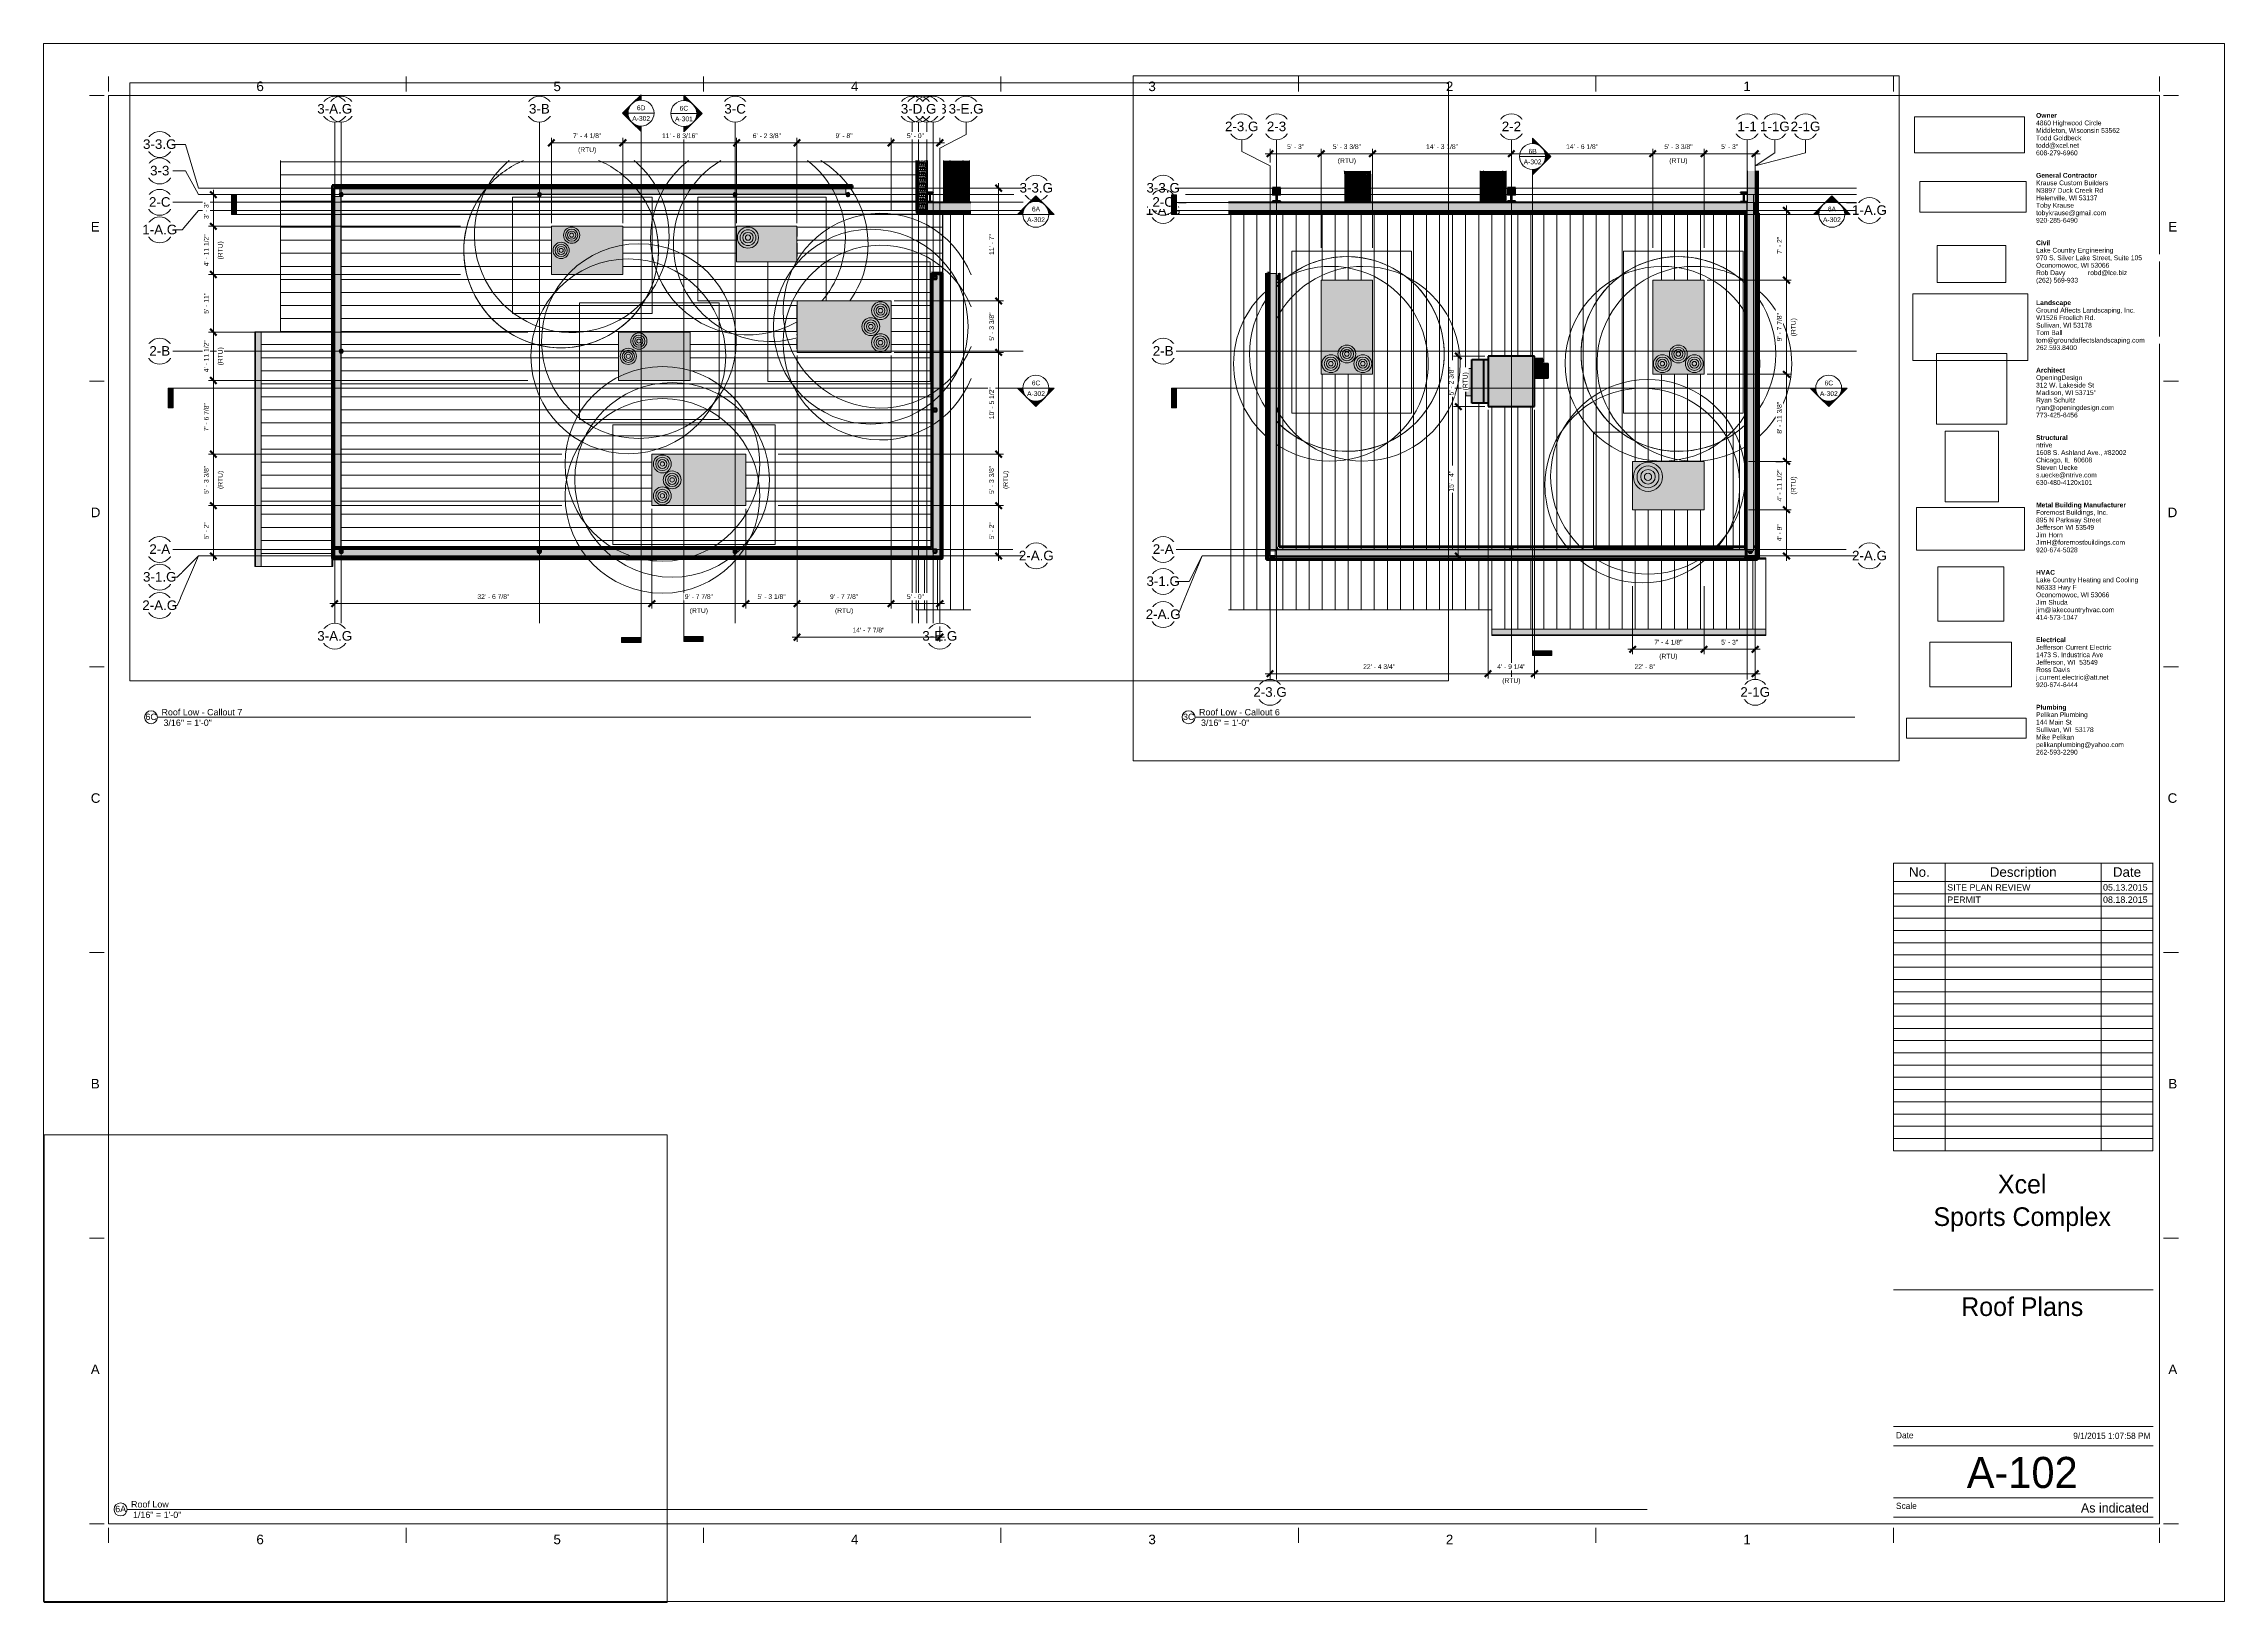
# Paper-space layout 'Layout1' of a CAD drawing. Header units: inches. Extents: x 0 to 42, y 0 to 30.
# The model-space entities are those that its viewports show. They can reach past a viewport. Long polylines and large blocks are cut down to what shows.
import ezdxf

# ---------------------------------------------------------------- set-up
doc = ezdxf.new("R2010")
doc.units = ezdxf.units.IN
doc.header["$MEASUREMENT"] = 0
doc.linetypes.add('Grid Line 1_2_', pattern=[0.875, 0.5, -0.125, 0.125, -0.125])
for name, color, linetype, lineweight in [('A-ANNO-DIMS', 211, 'Continuous', 9), ('A-ANNO-DIMS-64', 211, 'Continuous', 9), ('A-DETL-THIN', 151, 'Continuous', 9), ('A-GLAZ-CWMG', 51, 'Continuous', 9), ('A-ROOF', 132, 'Continuous', 9), ('A-ROOF-OTLN', 132, 'Continuous', 9), ('A-ROOF-PATT', 132, 'Continuous', 9), ('A-WALL', 113, 'Continuous', 9), ('A-WALL-PATT', 111, 'Continuous', 25), ('G-ANNO-SCHD', 231, 'Continuous', 9), ('G-ANNO-SYMB', 111, 'Continuous', 9), ('G-ANNO-TTLB', 6, 'Continuous', 9), ('G-ANNO-TTLB-MEDM', 33, 'Continuous', 20), ('G-ANNO-TTLB-THIN', 151, 'Continuous', 9), ('I-WALL', 2, 'Continuous', 9), ('M-EQPM', 50, 'Continuous', 9), ('M-HVAC-DUCT', 70, 'Continuous', 9), ('S-BEAM', 12, 'Continuous', 9), ('S-COLS', 52, 'Continuous', 9), ('S-GRID', 1, 'Continuous', 9), ('S-GRID-IDEN', 1, 'Continuous', 9)]:
    doc.layers.add(name, color=color, linetype=linetype, lineweight=lineweight)
doc.layers.add('G-ANNO-NPLT', color=191, linetype='Continuous', plot=False)
doc.styles.add('Arial_2', font='arial.ttf', dxfattribs={"height": 11.802395})
doc.styles.add('Arial_3', font='arial.ttf', dxfattribs={"height": 5.901198})
doc.styles.add('Arial_4', font='arial.ttf', dxfattribs={"height": 0.092206})
doc.styles.add('Arial_5', font='arial.ttf', dxfattribs={"height": 0.184412})
doc.styles.add('Arial_6', font='arial.ttf', dxfattribs={"height": 0.122942})
doc.styles.add('Century Gothic_1', font='GOTHIC.TTF', dxfattribs={"height": 0.119759})
doc.styles.add('Century Gothic_2', font='GOTHIC.TTF', dxfattribs={"height": 0.179639})
doc.styles.add('Century Gothic_3', font='GOTHIC.TTF', dxfattribs={"height": 0.598797})
doc.styles.add('Century Gothic_4', font='GOTHIC.TTF', dxfattribs={"height": 0.359278})
doc.dimstyles.new('Linear_-_3_32__Arial', dxfattribs={"dimscale": 12, "dimtxt": 6, "dimasz": 0.666667, "dimexe": 0.5, "dimexo": 0.333333, "dimgap": 0.333333, "dimtad": 1, "dimdec": 4, "dimrnd": 0.0625, "dimzin": 1, "dimdsep": 46, "dimlunit": 4, "dimtxsty": 'Arial_3', "dimblk1": 'OBLIQUE', "dimblk2": 'OBLIQUE', "dimsah": 1, "dimcen": 0.09, "dimdle": 0.5, "dimazin": 0, "dimtfac": 1, "dimtdec": 4, "dimtix": 1, "dimtmove": 0, "dimatfit": 3, "dimfxl": 1, "dimtvp": 1, "dimtfill": 1, "dimfrac": 2, "dimtolj": 1, "dimtzin": 0, "dimarcsym": 2})
doc.dimstyles.new('Linear_-_3_32__Arial_1', dxfattribs={"dimscale": 12, "dimtxt": 6, "dimasz": 0.666667, "dimexe": 0.5, "dimexo": 0.333333, "dimgap": 0.333333, "dimtad": 1, "dimdec": 4, "dimrnd": 0.0625, "dimzin": 1, "dimdsep": 46, "dimlunit": 4, "dimtxsty": 'Arial_3', "dimblk1": 'OBLIQUE', "dimblk2": 'OBLIQUE', "dimsah": 1, "dimcen": 0.09, "dimdle": 0.5, "dimazin": 0, "dimtfac": 1, "dimtdec": 4, "dimtix": 1, "dimtmove": 0, "dimatfit": 3, "dimfxl": 1, "dimtvp": 1, "dimtfill": 1, "dimfrac": 2, "dimtolj": 1, "dimtzin": 0, "dimarcsym": 2})
doc.dimstyles.new('Linear_-_3_32__Arial_2', dxfattribs={"dimscale": 12, "dimtxt": 6, "dimasz": 0.666667, "dimexe": 0.5, "dimexo": 0.333333, "dimgap": 0.333333, "dimtad": 1, "dimdec": 4, "dimrnd": 0.0625, "dimzin": 1, "dimdsep": 46, "dimlunit": 4, "dimtxsty": 'Arial_3', "dimblk1": 'OBLIQUE', "dimblk2": 'OBLIQUE', "dimsah": 1, "dimcen": 0.09, "dimdle": 0.5, "dimazin": 0, "dimtfac": 1, "dimtdec": 4, "dimtix": 1, "dimtmove": 0, "dimatfit": 3, "dimfxl": 1, "dimtvp": 1, "dimtfill": 1, "dimfrac": 2, "dimtolj": 1, "dimtzin": 0, "dimarcsym": 2})
picture_1 = doc.add_image_def('image1.png', size_in_pixel=(1125, 1483))
picture_2 = doc.add_image_def('image2.jpg', size_in_pixel=(477, 79))
picture_3 = doc.add_image_def('image3.png', size_in_pixel=(259, 141))
picture_4 = doc.add_image_def('image4.jpg', size_in_pixel=(150, 124))
picture_5 = doc.add_image_def('image5.jpg', size_in_pixel=(309, 122))
picture_6 = doc.add_image_def('image6.jpg', size_in_pixel=(95, 51))
picture_7 = doc.add_image_def('image7.png', size_in_pixel=(388, 225))
picture_8 = doc.add_image_def('image8.jpg', size_in_pixel=(232, 76))
picture_9 = doc.add_image_def('image9.jpg', size_in_pixel=(900, 259))
picture_10 = doc.add_image_def('image10.jpg', size_in_pixel=(939, 939))
pattern_1 = [(45, (1459.104, 0), (-6.3356768, 6.3356768), []), (45, (1459.104, 9.6), (-6.3356768, 6.3356768), [])]
pattern_2 = [(225, (27150.494, -22360.053), (6.3356768, -6.3356768), []), (225, (27150.494, -22369.653), (6.3356768, -6.3356768), [])]
pattern_3 = [(225, (27439.994, -22360.053), (6.3356768, -6.3356768), []), (225, (27439.994, -22369.653), (6.3356768, -6.3356768), [])]
pattern_4 = [(0, (6309.099, -180.953), (0, 16.082), [])]
pattern_5 = [(45, (6271.426, 0), (-6.3356768, 6.3356768), []), (45, (6271.426, 9.6), (-6.3356768, 6.3356768), [])]
pattern_6 = [(161.57, (6271.746, 0.32), (-2.560496185, -0.000537386), [0, -18.214, 2.022, 0]), (18.43, (6271.106, 0.32), (-2.560496185, 0.000537386), [0, -18.214, 2.022, 0]), (108.43, (6271.746, 0.32), (1.27922091, -6.400876726), [6.07, -14.166]), (71.57, (6271.106, 0.32), (1.27922091, 6.400876726), [6.07, -14.166])]
pattern_7 = [(0, (6271.426, 0), (0, 8), []), (90, (6271.426, 0), (-8, 5e-16), [])]

psp = doc.layouts.get("Layout1")

msp = doc.modelspace()

# ---------------------------------------------------------------- texts
at = {"layer": 'G-ANNO-SYMB', "char_height": 5.901198, "attachment_point": 2, "line_spacing_factor": 0.938532, "style": 'Arial_3'}
for s, insert, width in [('6D', (28710.80471, -22240.14471), 12.528), ('6C', (28763.48509, -22240.69231), 12.528), ('A-302', (28710.80471, -22253.23554), 26.208), ('A-301', (28763.48509, -22253.78314), 26.208), ('6B', (27466.12539, -22293.66055), 12.024), ('A-302', (27466.12539, -22306.75138), 26.208), ('6A', (27835.09887, -22364.91089), 12.024), ('6A', (29197.46427, -22364.91089), 12.024), ('A-302', (27835.09887, -22378.00171), 26.208), ('A-302', (29197.46427, -22378.00171), 26.208), ('6C', (27831.26784, -22579.18421), 12.528), ('6C', (29197.46427, -22579.18421), 12.528), ('A-302', (27831.26784, -22592.27503), 26.208), ('A-302', (29197.46427, -22592.27503), 26.208)]:
    msp.add_mtext(s, dxfattribs=dict(at, insert=insert, width=width))

# ---------------------------------------------------------------- blocks, each defined once
blk = doc.blocks.new('XCEL - E1 30 x 42 Horizontal - E1 30x42 Horizontal-11829-Roof Plans')
at = {"layer": 'G-ANNO-TTLB-MEDM'}
for p, q in [((1.159, 29.014), (0.872, 29.014)), ((1.24, 29.094), (1.24, 29.381)), ((1.24, 29.014), (1.24, 1.514)), ((40.74, 29.014), (1.24, 29.014)), ((6.969, 29.094), (6.969, 29.381)), ((12.698, 29.094), (12.698, 29.381)), ((18.427, 29.094), (18.427, 29.381)), ((24.156, 29.094), (24.156, 29.381)), ((29.885, 29.094), (29.885, 29.381)), ((35.615, 29.094), (35.615, 29.381)), ((40.74, 29.094), (40.74, 29.381)), ((40.74, 29.014), (40.74, 1.514)), ((40.82, 29.014), (41.108, 29.014)), ((1.159, 23.514), (0.872, 23.514)), ((40.82, 23.514), (41.108, 23.514)), ((1.159, 18.014), (0.872, 18.014)), ((40.82, 18.014), (41.108, 18.014)), ((40.615, 14.233), (35.615, 14.233)), ((1.159, 12.514), (0.872, 12.514)), ((40.82, 12.514), (41.108, 12.514)), ((1.159, 7.014), (0.872, 7.014)), ((40.82, 7.014), (41.108, 7.014)), ((35.615, 6.02), (40.615, 6.02)), ((1.159, 1.514), (0.872, 1.514)), ((1.24, 1.514), (40.74, 1.514)), ((1.24, 1.433), (1.24, 1.146)), ((6.969, 1.433), (6.969, 1.146)), ((12.698, 1.433), (12.698, 1.146)), ((18.427, 1.433), (18.427, 1.146)), ((24.156, 1.433), (24.156, 1.146)), ((29.885, 1.433), (29.885, 1.146)), ((40.615, 1.639), (35.615, 1.639)), ((35.615, 1.433), (35.615, 1.146)), ((40.74, 1.433), (40.74, 1.146)), ((40.82, 1.514), (41.108, 1.514))]:
    blk.add_line(p, q, dxfattribs=at)
at = {"layer": 'G-ANNO-TTLB-THIN'}
for p, q in [((-0.01, 30.014), (41.99, 30.014)), ((-0.01, 0.014), (-0.01, 30.014)), ((41.99, 0.014), (41.99, 30.014)), ((35.615, 3.389), (40.615, 3.389)), ((35.615, 3.014), (40.615, 3.014)), ((35.615, 2.014), (40.615, 2.014)), ((-0.01, 0.014), (41.99, 0.014))]:
    blk.add_line(p, q, dxfattribs=at)
at = {"layer": 'G-ANNO-TTLB', "char_height": 0.09221, "attachment_point": 1, "line_spacing_factor": 0.938532, "style": 'Arial_4', "bg_fill": 3, "box_fill_scale": 1.25, "bg_fill_color": 0, "bg_fill_transparency": 0}
for s, insert, width in [('\\fArial|b1|i0|c0|p34|;Civil', (38.363, 26.225), 0.28768), ('\\fArial|b1|i0|c0|p34|;Structural', (38.363, 22.475), 0.64856), ('\\fArial|b1|i0|c0|p34|;HVAC', (38.363, 19.879), 0.41876), ('\\fArial|b1|i0|c0|p34|;Electrical', (38.363, 18.581), 0.61622)]:
    blk.add_mtext(s, dxfattribs=dict(at, insert=insert, width=width))
at = {"layer": 'G-ANNO-TTLB'}
image = blk.add_image(picture_8, insert=(36.024, 27.911), size_in_units=(2.118, 0.694), dxfattribs=at)
image.dxf.flags = 7
image = blk.add_image(picture_9, insert=(36.126, 26.77), size_in_units=(2.048, 0.589), dxfattribs=at)
image.dxf.flags = 7
image = blk.add_image(picture_6, insert=(36.46, 25.417), size_in_units=(1.319, 0.708), dxfattribs=at)
image.dxf.flags = 7
image = blk.add_image(picture_7, insert=(35.988, 23.91), size_in_units=(2.218, 1.286), dxfattribs=at)
image.dxf.flags = 7
image = blk.add_image(picture_10, insert=(36.444, 22.689), size_in_units=(1.358, 1.358), dxfattribs=at)
image.dxf.flags = 7
image = blk.add_image(picture_1, insert=(36.612, 21.192), size_in_units=(1.03, 1.357), dxfattribs=at)
image.dxf.flags = 7
image = blk.add_image(picture_5, insert=(36.062, 20.262), size_in_units=(2.078, 0.821), dxfattribs=at)
image.dxf.flags = 7
image = blk.add_image(picture_4, insert=(36.474, 18.891), size_in_units=(1.268, 1.049), dxfattribs=at)
image.dxf.flags = 7
image = blk.add_image(picture_3, insert=(36.315, 17.631), size_in_units=(1.574, 0.857), dxfattribs=at)
image.dxf.flags = 7
image = blk.add_image(picture_2, insert=(35.866, 16.643), size_in_units=(2.303, 0.381), dxfattribs=at)
image.dxf.flags = 7
at = {"layer": 'G-ANNO-TTLB', "bg_fill": 3, "box_fill_scale": 1.25, "bg_fill_color": 0, "bg_fill_transparency": 0}
for s, insert, char_height, width, attachment_point, line_spacing_factor, style in [('6', (4.088, 29.283), 0.184, 0.171, 1, 0.938532, 'Arial_5'), ('5', (9.809, 29.283), 0.184, 0.171, 1, 0.938532, 'Arial_5'), ('4', (15.538, 29.283), 0.184, 0.171, 1, 0.938532, 'Arial_5'), ('3', (21.267, 29.283), 0.184, 0.171, 1, 0.938532, 'Arial_5'), ('2', (26.996, 29.283), 0.184, 0.171, 1, 0.938532, 'Arial_5'), ('1', (32.725, 29.283), 0.184, 0.171, 1, 0.938532, 'Arial_5'), ('\\fArial|b1|i0|c0|p34|;Owner', (38.363, 28.677), 0.09221, 0.44259, 1, 0.938532, 'Arial_4'), ('\\fArial|b1|i0|c0|p34|;General Contractor', (38.363, 27.523), 0.09221, 1.28521, 1, 0.938532, 'Arial_4'), ('E', (0.898, 26.579), 0.184, 0.20475, 1, 0.938532, 'Arial_5'), ('E', (41.082, 26.579), 0.184, 0.20475, 3, 0.938532, 'Arial_5'), ('Lake Country Engineering', (38.363, 26.081), 0.09221, 1.74142, 1, 0.938532, 'Arial_4'), ('\\fArial|b1|i0|c0|p34|;Landscape', (38.363, 25.071), 0.09221, 0.73708, 1, 0.938532, 'Arial_4'), ('\\fArial|b1|i0|c0|p34|;Architect', (38.363, 23.773), 0.09221, 0.59069, 1, 0.938532, 'Arial_4'), ('ntrive', (38.363, 22.331), 0.0922, 0.37109, 1, 0.938532, 'Arial_4'), ('D', (0.898, 21.079), 0.184, 0.2205, 1, 0.938532, 'Arial_5'), ('\\fArial|b1|i0|c0|p34|;Metal Building Manufacturer', (38.363, 21.177), 0.09221, 1.8793, 1, 0.938532, 'Arial_4'), ('D', (41.082, 21.079), 0.184, 0.2205, 3, 0.938532, 'Arial_5'), ('Lake Country Heating and Cooling', (38.363, 19.734), 0.09221, 2.30317, 1, 0.938532, 'Arial_4'), ('Jefferson Current Electric', (38.363, 18.436), 0.09221, 1.71418, 1, 0.938532, 'Arial_4'), ('\\fArial|b1|i0|c0|p34|;Plumbing', (38.363, 17.283), 0.09221, 0.62814, 1, 0.938532, 'Arial_4'), ('C', (0.898, 15.579), 0.184, 0.2205, 1, 0.938532, 'Arial_5'), ('C', (41.082, 15.579), 0.184, 0.2205, 3, 0.938532, 'Arial_5'), ('B', (0.898, 10.079), 0.184, 0.20475, 1, 0.938532, 'Arial_5'), ('B', (41.082, 10.079), 0.184, 0.20475, 3, 0.938532, 'Arial_5'), ('A', (0.898, 4.579), 0.184, 0.20475, 1, 0.938532, 'Arial_5'), ('A', (41.082, 4.579), 0.184, 0.20475, 3, 0.938532, 'Arial_5'), ('Date', (35.665, 3.278), 0.1198, 0.4725, 1, 0.984117, 'Century Gothic_1'), ('Scale', (35.665, 1.919), 0.1198, 0.5265, 1, 0.984117, 'Century Gothic_1'), ('6', (4.088, 1.304), 0.184, 0.171, 1, 0.938532, 'Arial_5'), ('5', (9.809, 1.304), 0.184, 0.171, 1, 0.938532, 'Arial_5'), ('4', (15.538, 1.304), 0.184, 0.171, 1, 0.938532, 'Arial_5'), ('3', (21.267, 1.304), 0.184, 0.171, 1, 0.938532, 'Arial_5'), ('2', (26.996, 1.304), 0.184, 0.171, 1, 0.938532, 'Arial_5'), ('1', (32.725, 1.304), 0.184, 0.171, 1, 0.938532, 'Arial_5')]:
    blk.add_mtext(s, dxfattribs=dict(at, insert=insert, char_height=char_height, width=width, attachment_point=attachment_point, line_spacing_factor=line_spacing_factor, style=style))
at = {"layer": 'G-ANNO-TTLB', "char_height": 0.09221, "attachment_point": 1, "line_spacing_factor": 0.938532, "style": 'Arial_4', "bg_fill": 3, "box_fill_scale": 1.25, "bg_fill_color": 0, "bg_fill_transparency": 0}
for s, insert, width in [('4860 Highwood Circle', (38.363, 28.533), 1.47416), ('Krause Custom Builders', (38.363, 27.379), 1.63077), ('970 S. Silver Lake Street, Suite 105', (38.363, 25.936), 2.39509), ('Ground Affects Landscaping, Inc.', (38.363, 24.927), 2.24019), ('OpeningDesign', (38.363, 23.629), 1.03838), ('1608 S. Ashland Ave., #82002', (38.363, 22.186), 2.03762), ('Foremost Buildings, Inc.', (38.363, 21.033), 1.62396), ('N6333 Hwy F', (38.363, 19.59), 0.90901), ('1473 S. Industrica Ave', (38.363, 18.292), 1.52183), ('Pelikan Plumbing', (38.363, 17.138), 1.16605)]:
    blk.add_mtext(s, dxfattribs=dict(at, insert=insert, width=width))
for s, insert, width in [('Middleton, Wisconsin 53562', (38.363, 28.388), 1.89633), ('N3897 Duck Creek Rd', (38.363, 27.234), 1.51161), ('Oconomowoc, WI 53066', (38.363, 25.792), 1.65971), ('W1526 Froelich Rd.', (38.363, 24.783), 1.34309), ('312 W. Lakeside St', (38.363, 23.484), 1.31926), ('Chicago, IL  60608', (38.363, 22.042), 1.26649), ('895 N Parkway Street', (38.363, 20.888), 1.46565), ('Oconomowoc, WI 53066', (38.363, 19.446), 1.65971), ('Jefferson, WI  53549', (38.363, 18.148), 1.40778), ('144 Main St', (38.363, 16.994), 0.80347)]:
    blk.add_mtext(s, dxfattribs=dict(at, insert=insert, width=width))
at = {"layer": 'G-ANNO-TTLB', "attachment_point": 1, "line_spacing_factor": 0.938532, "style": 'Arial_4', "bg_fill": 3, "box_fill_scale": 1.25, "bg_fill_color": 0, "bg_fill_transparency": 0}
for s, insert, char_height, width in [('Todd Goldbeck', (38.363, 28.244), 0.09221, 1.02306), ('Helenville, WI 53137', (38.363, 27.09), 0.09221, 1.39416), ('Rob Davy', (38.363, 25.648), 0.0922, 0.66048), ('robd@lce.biz', (39.363, 25.648), 0.09221, 0.88178), ('Sullivan, WI 53178', (38.363, 24.638), 0.09221, 1.26819), ('Madison, WI 53715"', (38.363, 23.34), 0.09221, 1.36181), ('Steven Uecke', (38.363, 21.898), 0.09221, 0.94135), ('Jefferson WI 53549', (38.363, 20.744), 0.09221, 1.32266), ('Jim Shuda', (38.363, 19.302), 0.0922, 0.71325), ('Ross Davis', (38.363, 18.004), 0.0922, 0.76772), ('Sullivan, WI  53178', (38.363, 16.85), 0.09221, 1.31075)]:
    blk.add_mtext(s, dxfattribs=dict(at, insert=insert, char_height=char_height, width=width))
for s, insert, char_height, width in [('todd@xcel.net', (38.363, 28.1), 0.09221, 0.96859), ('Toby Krause', (38.363, 26.946), 0.09221, 0.85284), ('(262) 569-933', (38.363, 25.504), 0.09221, 0.94646), ('Tom Ball', (38.363, 24.494), 0.0922, 0.59579), ('Ryan Schultz', (38.363, 23.196), 0.09221, 0.88518), ('s.uecke@ntrive.com', (38.363, 21.754), 0.09221, 1.37543), ('Jim Horn', (38.363, 20.6), 0.0922, 0.60601), ('jim@lakecountryhvac.com', (38.363, 19.158), 0.09221, 1.76695), ('j.current.electric@att.net', (38.363, 17.859), 0.09221, 1.64609), ('Mike Pelikan', (38.363, 16.706), 0.09221, 0.85624)]:
    blk.add_mtext(s, dxfattribs=dict(at, insert=insert, char_height=char_height, width=width))
at = {"layer": 'G-ANNO-TTLB', "char_height": 0.09221, "attachment_point": 1, "line_spacing_factor": 0.938532, "style": 'Arial_4', "bg_fill": 3, "box_fill_scale": 1.25, "bg_fill_color": 0, "bg_fill_transparency": 0}
for s, insert, width in [('608-279-6960', (38.363, 27.956), 0.93625), ('tobykrause@gmail.com', (38.363, 26.802), 1.57971), ('tom@groundaffectslandscaping.com', (38.363, 24.35), 2.45808), ('ryan@openingdesign.com', (38.363, 23.052), 1.75163), ('630-480-4120x101', (38.363, 21.609), 1.26308), ('JimH@foremostbuildings.com', (38.363, 20.456), 2.01378), ('414-573-1047', (38.363, 19.013), 0.93625), ('920-674-6444', (38.363, 17.715), 0.93625), ('pelikanplumbing@yahoo.com', (38.363, 16.561), 1.97804)]:
    blk.add_mtext(s, dxfattribs=dict(at, insert=insert, width=width))
for s, insert, width in [('920-285-6490', (38.363, 26.658), 0.93625), ('262.593.8400', (38.363, 24.206), 0.91923), ('773-425-6456', (38.363, 22.908), 0.93625), ('920-674-5028', (38.363, 20.311), 0.93625), ('262-593-2290', (38.363, 16.417), 0.93625)]:
    blk.add_mtext(s, dxfattribs=dict(at, insert=insert, width=width))
blk = doc.blocks.new('Viewport - View Title-1830-Roof Plans')
at = {"layer": 'G-ANNO-TTLB'}
for start, end in [(0, 180), (180, 360)]:
    blk.add_arc((-0.125, 0), 0.125, start, end, dxfattribs=at)
blk = doc.blocks.new('Carrier_48TC_Standard_Efficiency_Gas_Heat_Electric_Cooling_Packaged_Rooftop_Unit_3_to_15_nominal_tons - 15 ton 48TC__16-873539-Roof Low - Callout 6')
at = {"layer": 'M-EQPM'}
for points in [[(-57.938, -31.688), (57.937, -31.688), (57.937, 31.687), (-57.938, 31.687), (-57.938, 22.38)], [(57.937, 15.437), (58.062, 15.437), (58.062, 27.312), (57.937, 27.312), (57.937, 22.38)], [(57.937, 9.442), (57.937, 9.307), (58.062, 9.307), (58.062, 10.318), (57.937, 10.318), (57.937, 9.551)], [(57.937, -25.063), (58.062, -25.063), (58.062, 6.687), (57.937, 6.687)]]:
    blk.add_hatch(color=256, dxfattribs=at).paths.add_polyline_path(points, flags=0)
for p, q in [((-105.937, -79.688), (-105.937, 67.687)), ((-105.937, 67.687), (93.938, 67.687)), ((93.938, 67.687), (93.938, -79.688)), ((57.937, 31.687), (-57.938, 31.687)), ((-57.938, 31.687), (-57.938, -31.688)), ((57.937, -31.688), (57.937, 31.687)), ((58.062, 27.312), (57.937, 27.312)), ((58.062, 27.312), (58.062, 15.437)), ((57.937, 15.437), (58.062, 15.437)), ((58.062, 10.336), (57.937, 10.336)), ((58.062, 10.318), (58.062, 10.336)), ((58.062, 10.336), (58.062, 9.289)), ((57.937, 9.289), (58.062, 9.289)), ((58.062, 9.289), (58.062, 9.307)), ((58.062, 6.687), (57.937, 6.687)), ((58.062, 6.687), (58.062, -25.063)), ((57.937, -25.063), (58.062, -25.063)), ((-57.938, -31.688), (57.937, -31.688)), ((93.938, -79.688), (-105.937, -79.688))]:
    blk.add_line(p, q, dxfattribs=at)
for centre, radius in [((-44.937, 19.687), 11), ((-44.937, 19.687), 8.25), ((-44.937, 19.687), 5.5), ((-44.937, 19.687), 2.75), ((-32.937, 0), 11), ((-32.937, 0), 8.25), ((-32.937, 0), 5.5), ((-32.937, 0), 2.75), ((-44.937, -19.688), 11), ((-44.937, -19.688), 8.25), ((-44.937, -19.688), 5.5), ((-44.937, -19.688), 2.75)]:
    blk.add_circle(centre, radius, dxfattribs=at)
for centre, start, end in [((-44.937, 19.687), 360, 238.33965), ((-32.937, 0), 316.57446, 180), ((-32.937, 0), 360, 223.42554), ((-44.937, -19.688), 360, 211.55137), ((-44.937, 19.687), 301.66035, 360), ((-32.937, 0), 180, 223.42554), ((-32.937, 0), 316.57446, 360), ((-44.937, -19.688), 328.44863, 360), ((-44.937, -19.688), 220.76338, 221.34586), ((-32.937, 0), 234.76934, 235.58078), ((-32.937, 0), 234.76934, 235.58078), ((-44.937, 19.687), 258.83997, 261.57215), ((-44.937, 19.687), 278.42785, 281.16003), ((-32.937, 0), 304.41922, 305.23066), ((-32.937, 0), 304.41922, 305.23066), ((-44.937, -19.688), 318.65414, 319.23662), ((-44.937, -19.688), 221.69535, 318.30465), ((-32.937, 0), 236.06764, 303.93236), ((-32.937, 0), 236.06764, 303.93236), ((-44.937, 19.687), 263.41715, 276.58285)]:
    blk.add_arc(centre, 120, start, end, dxfattribs=at)
blk = doc.blocks.new('Carrier_48TC_Standard_Efficiency_Gas_Heat_Electric_Cooling_Packaged_Rooftop_Unit_3_to_15_nominal_tons - 15 ton 48TC__16-V17-Roof Low - Callout 6')
at = {"layer": 'M-EQPM'}
for points in [[(-57.938, -31.688), (57.937, -31.688), (57.937, 31.687), (-57.938, 31.687), (-57.938, -31.429)], [(57.937, 15.437), (58.062, 15.437), (58.062, 27.312), (57.937, 27.312)], [(57.937, 9.359), (57.937, 9.307), (58.062, 9.307), (58.062, 10.318), (57.937, 10.318), (57.937, 9.442)], [(57.937, -25.063), (58.062, -25.063), (58.062, 6.687), (57.937, 6.687), (57.937, -9.253)]]:
    blk.add_hatch(color=256, dxfattribs=at).paths.add_polyline_path(points, flags=0)
for p, q in [((-105.937, -79.688), (-105.937, 67.687)), ((-105.937, 67.687), (93.938, 67.687)), ((93.938, 67.687), (93.938, -79.688)), ((57.937, 31.687), (-57.938, 31.687)), ((-57.938, 31.687), (-57.938, -31.688)), ((57.937, -31.688), (57.937, 31.687)), ((58.062, 27.312), (57.937, 27.312)), ((58.062, 27.312), (58.062, 15.437)), ((57.937, 15.437), (58.062, 15.437)), ((58.062, 10.336), (57.937, 10.336)), ((58.062, 10.318), (58.062, 10.336)), ((58.062, 10.336), (58.062, 9.289)), ((57.937, 9.289), (58.062, 9.289)), ((58.062, 9.289), (58.062, 9.307)), ((58.062, 6.687), (57.937, 6.687)), ((58.062, 6.687), (58.062, -25.063)), ((57.937, -25.063), (58.062, -25.063)), ((-57.938, -31.688), (57.937, -31.688)), ((93.938, -79.688), (-105.937, -79.688))]:
    blk.add_line(p, q, dxfattribs=at)
for centre, radius in [((-44.937, 19.687), 11), ((-44.937, 19.687), 8.25), ((-44.937, 19.687), 5.5), ((-44.937, 19.687), 2.75), ((-32.937, 0), 11), ((-32.937, 0), 8.25), ((-32.937, 0), 5.5), ((-32.937, 0), 2.75), ((-44.937, -19.688), 11), ((-44.937, -19.688), 8.25), ((-44.937, -19.688), 5.5), ((-44.937, -19.688), 2.75)]:
    blk.add_circle(centre, radius, dxfattribs=at)
for centre, start, end in [((-44.937, 19.687), 41.69535, 138.30465), ((-32.937, 0), 56.06764, 123.93236), ((-32.937, 0), 56.06764, 123.93236), ((-44.937, -19.688), 83.41715, 96.58285), ((-44.937, 19.687), 138.65414, 139.23662), ((-32.937, 0), 124.41922, 125.23066), ((-32.937, 0), 124.41922, 125.23066), ((-44.937, -19.688), 98.42785, 101.16003), ((-44.937, -19.688), 78.83997, 81.57215), ((-32.937, 0), 54.76934, 55.58078), ((-32.937, 0), 54.76934, 55.58078), ((-44.937, 19.687), 40.76338, 41.34586), ((-44.937, 19.687), 145.75538, 147.81921), ((-32.937, 0), 133.38162, 135.82815), ((-32.937, 0), 133.38162, 135.82815), ((-44.937, -19.688), 117.41336, 118.93828), ((-44.937, -19.688), 117.0361, 117.30846), ((-44.937, -19.688), 59.40366, 62.9639), ((-32.937, 0), 44.17016, 46.6203), ((-32.937, 0), 44.17016, 46.6203), ((-44.937, 19.687), 32.17973, 34.24575), ((-44.937, -19.688), 119.03896, 120.59634), ((-44.937, 19.687), 148.13392, 360), ((-44.937, -19.688), 121.14522, 360), ((-32.937, 0), 180, 43.7987), ((-32.937, 0), 136.2013, 180), ((-32.937, 0), 136.2013, 360), ((-44.937, -19.688), 360, 58.85478), ((-32.937, 0), 360, 43.7987), ((-44.937, 19.687), 360, 31.86608)]:
    blk.add_arc(centre, 120, start, end, dxfattribs=at)
blk = doc.blocks.new('Carrier_48TC_Standard_Efficiency_Gas_Heat_Electric_Cooling_Packaged_Rooftop_Unit_3_to_15_nominal_tons - 12_5 ton 48TC__14-1350227-Roof Low - Callout 6')
at = {"layer": 'M-EQPM'}
for points in [[(34.347, -29.75), (44.063, -29.75), (44.063, 29.75), (-44.062, 29.75), (-44.062, -29.75), (12.171, -29.75)], [(44.063, 12.125), (44.188, 12.125), (44.188, 24.75), (44.063, 24.75)], [(44.063, 7.119), (44.188, 7.119), (44.188, 8.131), (44.063, 8.131), (44.063, 7.172)], [(44.063, -23.5), (44.188, -23.5), (44.188, 4.875), (44.063, 4.875)]]:
    blk.add_hatch(color=256, dxfattribs=at).paths.add_polyline_path(points, flags=0)
for p, q in [((-92.062, -75.063), (-92.062, 65.75)), ((-92.062, 65.75), (80.063, 65.75)), ((80.063, 65.75), (80.063, -75.063)), ((44.063, 29.75), (-44.062, 29.75)), ((-44.062, 29.75), (-44.062, -29.75)), ((44.063, -29.75), (44.063, 29.75)), ((44.188, 24.75), (44.063, 24.75)), ((44.188, 24.75), (44.188, 12.125)), ((44.063, 12.125), (44.188, 12.125)), ((44.188, 8.148), (44.063, 8.148)), ((44.188, 8.131), (44.188, 8.148)), ((44.188, 8.148), (44.188, 7.102)), ((44.063, 7.102), (44.188, 7.102)), ((44.188, 7.102), (44.188, 7.119)), ((44.188, 4.875), (44.063, 4.875)), ((44.188, 4.875), (44.188, -23.5)), ((44.063, -23.5), (44.188, -23.5)), ((-44.062, -29.75), (44.063, -29.75)), ((-92.062, -77.75), (-92.062, -75.625)), ((80.063, -75.622), (80.063, -77.75)), ((80.063, -77.75), (-92.062, -77.75))]:
    blk.add_line(p, q, dxfattribs=at)
for radius in [18, 13.5, 9, 4.5]:
    blk.add_circle((-25.062, 10.75), radius, dxfattribs=at)
for centre, start, end in [((-25.062, 10.75), 1.63453, 225.66446), ((-32.063, 0), 321.25589, 180), ((-25.062, 10.75), 314.33554, 358.36547), ((-32.063, 0), 180, 218.74411), ((-32.063, 0), 219.0936, 221.34586), ((-25.062, 10.75), 226.04651, 228.63116), ((-25.062, 10.75), 311.36884, 313.95349), ((-32.063, 0), 318.65414, 320.90963), ((-32.063, 0), 228.67589, 229.34682), ((-25.062, 10.75), 237.20364, 238.01508), ((-25.062, 10.75), 301.98492, 302.79636), ((-32.063, 0), 310.65318, 311.32411), ((-32.063, 0), 229.74938, 310.25062), ((-25.062, 10.75), 238.50194, 301.49806)]:
    blk.add_arc(centre, 120, start, end, dxfattribs=at)
blk = doc.blocks.new('he3xrtf - 115 V Single Phase-880047-Roof Low - Callout 6')
at = {"layer": 'M-EQPM'}
for points in [[(-28.625, 31.187), (-28.625, -31.188), (28.625, -31.188), (28.625, 31.187), (-6.15, 31.187)], [(28.625, 27), (28.625, -27), (33.75, -27), (33.75, 27)], [(48.5, 27), (33.75, 27), (33.75, -27), (48.5, -27)], [(-45.375, -4), (-45.375, -22), (-28.625, -22), (-28.625, -4)], [(-38.75, -23.81), (-38.75, -27.81), (-28.625, -27.81), (-28.625, -23.81)]]:
    blk.add_hatch(color=256, dxfattribs=at).paths.add_polyline_path(points, flags=0)
at = {"layer": 'M-EQPM', "lineweight": 40}
for p, q in [((28.625, 31.187), (-28.625, 31.187)), ((-28.625, 31.187), (-28.625, -31.188)), ((28.625, -31.188), (28.625, 31.187)), ((28.625, 27), (33.75, 27)), ((28.625, -27), (28.625, 27)), ((33.75, 27), (48.5, 27)), ((33.75, 27), (33.75, -27)), ((48.5, 27), (48.5, -27)), ((-45.375, -4), (-28.625, -4)), ((-45.375, -4), (-45.375, -22)), ((-28.625, -4), (-28.625, -22)), ((-28.625, -22), (-45.375, -22)), ((-38.75, -27.81), (-38.75, -23.81)), ((-28.625, -23.81), (-38.75, -23.81)), ((33.75, -27), (28.625, -27)), ((48.5, -27), (33.75, -27)), ((-38.75, -27.81), (-28.625, -27.81)), ((-28.625, -31.188), (28.625, -31.188))]:
    blk.add_line(p, q, dxfattribs=at)
blk = doc.blocks.new('Rectangular Mullion - Profile_Polycarbonate_Upper and left-1528482-Roof Low - Callout 6')
at = {"layer": 'A-GLAZ-CWMG'}
blk.add_hatch(color=256, dxfattribs=at).paths.add_polyline_path([(0, 1.141), (0, -0.985), (-2.834, -0.985), (-2.834, -0.86), (-2.771, -0.86), (-2.771, -0.922), (-0.062, -0.922), (-0.062, 1.079), (-3.559, 1.079), (-3.559, 0.85), (-3.372, 0.85), (-3.372, 0.787), (-3.622, 0.787), (-3.622, 1.141)], flags=0)
at = {"layer": 'A-GLAZ-CWMG', "lineweight": 30}
for p, q in [((-3.622, 1.141), (0, 1.141)), ((-3.622, 0.787), (-3.622, 1.141)), ((0, 1.141), (0, -0.985)), ((-3.372, 0.787), (-3.622, 0.787)), ((-0.062, 1.079), (-3.559, 1.079)), ((-3.559, 1.079), (-3.559, 0.85)), ((-3.559, 0.85), (-3.372, 0.85)), ((-3.372, 0.85), (-3.372, 0.787)), ((-0.062, -0.922), (-0.062, 1.079)), ((-2.834, -0.985), (-2.834, -0.86)), ((-2.834, -0.86), (-2.771, -0.86)), ((0, -0.985), (-2.834, -0.985)), ((-2.771, -0.86), (-2.771, -0.922)), ((-2.771, -0.922), (-0.062, -0.922))]:
    blk.add_line(p, q, dxfattribs=at)
blk = doc.blocks.new('Girt_C - 8_D-1472943-Roof Low - Callout 6')
at = {"layer": 'S-BEAM'}
for points in [[(26269.89, -22795.615), (26269.89, -22787.99), (25689.64, -22787.99), (25689.64, -22795.615), (26269.659, -22795.615)], [(26269.89, -22787.99), (26269.89, -22787.803), (25690.851, -22787.828), (25690.835, -22787.867), (25690.763, -22787.897), (25690.703, -22787.99), (26269.659, -22787.99)], [(26269.89, -22795.803), (26269.89, -22795.615), (25689.64, -22795.615), (25689.64, -22795.803), (26269.659, -22795.803)]]:
    blk.add_hatch(color=256, dxfattribs=at).paths.add_polyline_path(points, flags=0)
for p, q in [((26269.89, -22787.803), (25689.64, -22787.803)), ((25689.64, -22795.615), (25689.64, -22787.99)), ((26269.89, -22787.803), (26269.89, -22787.99)), ((26269.89, -22787.99), (26269.89, -22795.615)), ((25689.64, -22795.803), (25689.64, -22795.615)), ((25689.64, -22795.803), (26269.89, -22795.803)), ((26269.89, -22795.615), (26269.89, -22795.803))]:
    blk.add_line(p, q, dxfattribs=at)
blk = doc.blocks.new('Girt_C - 8_D-1405606-Roof Low - Callout 6')
at = {"layer": 'S-BEAM'}
for points in [[(25682.89, -22789.053), (25683.078, -22789.053), (25683.078, -22447.303), (25682.89, -22447.303), (25682.89, -22778.059)], [(25690.703, -22789.053), (25690.703, -22447.303), (25683.078, -22447.303), (25683.078, -22789.053), (25687.539, -22789.053)], [(25690.703, -22787.99), (25690.763, -22787.897), (25690.835, -22787.866), (25690.89, -22787.734), (25690.89, -22447.303), (25690.703, -22447.303), (25690.703, -22787.922)]]:
    blk.add_hatch(color=256, dxfattribs=at).paths.add_polyline_path(points, flags=0)
for p, q in [((25682.89, -22447.303), (25682.89, -22789.053)), ((25682.89, -22447.303), (25683.078, -22447.303)), ((25683.078, -22447.303), (25690.703, -22447.303)), ((25690.703, -22447.303), (25690.89, -22447.303)), ((25690.89, -22789.053), (25690.89, -22447.303)), ((25683.078, -22789.053), (25682.89, -22789.053)), ((25690.703, -22789.053), (25683.078, -22789.053))]:
    blk.add_line(p, q, dxfattribs=at)
blk = doc.blocks.new('columns and girder2 - one-1334686-Roof Low - Callout 6')
at = {"layer": 'S-BEAM'}
h = blk.add_hatch(dxfattribs=at)
h.set_pattern_fill('FP_22', color=256, style=0, pattern_type=2)
h.set_pattern_definition(pattern_2)
h.paths.add_polyline_path([(0, -1.25), (-5, -1.25), (-5, -2), (5, -2), (5, -1.25)], flags=0)
h.paths.add_polyline_path([(-5, -17.034), (-5, -18.548), (5, -18.548), (5, -17.034)], flags=0)
h = blk.add_hatch(dxfattribs=at)
h.set_pattern_fill('FP_22', color=256, style=0, pattern_type=2)
h.set_pattern_definition(pattern_2)
h.paths.add_polyline_path([(-0.625, -2), (-0.625, -17.034), (0.625, -17.034), (0.625, -2)], flags=0)
h = blk.add_hatch(color=256, dxfattribs=at)
h.paths.add_polyline_path([(-5, -9.204), (-5, -17.034), (-0.625, -17.034), (-0.625, -9.204)], flags=0)
h.paths.add_polyline_path([(0.625, -9.204), (0.625, -17.034), (5, -17.034), (5, -9.204)], flags=0)
at = {"layer": 'S-BEAM', "lineweight": 40}
for p, q in [((-5, -1.25), (-5, -2)), ((5, -2), (5, -1.25)), ((-5, -2), (5, -2)), ((0.625, -2), (-0.625, -2)), ((-0.625, -2), (-0.625, -17.034)), ((0.625, -17.034), (0.625, -2)), ((5, -17.034), (-5, -17.034)), ((-5, -17.034), (-5, -18.548)), ((-0.625, -17.034), (0.625, -17.034)), ((5, -18.548), (5, -17.034)), ((-5, -18.548), (5, -18.548))]:
    blk.add_line(p, q, dxfattribs=at)
at = {"layer": 'S-BEAM'}
for p, q in [((-5, -17.034), (-5, -9.204)), ((-0.625, -9.204), (-5, -9.204)), ((5, -9.204), (0.625, -9.204)), ((5, -9.204), (5, -17.034))]:
    blk.add_line(p, q, dxfattribs=at)
blk = doc.blocks.new('columns and girder2 - one-V18-Roof Low - Callout 6')
at = {"layer": 'S-BEAM'}
h = blk.add_hatch(dxfattribs=at)
h.set_pattern_fill('FP_23', color=256, style=0, pattern_type=2)
h.set_pattern_definition(pattern_3)
h.paths.add_polyline_path([(5, -1.25), (-5, -1.25), (-5, -2), (5, -2)], flags=0)
h.paths.add_polyline_path([(-5, -17.034), (-5, -18.548), (5, -18.548), (5, -17.034)], flags=0)
h = blk.add_hatch(dxfattribs=at)
h.set_pattern_fill('FP_23', color=256, style=0, pattern_type=2)
h.set_pattern_definition(pattern_3)
h.paths.add_polyline_path([(-0.625, -2), (-0.625, -17.034), (0.625, -17.034), (0.625, -2)], flags=0)
h = blk.add_hatch(color=256, dxfattribs=at)
h.paths.add_polyline_path([(-5, -9.204), (-5, -17.034), (-0.625, -17.034), (-0.625, -9.204)], flags=0)
h.paths.add_polyline_path([(0.625, -9.204), (0.625, -17.034), (5, -17.034), (5, -9.204)], flags=0)
at = {"layer": 'S-BEAM', "lineweight": 40}
for p, q in [((-5, -1.25), (-5, -2)), ((5, -2), (5, -1.25)), ((-5, -2), (5, -2)), ((0.625, -2), (-0.625, -2)), ((-0.625, -2), (-0.625, -17.034)), ((0.625, -17.034), (0.625, -2)), ((5, -17.034), (-5, -17.034)), ((-5, -17.034), (-5, -18.548)), ((-0.625, -17.034), (0.625, -17.034)), ((5, -18.548), (5, -17.034)), ((-5, -18.548), (5, -18.548))]:
    blk.add_line(p, q, dxfattribs=at)
at = {"layer": 'S-BEAM'}
for p, q in [((-5, -17.034), (-5, -9.204)), ((-0.625, -9.204), (-5, -9.204)), ((5, -9.204), (0.625, -9.204)), ((5, -9.204), (5, -17.034))]:
    blk.add_line(p, q, dxfattribs=at)
blk = doc.blocks.new('Girt_C - 8_D-1405608-Roof Low - Callout 6')
at = {"layer": 'S-BEAM'}
for points in [[(26271.578, -22789.053), (26279.203, -22789.053), (26279.203, -22350.053), (26272.035, -22350.053), (26272.035, -22359.553), (26271.578, -22359.553), (26271.578, -22787.585)], [(26271.445, -22789.053), (26271.578, -22789.053), (26271.578, -22359.553), (26271.39, -22359.553), (26271.39, -22789.053)], [(26279.39, -22789.053), (26279.39, -22359.553), (26279.203, -22359.553), (26279.203, -22789.053), (26279.335, -22789.053)]]:
    blk.add_hatch(color=256, dxfattribs=at).paths.add_polyline_path(points, flags=0)
for p, q in [((26272.035, -22350.053), (26279.203, -22350.053)), ((26279.39, -22789.053), (26279.39, -22350.053)), ((26271.39, -22359.553), (26271.39, -22789.053)), ((26271.578, -22789.053), (26271.39, -22789.053)), ((26279.203, -22789.053), (26271.578, -22789.053)), ((26279.39, -22789.053), (26279.203, -22789.053))]:
    blk.add_line(p, q, dxfattribs=at)
blk = doc.blocks.new('Girt_C - 8_D-1411125-Roof Low - Callout 6')
at = {"layer": 'S-BEAM'}
for points in [[(26279.39, -22372.928), (26280.744, -22372.928), (26280.744, -22359.553), (26279.39, -22359.553)], [(26280.745, -22372.928), (26280.815, -22372.928), (26280.815, -22359.553), (26280.744, -22359.553), (26280.744, -22372.928)], [(26281.203, -22372.928), (26281.39, -22372.928), (26281.365, -22359.553), (26280.815, -22359.553), (26280.815, -22372.928), (26281.202, -22372.928)]]:
    blk.add_hatch(color=256, dxfattribs=at).paths.add_polyline_path(points, flags=0)
for p, q in [((26280.744, -22359.553), (26280.744, -22372.928)), ((26280.815, -22359.553), (26280.815, -22372.928)), ((26281.39, -22359.553), (26281.39, -22372.928))]:
    blk.add_line(p, q, dxfattribs=at)
blk = doc.blocks.new('Girt_Z - 10_D-1472864-Roof Low - Callout 6')
at = {"layer": 'S-BEAM'}
for points in [[(26270.89, -22360.127), (26270.89, -22359.553), (25632.099, -22359.553), (25632.099, -22360.127), (26264.115, -22360.127)], [(26270.89, -22360.198), (26270.89, -22360.127), (25632.099, -22360.127), (25632.099, -22360.198), (26264.115, -22360.198)], [(26270.89, -22369.365), (26270.89, -22360.198), (25632.099, -22360.198), (25632.099, -22369.365), (26269.659, -22369.365)], [(26270.89, -22369.553), (26270.89, -22369.365), (25632.099, -22369.39), (25632.099, -22369.553), (26269.659, -22369.553)]]:
    blk.add_hatch(color=256, dxfattribs=at).paths.add_polyline_path(points, flags=0)
for p, q in [((26270.89, -22359.553), (25632.099, -22359.553)), ((26270.89, -22359.553), (26270.89, -22360.127)), ((26270.89, -22360.127), (25632.099, -22360.127)), ((26270.89, -22360.198), (25632.099, -22360.198)), ((26270.89, -22360.127), (26270.89, -22360.198)), ((26270.89, -22360.198), (26270.89, -22369.365)), ((25632.099, -22369.553), (26270.89, -22369.553)), ((26270.89, -22369.365), (26270.89, -22369.553))]:
    blk.add_line(p, q, dxfattribs=at)
blk = doc.blocks.new('Girt_Z - 10_D-1223971-Roof Low - Callout 6')
at = {"layer": 'S-BEAM'}
for points in [[(26271.39, -22359.553), (26271.965, -22359.553), (26271.965, -22320.767), (26271.39, -22320.767), (26271.39, -22358.874)], [(26271.965, -22359.553), (26272.035, -22359.553), (26272.035, -22320.767), (26271.965, -22320.767), (26271.965, -22358.874)], [(26281.203, -22359.553), (26281.203, -22320.767), (26272.035, -22320.767), (26272.035, -22359.553), (26275.203, -22359.553)], [(26281.297, -22359.553), (26281.39, -22359.553), (26281.365, -22320.767), (26281.203, -22320.767), (26281.203, -22359.553)]]:
    blk.add_hatch(color=256, dxfattribs=at).paths.add_polyline_path(points, flags=0)
for p, q in [((26271.39, -22320.767), (26271.39, -22359.553)), ((26271.965, -22320.767), (26271.965, -22359.553)), ((26272.035, -22320.767), (26272.035, -22359.553)), ((26281.39, -22359.553), (26281.39, -22320.767)), ((26271.965, -22359.553), (26271.39, -22359.553)), ((26272.035, -22359.553), (26271.965, -22359.553)), ((26281.203, -22359.553), (26272.035, -22359.553)), ((26281.39, -22359.553), (26281.203, -22359.553))]:
    blk.add_line(p, q, dxfattribs=at)
blk = doc.blocks.new('Rectangular Mullion - Profile_Polycarbonate_right-1125060-Roof Low - Callout 6')
at = {"layer": 'A-GLAZ-CWMG'}
h = blk.add_hatch(color=256, dxfattribs=at)
h.paths.add_polyline_path([(-1.25, -0.985), (-1.25, -0.922), (-2.772, -0.922), (-2.772, -0.86), (-2.834, -0.86), (-2.834, -0.985)], flags=0)
h.paths.add_polyline_path([(-3.372, 0.787), (-3.372, 0.85), (-3.559, 0.85), (-3.559, 1.079), (-1.25, 1.099), (-1.25, 1.141), (-3.622, 1.141), (-3.622, 0.787)], flags=0)
at = {"layer": 'A-GLAZ-CWMG', "lineweight": 30}
for p, q in [((-1.25, 1.141), (-3.622, 1.141)), ((-3.622, 1.141), (-3.622, 0.787)), ((-3.622, 0.787), (-3.372, 0.787)), ((-3.559, 0.85), (-3.559, 1.079)), ((-3.559, 1.079), (-1.25, 1.079)), ((-3.372, 0.85), (-3.559, 0.85)), ((-3.372, 0.787), (-3.372, 0.85)), ((-2.772, -0.86), (-2.834, -0.86)), ((-2.834, -0.86), (-2.834, -0.985)), ((-2.834, -0.985), (-1.25, -0.985)), ((-2.772, -0.922), (-2.772, -0.86)), ((-1.25, -0.922), (-2.772, -0.922))]:
    blk.add_line(p, q, dxfattribs=at)
blk = doc.blocks.new('HSS-Hollow Structural Section - HSS1-1_2X1-1_2X1_8 - Obsolete-1395972-Roof Low - Callout 6')
at = {"layer": 'S-BEAM'}
h = blk.add_hatch(color=256, dxfattribs=at)
h.paths.add_polyline_path([(26285.64, -22797.544), (26285.64, -22797.501), (26284.703, -22797.501), (26284.703, -22797.544)], flags=0)
h.paths.add_polyline_path([(26294.39, -22797.544), (26294.39, -22797.501), (26286.203, -22797.501), (26286.203, -22797.544)], flags=0)
h = blk.add_hatch(color=256, dxfattribs=at)
h.paths.add_polyline_path([(26284.703, -22797.785), (26285.64, -22797.785), (26285.64, -22797.544), (26284.703, -22797.544), (26284.703, -22797.785)], flags=0)
h.paths.add_polyline_path([(26286.203, -22797.785), (26294.39, -22797.785), (26294.39, -22797.544), (26286.203, -22797.544), (26286.203, -22797.785)], flags=0)
for points in [[(26275.203, -22798.82), (26294.39, -22798.82), (26294.39, -22797.785), (26286.203, -22797.785), (26286.203, -22798.303), (26285.64, -22798.303), (26285.64, -22797.785), (26284.703, -22797.785), (26284.703, -22798.303), (26284.39, -22798.303), (26284.39, -22798.615), (26272.64, -22798.615), (26272.64, -22798.82)], [(26294.39, -22799.043), (26294.39, -22798.82), (26272.64, -22798.82), (26272.64, -22799.043), (26275.203, -22799.043)]]:
    blk.add_hatch(color=256, dxfattribs=at).paths.add_polyline_path(points, flags=0)
for p, q in [((26285.64, -22797.5), (26284.703, -22797.5)), ((26294.39, -22797.5), (26286.203, -22797.5)), ((26294.39, -22797.501), (26294.39, -22797.544)), ((26294.39, -22797.544), (26294.39, -22797.785)), ((26294.39, -22797.785), (26294.39, -22798.82)), ((26272.64, -22799.043), (26294.39, -22799.043)), ((26294.39, -22798.82), (26294.39, -22799.043))]:
    blk.add_line(p, q, dxfattribs=at)
blk = doc.blocks.new('Rectangular Elbow - Radius - 1 W-1441015-Roof Low - Callout 6')
at = {"layer": 'M-HVAC-DUCT'}
blk.add_hatch(color=256, dxfattribs=at).paths.add_polyline_path([(25926.827, -22598.178), (25932.265, -22598.178), (25932.265, -22564.178), (25924.865, -22564.178), (25924.865, -22598.178), (25925.746, -22598.178)], flags=0)
for p, q in [((25924.865, -22564.178), (25924.865, -22598.178)), ((25924.865, -22598.178), (25924.865, -22564.178)), ((25924.865, -22564.178), (25932.264, -22564.178)), ((25924.865, -22598.178), (25932.264, -22598.178))]:
    blk.add_line(p, q, dxfattribs=at)
blk = doc.blocks.new('Round Elbow - 1_0 D-1542880-Roof Low - Callout 6')
at = {"layer": 'M-HVAC-DUCT'}
for points in [[(25776.029, -22327.053), (25780.17, -22327.053), (25779.998, -22324.274), (25779.488, -22321.58), (25779.22, -22320.767), (25774.774, -22320.767), (25775.022, -22321.893), (25775.387, -22324.68), (25775.545, -22327.053), (25775.924, -22327.053)], [(25800.661, -22327.053), (25802.798, -22327.053), (25802.609, -22323.013), (25802.318, -22320.767), (25779.22, -22320.767), (25779.488, -22321.58), (25779.998, -22324.274), (25780.17, -22327.053), (25800.056, -22327.053)], [(25804.141, -22327.053), (25807.423, -22327.053), (25807.398, -22323.967), (25807.124, -22320.767), (25802.318, -22320.767), (25802.633, -22323.196), (25802.798, -22327.053), (25803.741, -22327.053)]]:
    blk.add_hatch(color=256, dxfattribs=at).paths.add_polyline_path(points, flags=0)
for p, q in [((25775.621, -22327.053), (25775.484, -22327.053)), ((25776.203, -22327.053), (25775.863, -22327.053)), ((25777.292, -22327.053), (25776.701, -22327.053)), ((25778.791, -22327.053), (25777.989, -22327.053)), ((25780.17, -22327.053), (25779.687, -22327.053)), ((25780.676, -22327.053), (25780.17, -22327.053)), ((25782.888, -22327.053), (25781.759, -22327.053)), ((25785.362, -22327.053), (25784.095, -22327.053)), ((25788.022, -22327.053), (25786.671, -22327.053)), ((25790.787, -22327.053), (25789.394, -22327.053)), ((25793.574, -22327.053), (25792.181, -22327.053)), ((25796.297, -22327.053), (25794.946, -22327.053)), ((25798.873, -22327.053), (25797.606, -22327.053)), ((25801.225, -22327.053), (25800.08, -22327.053)), ((25802.798, -22327.053), (25802.292, -22327.053)), ((25803.281, -22327.053), (25802.798, -22327.053)), ((25804.979, -22327.053), (25804.177, -22327.053)), ((25806.267, -22327.053), (25805.676, -22327.053)), ((25807.105, -22327.053), (25806.743, -22327.053)), ((25807.484, -22327.053), (25807.347, -22327.053))]:
    blk.add_line(p, q, dxfattribs=at)
at = {"layer": 'M-HVAC-DUCT', "flags": 128}
for points in [[(25774.784, -22320.767), (25774.881, -22321.191), (25775.032, -22321.963), (25775.163, -22322.751), (25775.272, -22323.551), (25775.359, -22324.361), (25775.424, -22325.179), (25775.465, -22326.003), (25775.483, -22326.829), (25775.484, -22327.053)], [(25807.484, -22327.053), (25807.459, -22325.321), (25807.386, -22323.59), (25807.263, -22321.863), (25807.154, -22320.767)]]:
    blk.add_lwpolyline(points, dxfattribs=at)
blk = doc.blocks.new('Round Elbow - 1_0 D-1571915-Roof Low - Callout 6')
at = {"layer": 'M-HVAC-DUCT'}
for points in [[(25958.544, -22324.827), (25958.544, -22320.767), (25946.287, -22320.786), (25948.259, -22322.18), (25950.544, -22323.312), (25953.071, -22324.145), (25955.765, -22324.655)], [(25958.544, -22324.827), (25961.322, -22324.655), (25964.016, -22324.145), (25966.544, -22323.312), (25968.828, -22322.18), (25970.789, -22320.767), (25958.544, -22320.767), (25958.544, -22321.337)]]:
    blk.add_hatch(color=256, dxfattribs=at).paths.add_polyline_path(points, flags=0)
for start_param, end_param in [(3.837629, 4.712389), (4.712389, 5.587149)]:
    blk.add_ellipse((25958.544, -22313.514), major_axis=(16, 0), ratio=0.707107, start_param=start_param, end_param=end_param, dxfattribs=at)
blk = doc.blocks.new('Round Elbow - 1_0 D-V19-Roof Low - Callout 6')
at = {"layer": 'M-HVAC-DUCT'}
for points in [[(25952.88, -22358.803), (25958.544, -22358.803), (25958.544, -22348.031), (25955.765, -22347.859), (25953.071, -22347.348), (25950.544, -22346.515), (25948.107, -22345.276), (25946.287, -22343.989), (25944.687, -22342.374), (25943.509, -22340.587), (25942.787, -22338.682), (25942.544, -22336.717), (25942.563, -22358.803), (25952.718, -22358.803)], [(25971.433, -22358.803), (25974.544, -22358.803), (25974.544, -22336.717), (25974.301, -22338.682), (25973.579, -22340.587), (25972.4, -22342.374), (25970.801, -22343.989), (25968.828, -22345.384), (25966.544, -22346.515), (25964.016, -22347.348), (25961.322, -22347.859), (25958.544, -22348.031), (25958.544, -22358.803), (25971.082, -22358.803)]]:
    blk.add_hatch(color=256, dxfattribs=at).paths.add_polyline_path(points, flags=0)
at = {"layer": 'M-HVAC-DUCT', "flags": 128}
for points in [[(25942.544, -22358.803), (25942.544, -22358.065), (25942.544, -22356.787), (25942.544, -22355.514), (25942.544, -22354.246), (25942.544, -22352.987), (25942.544, -22351.738), (25942.544, -22350.501), (25942.544, -22349.278), (25942.544, -22348.072), (25942.544, -22346.883), (25942.544, -22345.714), (25942.544, -22344.567), (25942.544, -22343.444), (25942.544, -22342.346), (25942.544, -22341.276), (25942.544, -22340.234), (25942.544, -22339.223), (25942.544, -22338.244), (25942.544, -22337.299), (25942.544, -22336.717)], [(25974.544, -22336.717), (25974.544, -22337.64), (25974.544, -22338.598), (25974.544, -22339.589), (25974.544, -22340.611), (25974.544, -22341.663), (25974.544, -22342.744), (25974.544, -22343.851), (25974.544, -22344.984), (25974.544, -22346.139), (25974.544, -22347.315), (25974.544, -22348.51), (25974.544, -22349.723), (25974.544, -22350.951), (25974.544, -22352.193), (25974.544, -22353.446), (25974.544, -22354.708), (25974.544, -22355.978), (25974.544, -22357.253), (25974.544, -22358.532), (25974.544, -22358.803)]]:
    blk.add_lwpolyline(points, dxfattribs=at)
at = {"layer": 'M-HVAC-DUCT'}
for start_param, end_param in [(3.141593, 4.712389), (4.712389, 6.283185)]:
    blk.add_ellipse((25958.544, -22336.717), major_axis=(16, 0), ratio=0.707107, start_param=start_param, end_param=end_param, dxfattribs=at)
blk = doc.blocks.new('Rectangular Mullion - Profile_Polycarbonate_Lower-1125103-Roof Low - Callout 7')
at = {"layer": 'A-GLAZ-CWMG'}
for points in [[(22782.511, -22371.032), (22786.389, -22371.032), (22786.389, -22370.678), (22782.511, -22370.678), (22782.511, -22370.969)], [(22786.389, -22371.032), (22786.389, -22371.032), (22782.511, -22371.032)], [(22784.086, -22372.606), (22786.389, -22372.606), (22786.389, -22371.032), (22782.511, -22371.032), (22782.511, -22372.606)], [(22782.511, -22372.679), (22786.389, -22372.679), (22786.389, -22372.606), (22782.511, -22372.606)], [(22788.407, -22372.804), (22786.389, -22372.803), (22786.389, -22372.679), (22782.511, -22372.679), (22782.511, -22372.804), (22786.389, -22372.804)]]:
    blk.add_hatch(color=256, dxfattribs=at).paths.add_polyline_path(points, flags=0)
for p, q in [((22782.511, -22370.678), (22786.389, -22370.678)), ((22782.511, -22372.606), (22782.511, -22371.032)), ((22782.511, -22371.032), (22786.389, -22371.032)), ((22782.511, -22372.679), (22782.511, -22372.606)), ((22782.511, -22372.804), (22782.511, -22372.679)), ((22782.511, -22372.679), (22786.389, -22372.679)), ((22782.511, -22372.804), (22786.389, -22372.804))]:
    blk.add_line(p, q, dxfattribs=at)
blk = doc.blocks.new('Rectangular Mullion - Profile_Polycarbonate_Upper and left-1189832-Roof Low - Callout 7')
at = {"layer": 'A-GLAZ-CWMG'}
blk.add_hatch(color=256, dxfattribs=at).paths.add_polyline_path([(0, -0.985), (-2.834, -0.985), (-2.834, -0.86), (-2.772, -0.86), (-2.772, -0.922), (-0.063, -0.922), (-0.063, 1.079), (-3.56, 1.079), (-3.56, 0.85), (-3.372, 0.85), (-3.372, 0.787), (-3.622, 0.787), (-3.622, 1.141), (0, 1.141)], flags=0)
at = {"layer": 'A-GLAZ-CWMG', "lineweight": 30}
for p, q in [((-3.622, 1.141), (0, 1.141)), ((-3.622, 0.787), (-3.622, 1.141)), ((0, 1.141), (0, -0.985)), ((-3.372, 0.787), (-3.622, 0.787)), ((-0.063, 1.079), (-3.56, 1.079)), ((-3.56, 1.079), (-3.56, 0.85)), ((-3.56, 0.85), (-3.372, 0.85)), ((-3.372, 0.85), (-3.372, 0.787)), ((-0.063, -0.922), (-0.063, 1.079)), ((-2.834, -0.985), (-2.834, -0.86)), ((-2.834, -0.86), (-2.772, -0.86)), ((0, -0.985), (-2.834, -0.985)), ((-2.772, -0.86), (-2.772, -0.922)), ((-2.772, -0.922), (-0.063, -0.922))]:
    blk.add_line(p, q, dxfattribs=at)
blk = doc.blocks.new('Girt_C - 8_D-1405602-Roof Low - Callout 7')
at = {"layer": 'S-BEAM'}
for points in [[(22691.6, -22341.74), (22691.608, -22341.553), (22314.015, -22341.578), (22314.015, -22341.74), (22673.464, -22341.74)], [(22691.604, -22342.199), (22691.762, -22342.199), (22691.743, -22341.662), (22691.601, -22341.662), (22691.604, -22341.74)], [(22691.608, -22349.443), (22691.743, -22349.443), (22691.762, -22348.908), (22691.604, -22348.908), (22691.608, -22349.443)]]:
    blk.add_hatch(color=256, dxfattribs=at).paths.add_polyline_path(points, flags=0)
h = blk.add_hatch(color=256, dxfattribs=at)
h.paths.add_polyline_path([(22691.6, -22349.365), (22691.6, -22341.74), (22314.015, -22341.74), (22314.015, -22348.103), (22314.335, -22348.103), (22315.144, -22348.498), (22315.692, -22349.185), (22315.733, -22349.365), (22553.297, -22349.365), (22553.362, -22349.155), (22553.893, -22348.489), (22554.695, -22348.103), (22555.585, -22348.103), (22556.394, -22348.498), (22556.942, -22349.185), (22556.983, -22349.365), (22673.464, -22349.365)], flags=0)
h.paths.add_polyline_path([(22556.038, -22349.365), (22556.751, -22349.365), (22556.695, -22349.155), (22556.038, -22348.498), (22555.14, -22348.258), (22554.243, -22348.498), (22553.578, -22349.185), (22553.529, -22349.365), (22555.585, -22349.365)], flags=0)
h.paths.add_polyline_path([(22315.445, -22349.365), (22315.501, -22349.365), (22315.445, -22349.155), (22314.788, -22348.498), (22314.015, -22348.291), (22314.015, -22349.365), (22315.137, -22349.365)], flags=0)
h = blk.add_hatch(color=256, dxfattribs=at)
h.paths.add_polyline_path([(22691.608, -22349.553), (22691.746, -22349.553), (22691.743, -22349.443), (22691.608, -22349.443)], flags=0)
h.paths.add_polyline_path([(22691.607, -22341.662), (22691.743, -22341.662), (22691.746, -22341.553), (22691.608, -22341.553)], flags=0)
h = blk.add_hatch(color=256, dxfattribs=at)
h.paths.add_polyline_path([(22691.608, -22349.553), (22691.6, -22349.365), (22556.983, -22349.365), (22557.026, -22349.553), (22673.464, -22349.553)], flags=0)
h.paths.add_polyline_path([(22553.479, -22349.553), (22556.795, -22349.528), (22556.751, -22349.365), (22553.529, -22349.365), (22553.481, -22349.547)], flags=0)
h.paths.add_polyline_path([(22553.14, -22349.553), (22553.26, -22349.528), (22553.297, -22349.365), (22315.733, -22349.365), (22315.776, -22349.553), (22501.05, -22349.553)], flags=0)
h.paths.add_polyline_path([(22314.015, -22349.553), (22315.545, -22349.528), (22315.501, -22349.365), (22314.015, -22349.365), (22314.015, -22349.538)], flags=0)
for p, q in [((22691.6, -22341.74), (22691.6, -22349.365)), ((22691.604, -22349.365), (22691.604, -22341.74)), ((22691.607, -22341.662), (22691.743, -22341.662)), ((22691.743, -22341.662), (22691.762, -22342.199)), ((22691.766, -22342.128), (22691.746, -22341.553)), ((22691.762, -22342.199), (22691.6, -22342.199)), ((22691.762, -22342.199), (22691.766, -22342.128)), ((22691.762, -22348.908), (22691.6, -22348.908)), ((22691.762, -22348.908), (22691.743, -22349.443)), ((22691.746, -22349.553), (22691.766, -22348.978)), ((22691.766, -22348.978), (22691.762, -22348.908)), ((22314.015, -22349.553), (22315.551, -22349.553)), ((22315.776, -22349.553), (22553.254, -22349.553)), ((22553.479, -22349.553), (22556.801, -22349.553)), ((22557.026, -22349.553), (22691.608, -22349.553)), ((22691.743, -22349.443), (22691.608, -22349.443)), ((22691.608, -22349.553), (22691.746, -22349.553))]:
    blk.add_line(p, q, dxfattribs=at)
for centre, major_axis, start_param, end_param in [((22691.608, -22341.74), (0, 0.188), 0, 1.570796), ((22691.608, -22341.74), (0, 0.0782), 0.053099, 1.570796), ((22691.608, -22349.365), (0, 0.188), 1.570796, 3.141593), ((22691.608, -22349.365), (0, 0.0782), 1.570796, 3.104544)]:
    blk.add_ellipse(centre, major_axis=major_axis, ratio=0.041631, start_param=start_param, end_param=end_param, dxfattribs=at)
blk = doc.blocks.new('Carrier_48TC_Standard_Efficiency_Gas_Heat_Electric_Cooling_Packaged_Rooftop_Unit_3_to_15_nominal_tons - 15 ton 48TC__16-873539-Roof Low - Callout 7')
at = {"layer": 'M-EQPM'}
for points in [[(-57.938, 31.687), (-57.938, -31.688), (57.937, -31.688), (57.937, 31.687), (-41.483, 31.687)], [(57.937, 27.312), (57.937, 15.437), (58.062, 15.437), (58.062, 27.312)], [(57.937, 10.318), (57.937, 9.307), (58.062, 9.307), (58.062, 10.318)], [(57.937, 6.687), (57.937, -25.063), (58.062, -25.063), (58.062, 6.687)]]:
    blk.add_hatch(color=256, dxfattribs=at).paths.add_polyline_path(points, flags=0)
for p, q in [((-105.937, -79.688), (-105.937, 67.687)), ((-105.937, 67.687), (93.938, 67.687)), ((93.938, 67.687), (93.938, -79.688)), ((57.937, 31.687), (-57.938, 31.687)), ((-57.938, 31.687), (-57.938, -31.688)), ((57.937, -31.688), (57.937, 31.687)), ((58.062, 27.312), (57.937, 27.312)), ((58.062, 27.312), (58.062, 15.437)), ((57.937, 15.437), (58.062, 15.437)), ((58.062, 10.336), (57.937, 10.336)), ((58.062, 10.318), (58.062, 10.336)), ((58.062, 10.336), (58.062, 9.289)), ((57.937, 9.289), (58.062, 9.289)), ((58.062, 9.289), (58.062, 9.307)), ((58.062, 6.687), (57.937, 6.687)), ((58.062, 6.687), (58.062, -25.063)), ((57.937, -25.063), (58.062, -25.063)), ((-57.938, -31.688), (57.937, -31.688)), ((93.938, -79.688), (-105.937, -79.688))]:
    blk.add_line(p, q, dxfattribs=at)
for centre, radius in [((-32.937, 0), 120), ((-32.937, 0), 120), ((-44.937, 19.687), 11), ((-44.937, 19.687), 8.25), ((-44.937, 19.687), 5.5), ((-44.937, 19.687), 2.75), ((-32.937, 0), 11), ((-32.937, 0), 8.25), ((-32.937, 0), 5.5), ((-32.937, 0), 2.75), ((-44.937, -19.688), 11), ((-44.937, -19.688), 8.25), ((-44.937, -19.688), 5.5), ((-44.937, -19.688), 2.75)]:
    blk.add_circle(centre, radius, dxfattribs=at)
for centre, start, end in [((-44.937, 19.687), 360, 158.34464), ((-44.937, -19.688), 360, 158.34464), ((-44.937, 19.687), 201.65536, 360), ((-44.937, -19.688), 201.65536, 360)]:
    blk.add_arc(centre, 120, start, end, dxfattribs=at)
blk = doc.blocks.new('Carrier_48TC_Standard_Efficiency_Gas_Heat_Electric_Cooling_Packaged_Rooftop_Unit_3_to_15_nominal_tons - 15 ton 48TC__16-V20-Roof Low - Callout 7')
at = {"layer": 'M-EQPM'}
for points in [[(57.938, -31.688), (57.938, 31.687), (-57.937, 31.687), (-57.937, -31.688), (-9.402, -31.688)], [(57.938, 15.437), (58.063, 15.437), (58.063, 27.312), (57.938, 27.312)], [(58.063, 9.307), (58.063, 10.318), (57.938, 10.318), (57.938, 9.307)], [(57.938, -25.063), (58.063, -25.063), (58.063, 6.687), (57.938, 6.687)]]:
    blk.add_hatch(color=256, dxfattribs=at).paths.add_polyline_path(points, flags=0)
for p, q in [((-105.937, -79.688), (-105.937, 67.687)), ((-105.937, 67.687), (93.938, 67.687)), ((93.938, 67.687), (93.938, -79.688)), ((57.938, 31.687), (-57.937, 31.687)), ((-57.937, 31.687), (-57.937, -31.688)), ((57.938, -31.688), (57.938, 31.687)), ((58.063, 27.312), (57.938, 27.312)), ((58.063, 27.312), (58.063, 15.437)), ((57.938, 15.437), (58.063, 15.437)), ((58.063, 10.336), (57.938, 10.336)), ((58.063, 10.318), (58.063, 10.336)), ((58.063, 10.336), (58.063, 9.289)), ((57.938, 9.289), (58.063, 9.289)), ((58.063, 9.289), (58.063, 9.307)), ((58.063, 6.687), (57.938, 6.687)), ((58.063, 6.687), (58.063, -25.063)), ((57.938, -25.063), (58.063, -25.063)), ((-57.937, -31.688), (57.938, -31.688)), ((93.938, -79.688), (-105.937, -79.688))]:
    blk.add_line(p, q, dxfattribs=at)
for centre, radius in [((-44.937, 19.687), 120), ((-32.937, 0), 120), ((-32.937, 0), 120), ((-44.937, -19.688), 120), ((-44.937, 19.687), 11), ((-44.937, 19.687), 8.25), ((-44.937, 19.687), 5.5), ((-44.937, 19.687), 2.75), ((-32.937, 0), 11), ((-32.937, 0), 8.25), ((-32.937, 0), 5.5), ((-32.937, 0), 2.75), ((-44.937, -19.688), 11), ((-44.937, -19.688), 8.25), ((-44.937, -19.688), 5.5), ((-44.937, -19.688), 2.75)]:
    blk.add_circle(centre, radius, dxfattribs=at)
blk = doc.blocks.new('Carrier_48TC_Standard_Efficiency_Gas_Heat_Electric_Cooling_Packaged_Rooftop_Unit_3_to_15_nominal_tons - 7_5 ton 48TC__08-873531-Roof Low - Callout 7')
at = {"layer": 'M-EQPM'}
for points in [[(44.063, -29.75), (44.063, 29.75), (-44.062, 29.75), (-44.062, -29.75), (13.342, -29.75)], [(44.188, 12.125), (44.188, 24.75), (44.063, 24.75), (44.063, 12.125)], [(44.063, 7.119), (44.188, 7.119), (44.188, 8.131), (44.063, 8.131), (44.063, 7.172)], [(44.063, -23.5), (44.188, -23.5), (44.188, 4.875), (44.063, 4.875), (44.063, 4.745)]]:
    blk.add_hatch(color=256, dxfattribs=at).paths.add_polyline_path(points, flags=0)
for p, q in [((-92.062, -77.75), (-92.062, 65.75)), ((-92.062, 65.75), (80.063, 65.75)), ((80.063, 65.75), (80.063, -77.75)), ((44.063, 29.75), (-44.062, 29.75)), ((-44.062, 29.75), (-44.062, -29.75)), ((44.063, -29.75), (44.063, 29.75)), ((44.188, 24.75), (44.063, 24.75)), ((44.188, 24.75), (44.188, 12.125)), ((44.063, 12.125), (44.188, 12.125)), ((44.188, 8.148), (44.063, 8.148)), ((44.188, 8.131), (44.188, 8.148)), ((44.188, 8.148), (44.188, 7.102)), ((44.063, 7.102), (44.188, 7.102)), ((44.188, 7.102), (44.188, 7.119)), ((44.188, 4.875), (44.063, 4.875)), ((44.188, 4.875), (44.188, -23.5)), ((44.063, -23.5), (44.188, -23.5)), ((-44.062, -29.75), (44.063, -29.75)), ((80.063, -77.75), (-92.062, -77.75))]:
    blk.add_line(p, q, dxfattribs=at)
for centre, radius in [((-19.062, 18.75), 10), ((-19.062, 18.75), 7.5), ((-19.062, 18.75), 5), ((-19.062, 18.75), 2.5), ((-32.063, 0), 10), ((-32.063, 0), 7.5), ((-32.063, 0), 5), ((-32.063, 0), 2.5)]:
    blk.add_circle(centre, radius, dxfattribs=at)
for centre, start, end in [((-19.062, 18.75), 129.96738, 149.25289), ((-32.063, 0), 112.66667, 138.13953), ((-32.063, 0), 112.66667, 138.13953), ((-32.063, 0), 41.86047, 67.33333), ((-32.063, 0), 41.86047, 67.33333), ((-19.062, 18.75), 30.74711, 50.03262), ((-32.063, 0), 180, 40.10323), ((-32.063, 0), 139.89677, 180), ((-32.063, 0), 139.89677, 360), ((-32.063, 0), 360, 40.10323), ((-19.062, 18.75), 150.82126, 360), ((-19.062, 18.75), 360, 29.17874)]:
    blk.add_arc(centre, 120, start, end, dxfattribs=at)
blk = doc.blocks.new('Carrier_48TC_Standard_Efficiency_Gas_Heat_Electric_Cooling_Packaged_Rooftop_Unit_3_to_15_nominal_tons - 7_5 ton 48TC__08-V21-Roof Low - Callout 7')
at = {"layer": 'M-EQPM'}
for points in [[(44.063, -29.75), (44.063, 29.75), (-44.062, 29.75), (-44.062, -29.75), (-11.999, -29.75)], [(44.188, 12.125), (44.188, 24.75), (44.063, 24.75), (44.063, 12.125)], [(44.063, 7.119), (44.188, 7.119), (44.188, 8.131), (44.063, 8.131), (44.063, 7.172)], [(44.063, -23.5), (44.188, -23.5), (44.188, 4.875), (44.063, 4.875), (44.063, -6.039)]]:
    blk.add_hatch(color=256, dxfattribs=at).paths.add_polyline_path(points, flags=0)
for p, q in [((-92.062, -77.75), (-92.062, 65.75)), ((-92.062, 65.75), (80.063, 65.75)), ((80.063, 65.75), (80.063, -77.75)), ((44.063, 29.75), (-44.062, 29.75)), ((-44.062, 29.75), (-44.062, -29.75)), ((44.063, -29.75), (44.063, 29.75)), ((44.188, 24.75), (44.063, 24.75)), ((44.188, 24.75), (44.188, 12.125)), ((44.063, 12.125), (44.188, 12.125)), ((44.188, 8.148), (44.063, 8.148)), ((44.188, 8.131), (44.188, 8.148)), ((44.188, 8.148), (44.188, 7.102)), ((44.063, 7.102), (44.188, 7.102)), ((44.188, 7.102), (44.188, 7.119)), ((44.188, 4.875), (44.063, 4.875)), ((44.188, 4.875), (44.188, -23.5)), ((44.063, -23.5), (44.188, -23.5)), ((-44.062, -29.75), (44.063, -29.75)), ((80.063, -77.75), (-92.062, -77.75))]:
    blk.add_line(p, q, dxfattribs=at)
for centre, radius in [((-19.062, 18.75), 120), ((-32.063, 0), 120), ((-32.063, 0), 120), ((-19.062, 18.75), 10), ((-19.062, 18.75), 7.5), ((-19.062, 18.75), 5), ((-19.062, 18.75), 2.5), ((-32.063, 0), 10), ((-32.063, 0), 7.5), ((-32.063, 0), 5), ((-32.063, 0), 2.5)]:
    blk.add_circle(centre, radius, dxfattribs=at)
blk = doc.blocks.new('Carrier_48TC_Standard_Efficiency_Gas_Heat_Electric_Cooling_Packaged_Rooftop_Unit_3_to_15_nominal_tons - 6 ton 48TC__07-1350223-Roof Low - Callout 7')
at = {"layer": 'M-EQPM'}
for points in [[(37.188, -22), (37.188, 22), (-37.187, 22), (-37.187, -22), (21.79, -22)], [(37.188, 9.25), (37.313, 9.25), (37.313, 19.75), (37.188, 19.75)], [(37.188, 4.244), (37.313, 4.244), (37.313, 5.256), (37.188, 5.256), (37.188, 4.297)], [(37.313, -15.375), (37.313, 1.375), (37.188, 1.375), (37.188, -15.375)]]:
    blk.add_hatch(color=256, dxfattribs=at).paths.add_polyline_path(points, flags=0)
for p, q in [((-85.187, -70), (-85.187, 58)), ((-85.187, 58), (73.188, 58)), ((73.188, 58), (73.188, -70)), ((37.188, 22), (-37.187, 22)), ((-37.187, 22), (-37.187, -22)), ((37.188, -22), (37.188, 22)), ((37.313, 19.75), (37.188, 19.75)), ((37.313, 19.75), (37.313, 9.25)), ((37.188, 9.25), (37.313, 9.25)), ((37.313, 5.273), (37.188, 5.273)), ((37.313, 5.256), (37.313, 5.273)), ((37.313, 5.273), (37.313, 4.227)), ((37.188, 4.227), (37.313, 4.227)), ((37.313, 4.227), (37.313, 4.244)), ((37.313, 1.375), (37.188, 1.375)), ((37.313, 1.375), (37.313, -15.375)), ((37.188, -15.375), (37.313, -15.375)), ((-37.187, -22), (37.188, -22)), ((37.313, -70), (-85.187, -70))]:
    blk.add_line(p, q, dxfattribs=at)
for radius in [13, 9.75, 6.5, 3.25]:
    blk.add_circle((-23.187, 8), radius, dxfattribs=at)
for centre, start, end in [((-23.187, 8), 127.64155, 300.29303), ((4.812, 0), 120.881, 180), ((-23.187, 8), 360, 52.35845), ((4.812, 0), 324.28736, 59.119), ((-23.187, 8), 319.43078, 360), ((4.812, 0), 180, 285.7224)]:
    blk.add_arc(centre, 120, start, end, dxfattribs=at)
blk = doc.blocks.new('Rectangular Mullion - Exterior 2_ x 4_5_-1135297-Roof Low - Callout 7')
at = {"layer": 'A-GLAZ-CWMG'}
blk.add_hatch(color=256, dxfattribs=at).paths.add_polyline_path([(22313.765, -22799.928), (22313.765, -22798.615), (22277.703, -22798.615), (22277.703, -22799.928)], flags=0)
for p, q in [((22313.765, -22798.615), (22313.765, -22799.928)), ((22313.765, -22799.928), (22277.703, -22799.928))]:
    blk.add_line(p, q, dxfattribs=at)
blk = doc.blocks.new('Rectangular Mullion - Exterior 2_ x 4_5_-769201-Roof Low - Callout 7')
at = {"layer": 'A-GLAZ-CWMG'}
blk.add_hatch(color=256, dxfattribs=at).paths.add_polyline_path([(22277.703, -22799.928), (22277.703, -22798.615), (22241.515, -22798.615), (22241.515, -22799.928)], flags=0)
blk.add_line((22277.703, -22799.928), (22241.515, -22799.928), dxfattribs=at)
blk = doc.blocks.new('Girt_C - 8_D-1405603-Roof Low - Callout 7')
at = {"layer": 'S-BEAM'}
blk.add_hatch(color=256, dxfattribs=at).paths.add_polyline_path([(22061.328, -22785.053), (22061.328, -22785.053), (22061.328, -22352.553), (22061.14, -22352.553), (22061.165, -22785.053), (22061.234, -22785.053)], flags=0)
h = blk.add_hatch(color=256, dxfattribs=at)
h.paths.add_polyline_path([(22068.953, -22785.053), (22068.953, -22544.886), (22068.386, -22544.607), (22067.838, -22543.921), (22067.64, -22543.053), (22067.862, -22542.155), (22068.393, -22541.489), (22068.953, -22541.22), (22068.953, -22352.553), (22061.328, -22352.553), (22061.328, -22785.053), (22062.831, -22785.053)], flags=0)
h.paths.add_polyline_path([(22068.953, -22544.664), (22068.953, -22541.442), (22068.743, -22541.498), (22068.078, -22542.185), (22067.845, -22543.053), (22068.086, -22543.95), (22068.743, -22544.607)], flags=0)
h = blk.add_hatch(color=256, dxfattribs=at)
h.paths.add_polyline_path([(22069.046, -22785.053), (22069.14, -22785.053), (22069.115, -22544.964), (22068.953, -22544.886), (22068.953, -22785.053)], flags=0)
h.paths.add_polyline_path([(22069.14, -22544.714), (22069.115, -22541.399), (22068.953, -22541.442), (22068.953, -22544.664), (22069.126, -22544.71)], flags=0)
h.paths.add_polyline_path([(22068.953, -22541.22), (22069.14, -22541.103), (22069.115, -22352.553), (22068.953, -22352.553), (22068.953, -22541.103)], flags=0)
for p, q in [((22061.14, -22352.553), (22061.328, -22352.553)), ((22061.328, -22352.553), (22068.953, -22352.553)), ((22068.953, -22352.553), (22069.14, -22352.553)), ((22069.14, -22541.129), (22069.14, -22352.553)), ((22069.14, -22544.714), (22069.14, -22541.392)), ((22069.14, -22785.053), (22069.14, -22544.976))]:
    blk.add_line(p, q, dxfattribs=at)
blk = doc.blocks.new('Girt_C - 8_D-1405609-Roof Low - Callout 7')
at = {"layer": 'S-BEAM'}
blk.add_hatch(color=256, dxfattribs=at).paths.add_polyline_path([(22314.015, -22341.74), (22314.015, -22341.553), (22067.89, -22341.578), (22067.89, -22341.74), (22271.165, -22341.74)], flags=0)
h = blk.add_hatch(color=256, dxfattribs=at)
h.paths.add_polyline_path([(22313.89, -22349.365), (22314.015, -22349.365), (22314.015, -22348.291), (22313.89, -22348.258), (22312.993, -22348.498), (22312.328, -22349.185), (22312.279, -22349.365), (22313.445, -22349.365)], flags=0)
h.paths.add_polyline_path([(22312.047, -22349.365), (22312.112, -22349.155), (22312.643, -22348.489), (22313.445, -22348.103), (22314.015, -22348.103), (22314.015, -22341.74), (22067.89, -22341.74), (22067.907, -22349.155), (22068.438, -22348.489), (22069.24, -22348.103), (22070.13, -22348.103), (22070.939, -22348.498), (22071.487, -22349.185), (22071.528, -22349.365), (22311.89, -22349.365)], flags=0)
h.paths.add_polyline_path([(22071.296, -22349.365), (22071.24, -22349.155), (22070.583, -22348.498), (22069.685, -22348.258), (22068.788, -22348.498), (22068.123, -22349.185), (22068.074, -22349.365), (22071.24, -22349.365)], flags=0)
h = blk.add_hatch(color=256, dxfattribs=at)
h.paths.add_polyline_path([(22314.015, -22349.553), (22314.015, -22349.365), (22312.279, -22349.365), (22312.229, -22349.553), (22312.336, -22349.553)], flags=0)
h.paths.add_polyline_path([(22312.004, -22349.553), (22312.047, -22349.365), (22071.529, -22349.367), (22071.571, -22349.553), (22311.89, -22349.553)], flags=0)
h.paths.add_polyline_path([(22071.24, -22349.553), (22071.34, -22349.528), (22071.296, -22349.365), (22068.074, -22349.365), (22068.024, -22349.553), (22070.015, -22349.553)], flags=0)
for p, q in [((22067.89, -22341.74), (22067.89, -22341.553)), ((22067.89, -22349.176), (22067.89, -22341.74)), ((22314.015, -22341.553), (22314.015, -22341.74)), ((22314.015, -22341.74), (22314.015, -22348.103)), ((22314.015, -22348.291), (22314.015, -22349.365)), ((22068.024, -22349.553), (22071.346, -22349.553)), ((22071.571, -22349.553), (22312.004, -22349.553)), ((22312.229, -22349.553), (22314.015, -22349.553)), ((22314.015, -22349.365), (22314.015, -22349.553))]:
    blk.add_line(p, q, dxfattribs=at)
blk = doc.blocks.new('Girt_Z - 10_D-1472864-Roof Low - Callout 7')
at = {"layer": 'S-BEAM'}
for points in [[(22845.878, -22360.127), (22845.878, -22359.553), (22791.39, -22359.553), (22791.39, -22360.127), (22831.51, -22360.127)], [(22845.878, -22360.198), (22845.878, -22360.127), (22791.39, -22360.127), (22791.39, -22360.198), (22831.51, -22360.198)]]:
    blk.add_hatch(color=256, dxfattribs=at).paths.add_polyline_path(points, flags=0)
for p, q in [((22845.878, -22359.553), (22799.39, -22359.553)), ((22845.878, -22360.127), (22791.39, -22360.127)), ((22845.878, -22360.198), (22791.39, -22360.198))]:
    blk.add_line(p, q, dxfattribs=at)
blk = doc.blocks.new('Rectangular Mullion - Exterior 2_ x 4_5_-1146371-Roof Low - Callout 7')
at = {"layer": 'A-GLAZ-CWMG'}
blk.add_hatch(color=256, dxfattribs=at).paths.add_polyline_path([(22059.402, -22799.928), (22060.578, -22799.928), (22060.578, -22798.615), (22059.402, -22798.615), (22059.402, -22799.78)], flags=0)
blk.add_line((22060.578, -22799.928), (22059.402, -22799.928), dxfattribs=at)
blk = doc.blocks.new('Rectangular Mullion - Exterior 2_ x 4_5_-1142360-Roof Low - Callout 7')
at = {"layer": 'A-GLAZ-CWMG'}
blk.add_hatch(color=256, dxfattribs=at).paths.add_polyline_path([(0, 1.5), (0, 0.187), (-2, 0.187), (-2, 1.5)], flags=0)
for p, q in [((-2, 0.187), (-2, 1.5)), ((-2, 1.5), (0, 1.5)), ((0, 1.5), (0, 0.187))]:
    blk.add_line(p, q, dxfattribs=at)
blk = doc.blocks.new('Rectangular Mullion - Exterior 2_ x 4_5_-1060761-Roof Low - Callout 7')
at = {"layer": 'A-GLAZ-CWMG'}
blk.add_hatch(color=256, dxfattribs=at).paths.add_polyline_path([(22458.515, -22799.928), (22458.515, -22798.615), (22421.328, -22798.615), (22421.328, -22799.928)], flags=0)
for p, q in [((22458.515, -22798.615), (22458.515, -22799.928)), ((22458.515, -22799.928), (22421.328, -22799.928))]:
    blk.add_line(p, q, dxfattribs=at)
blk = doc.blocks.new('Rectangular Mullion - Exterior 2_ x 4_5_-1140454-Roof Low - Callout 7')
at = {"layer": 'A-GLAZ-CWMG'}
blk.add_hatch(color=256, dxfattribs=at).paths.add_polyline_path([(22421.328, -22799.928), (22421.328, -22798.615), (22420.328, -22798.615), (22420.328, -22799.928)], flags=0)
for p, q in [((22420.328, -22799.928), (22420.328, -22798.615)), ((22421.328, -22799.928), (22420.328, -22799.928))]:
    blk.add_line(p, q, dxfattribs=at)
blk = doc.blocks.new('HSS-Hollow Structural Section - HSS1-1_2X1-1_2X1_8 - Obsolete-1396620-Roof Low - Callout 7')
at = {"layer": 'S-BEAM'}
for points in [[(22057.921, -22808.303), (22058.082, -22808.303), (22058.082, -22786.553), (22057.89, -22786.553), (22057.89, -22808.303)], [(22058.082, -22808.303), (22059.117, -22808.303), (22059.117, -22798.615), (22058.64, -22798.615), (22058.64, -22798.303), (22058.328, -22798.303), (22058.328, -22786.553), (22058.082, -22786.557), (22058.082, -22802.589)], [(22059.284, -22808.303), (22059.358, -22808.303), (22059.358, -22798.615), (22059.117, -22798.615), (22059.117, -22808.303)], [(22059.358, -22808.303), (22059.402, -22808.303), (22059.402, -22798.615), (22059.358, -22798.615), (22059.358, -22802.589)]]:
    blk.add_hatch(color=256, dxfattribs=at).paths.add_polyline_path(points, flags=0)
for p, q in [((22059.402, -22808.303), (22059.402, -22798.615)), ((22058.082, -22808.303), (22057.875, -22808.303)), ((22059.117, -22808.303), (22058.082, -22808.303)), ((22059.358, -22808.303), (22059.117, -22808.303)), ((22059.402, -22808.303), (22059.358, -22808.303))]:
    blk.add_line(p, q, dxfattribs=at)
blk = doc.blocks.new('Round Elbow - 1_0 D-1571915-Roof Low - Callout 7')
at = {"layer": 'M-HVAC-DUCT'}
for points in [[(22827.89, -22309.741), (22827.89, -22308.095), (22819.625, -22308.095), (22819.89, -22308.226), (22822.418, -22309.059), (22825.112, -22309.57)], [(22827.89, -22309.741), (22830.669, -22309.57), (22833.363, -22309.059), (22835.89, -22308.226), (22836.155, -22308.095), (22827.89, -22308.095)]]:
    blk.add_hatch(color=256, dxfattribs=at).paths.add_polyline_path(points, flags=0)
for start_param, end_param in [(4.168553, 4.712389), (4.712389, 5.256225)]:
    blk.add_ellipse((22827.89, -22298.428), major_axis=(16, 0), ratio=0.707107, start_param=start_param, end_param=end_param, dxfattribs=at)
blk = doc.blocks.new('Round Elbow - 1_0 D-V22-Roof Low - Callout 7')
at = {"layer": 'M-HVAC-DUCT'}
for points in [[(22816.577, -22346.43), (22827.89, -22346.43), (22827.89, -22335.117), (22825.112, -22334.945), (22822.418, -22334.434), (22819.89, -22333.601), (22817.606, -22332.47), (22815.634, -22331.075), (22814.034, -22329.46), (22812.855, -22327.672), (22812.132, -22325.755), (22811.89, -22323.803), (22811.89, -22346.43), (22815.634, -22346.43)], [(22827.89, -22346.43), (22843.89, -22346.43), (22843.89, -22323.803), (22843.647, -22325.767), (22842.925, -22327.672), (22841.747, -22329.46), (22840.147, -22331.075), (22838.175, -22332.47), (22835.89, -22333.601), (22833.363, -22334.434), (22830.669, -22334.945), (22827.89, -22335.117), (22827.89, -22345.179)]]:
    blk.add_hatch(color=256, dxfattribs=at).paths.add_polyline_path(points, flags=0)
for p, q in [((22827.89, -22346.43), (22811.89, -22346.43)), ((22843.89, -22346.43), (22827.89, -22346.43))]:
    blk.add_line(p, q, dxfattribs=at)
at = {"layer": 'M-HVAC-DUCT', "flags": 128}
for points in [[(22811.89, -22346.43), (22811.89, -22345.151), (22811.89, -22343.873), (22811.89, -22342.6), (22811.89, -22341.332), (22811.89, -22340.073), (22811.89, -22338.824), (22811.89, -22337.587), (22811.89, -22336.364), (22811.89, -22335.158), (22811.89, -22333.969), (22811.89, -22332.8), (22811.89, -22331.653), (22811.89, -22330.53), (22811.89, -22329.432), (22811.89, -22328.362), (22811.89, -22327.32), (22811.89, -22326.309), (22811.89, -22325.33), (22811.89, -22324.385), (22811.89, -22323.803)], [(22843.89, -22323.803), (22843.89, -22324.726), (22843.89, -22325.684), (22843.89, -22326.674), (22843.89, -22327.697), (22843.89, -22328.749), (22843.89, -22329.83), (22843.89, -22330.937), (22843.89, -22332.069), (22843.89, -22333.224), (22843.89, -22334.401), (22843.89, -22335.596), (22843.89, -22336.809), (22843.89, -22338.037), (22843.89, -22339.278), (22843.89, -22340.531), (22843.89, -22341.794), (22843.89, -22343.064), (22843.89, -22344.339), (22843.89, -22345.618), (22843.89, -22346.43)]]:
    blk.add_lwpolyline(points, dxfattribs=at)
at = {"layer": 'M-HVAC-DUCT'}
for start_param, end_param in [(3.141593, 4.712389), (4.712389, 6.283185)]:
    blk.add_ellipse((22827.89, -22323.803), major_axis=(16, 0), ratio=0.707107, start_param=start_param, end_param=end_param, dxfattribs=at)
blk = doc.blocks.new('Grid - Grid Head - Circle-14747-Roof Low - Callout 6')
at = {"layer": 'S-GRID-IDEN'}
blk.add_circle((0, 0), 0.25, dxfattribs=at)
blk = doc.blocks.new('Section - 3_32_ x 3_8_-18514-Roof Low - Callout 6')
at = {"layer": 'G-ANNO-SYMB'}
blk.add_hatch(color=256, dxfattribs=at).paths.add_polyline_path([(0, 0.375), (0, 0), (-0.09375, 0), (-0.09375, 0.375)], flags=0)
for p, q in [((0, 0.375), (-0.09375, 0.375)), ((-0.09375, 0.375), (-0.09375, 0)), ((0, 0), (0, 0.375)), ((-0.09375, 0), (0, 0))]:
    blk.add_line(p, q, dxfattribs=at)
blk = doc.blocks.new('Section - Section Head - Filled-1526-Roof Low - Callout 6')
at = {"layer": 'G-ANNO-SYMB'}
h = blk.add_hatch(color=256, dxfattribs=at)
edge = h.paths.add_edge_path(flags=0)
edge.add_line((-0.42678, 0.17678), (-0.25, 0.35355))
edge.add_line((-0.25, 0.35355), (-0.25, 0.25))
edge.add_arc((-0.25, 0), 0.25, 90, 135)
h = blk.add_hatch(color=256, dxfattribs=at)
edge = h.paths.add_edge_path(flags=0)
edge.add_arc((-0.25, 0), 0.25, 45, 90)
edge.add_line((-0.25, 0.25), (-0.25, 0.35355))
edge.add_line((-0.25, 0.35355), (-0.07322, 0.17678))
h = blk.add_hatch(color=256, dxfattribs=at)
edge = h.paths.add_edge_path(flags=0)
edge.add_arc((-0.25, 0), 0.25033, 137.9216, 180)
edge.add_line((-0.50033, 0), (-0.60355, 0))
edge.add_line((-0.60355, 0), (-0.4358, 0.16775))
h = blk.add_hatch(color=256, dxfattribs=at)
edge = h.paths.add_edge_path(flags=0)
edge.add_line((-0.0642, 0.16775), (0.10355, 0))
edge.add_line((0.10355, 0), (0.00033, 0))
edge.add_arc((-0.25, 0), 0.25033, 0, 42.0784)
for p, q in [((-0.25, 0.35355), (-0.60355, 0)), ((-0.25, 0.35355), (-0.42678, 0.17678)), ((-0.25, 0.35355), (0.10355, 0)), ((-0.25, 0.25), (-0.25, 0.35355)), ((-0.07322, 0.17678), (-0.25, 0.35355)), ((-0.25, 0.35355), (-0.25, 0.25)), ((-0.4358, 0.16775), (-0.60355, 0)), ((0.10355, 0), (-0.0642, 0.16775)), ((-0.60355, 0), (-0.50033, 0)), ((0.00033, 0), (0.10355, 0)), ((-0.5, 0), (-0.60355, 0)), ((0, 0), (0.10355, 0))]:
    blk.add_line(p, q, dxfattribs=at)
for radius, start, end in [(0.25, 360, 180), (0.25, 90, 135), (0.25, 45, 90), (0.25033, 137.9216, 180), (0.25033, 0, 42.0784), (0.25, 180, 360)]:
    blk.add_arc((-0.25, 0), radius, start, end, dxfattribs=at)
blk = doc.blocks.new('DIMBLOCK1-Roof Low - Callout 6')
at = {"layer": 'A-ANNO-DIMS-64'}
for p, q in [((27142.494, -22310.374), (27142.494, -22293.622)), ((27205.494, -22415.553), (27205.494, -22293.622)), ((27136.494, -22299.622), (27205.494, -22299.622)), ((27142.494, -22299.622), (27142.494, -22310.374)), ((27205.494, -22299.622), (27205.494, -22415.553))]:
    blk.add_line(p, q, dxfattribs=at)
at = {"layer": 'A-ANNO-DIMS-64', "lineweight": 50}
for p, q in [((27142.494, -22299.622), (27146.494, -22295.622)), ((27205.494, -22299.622), (27209.494, -22295.622)), ((27142.494, -22299.622), (27138.494, -22303.622)), ((27205.494, -22299.622), (27201.494, -22303.622))]:
    blk.add_line(p, q, dxfattribs=at)
at = {"layer": 'A-ANNO-DIMS-64', "color": 0, "insert": (27163.517, -22287.967), "char_height": 5.9012, "width": 25.14462, "attachment_point": 1, "line_spacing_factor": 0.938532, "style": 'Arial_3', "bg_fill": 3, "box_fill_scale": 1.25, "bg_fill_color": 0, "bg_fill_transparency": 0}
blk.add_mtext('5\' - 3"', dxfattribs=at)
blk = doc.blocks.new('_Oblique')
at = {"color": 0, "linetype": 'ByBlock', "lineweight": -2}
blk.add_line((-0.5, -0.5), (0.5, 0.5), dxfattribs=at)
blk = doc.blocks.new('DIMBLOCK2-Roof Low - Callout 6')
at = {"layer": 'A-ANNO-DIMS-64'}
for p, q in [((27205.494, -22415.553), (27205.494, -22293.622)), ((27268.869, -22415.553), (27268.869, -22293.622)), ((27205.494, -22299.622), (27268.869, -22299.622)), ((27205.494, -22299.622), (27205.494, -22415.553)), ((27268.869, -22299.622), (27268.869, -22415.553))]:
    blk.add_line(p, q, dxfattribs=at)
at = {"layer": 'A-ANNO-DIMS-64', "lineweight": 50}
for p, q in [((27205.494, -22299.622), (27209.494, -22295.622)), ((27268.869, -22299.622), (27272.869, -22295.622)), ((27205.494, -22299.622), (27201.494, -22303.622)), ((27268.869, -22299.622), (27264.869, -22303.622))]:
    blk.add_line(p, q, dxfattribs=at)
at = {"layer": 'A-ANNO-DIMS-64', "color": 0, "char_height": 5.9012, "attachment_point": 1, "line_spacing_factor": 0.938532, "style": 'Arial_3', "bg_fill": 3, "box_fill_scale": 1.25, "bg_fill_color": 0, "bg_fill_transparency": 0}
for s, insert, width in [('5\' - 3 3/8"', (27219.874, -22287.967), 41.53846), ('(RTU)', (27226.012, -22305.198), 26.80615)]:
    blk.add_mtext(s, dxfattribs=dict(at, insert=insert, width=width))
blk = doc.blocks.new('DIMBLOCK3-Roof Low - Callout 6')
at = {"layer": 'A-ANNO-DIMS-64'}
for p, q in [((27268.869, -22415.553), (27268.869, -22293.622)), ((27439.994, -22297.966), (27439.994, -22305.622)), ((27268.869, -22299.622), (27439.994, -22299.622)), ((27268.869, -22299.622), (27268.869, -22415.553)), ((27439.994, -22299.622), (27439.994, -22316.821))]:
    blk.add_line(p, q, dxfattribs=at)
at = {"layer": 'A-ANNO-DIMS-64', "lineweight": 50}
for p, q in [((27268.869, -22299.622), (27272.869, -22295.622)), ((27439.994, -22299.622), (27443.994, -22295.622)), ((27268.869, -22299.622), (27264.869, -22303.622)), ((27439.994, -22299.622), (27435.994, -22303.622))]:
    blk.add_line(p, q, dxfattribs=at)
at = {"layer": 'A-ANNO-DIMS-64', "color": 0, "insert": (27334.862, -22287.967), "char_height": 5.9012, "width": 46.96615, "attachment_point": 1, "line_spacing_factor": 0.938532, "style": 'Arial_3', "bg_fill": 3, "box_fill_scale": 1.25, "bg_fill_color": 0, "bg_fill_transparency": 0}
blk.add_mtext('14\' - 3 1/8"', dxfattribs=at)
blk = doc.blocks.new('DIMBLOCK4-Roof Low - Callout 6')
at = {"layer": 'A-ANNO-DIMS-64'}
for p, q in [((27614.119, -22415.553), (27614.119, -22293.622)), ((27439.994, -22297.966), (27439.994, -22305.622)), ((27439.994, -22299.622), (27614.119, -22299.622)), ((27439.994, -22299.622), (27439.994, -22316.821)), ((27614.119, -22299.622), (27614.119, -22415.553))]:
    blk.add_line(p, q, dxfattribs=at)
at = {"layer": 'A-ANNO-DIMS-64', "lineweight": 50}
for p, q in [((27439.994, -22299.622), (27443.994, -22295.622)), ((27614.119, -22299.622), (27618.119, -22295.622)), ((27439.994, -22299.622), (27435.994, -22303.622)), ((27614.119, -22299.622), (27610.119, -22303.622))]:
    blk.add_line(p, q, dxfattribs=at)
at = {"layer": 'A-ANNO-DIMS-64', "color": 0, "insert": (27507.487, -22287.967), "char_height": 5.9012, "width": 46.96615, "attachment_point": 1, "line_spacing_factor": 0.938532, "style": 'Arial_3', "bg_fill": 3, "box_fill_scale": 1.25, "bg_fill_color": 0, "bg_fill_transparency": 0}
blk.add_mtext('14\' - 6 1/8"', dxfattribs=at)
blk = doc.blocks.new('DIMBLOCK5-Roof Low - Callout 6')
at = {"layer": 'A-ANNO-DIMS-64'}
for p, q in [((27614.119, -22415.553), (27614.119, -22293.622)), ((27677.494, -22415.553), (27677.494, -22293.622)), ((27614.119, -22299.622), (27677.494, -22299.622)), ((27614.119, -22299.622), (27614.119, -22415.553)), ((27677.494, -22299.622), (27677.494, -22415.553))]:
    blk.add_line(p, q, dxfattribs=at)
at = {"layer": 'A-ANNO-DIMS-64', "lineweight": 50}
for p, q in [((27614.119, -22299.622), (27618.119, -22295.622)), ((27677.494, -22299.622), (27681.494, -22295.622)), ((27614.119, -22299.622), (27610.119, -22303.622)), ((27677.494, -22299.622), (27673.494, -22303.622))]:
    blk.add_line(p, q, dxfattribs=at)
at = {"layer": 'A-ANNO-DIMS-64', "color": 0, "char_height": 5.9012, "attachment_point": 1, "line_spacing_factor": 0.938532, "style": 'Arial_3', "bg_fill": 3, "box_fill_scale": 1.25, "bg_fill_color": 0, "bg_fill_transparency": 0}
for s, insert, width in [('5\' - 3 3/8"', (27628.499, -22287.967), 41.53846), ('(RTU)', (27634.637, -22305.198), 26.80615)]:
    blk.add_mtext(s, dxfattribs=dict(at, insert=insert, width=width))
blk = doc.blocks.new('DIMBLOCK6-Roof Low - Callout 6')
at = {"layer": 'A-ANNO-DIMS-64'}
for p, q in [((27677.494, -22415.553), (27677.494, -22293.622)), ((27740.494, -22297.966), (27740.494, -22305.622)), ((27677.494, -22299.622), (27746.494, -22299.622)), ((27677.494, -22299.622), (27677.494, -22415.553)), ((27740.494, -22299.622), (27740.494, -22316.821))]:
    blk.add_line(p, q, dxfattribs=at)
at = {"layer": 'A-ANNO-DIMS-64', "lineweight": 50}
for p, q in [((27677.494, -22299.622), (27681.494, -22295.622)), ((27740.494, -22299.622), (27744.494, -22295.622)), ((27677.494, -22299.622), (27673.494, -22303.622)), ((27740.494, -22299.622), (27736.494, -22303.622))]:
    blk.add_line(p, q, dxfattribs=at)
at = {"layer": 'A-ANNO-DIMS-64', "color": 0, "insert": (27698.517, -22287.967), "char_height": 5.9012, "width": 25.14462, "attachment_point": 1, "line_spacing_factor": 0.938532, "style": 'Arial_3', "bg_fill": 3, "box_fill_scale": 1.25, "bg_fill_color": 0, "bg_fill_transparency": 0}
blk.add_mtext('5\' - 3"', dxfattribs=at)
blk = doc.blocks.new('DIMBLOCK7-Roof Low - Callout 6')
at = {"layer": 'A-ANNO-DIMS-64', "lineweight": 50}
for p, q in [((27779.018, -22738.303), (27775.018, -22734.303)), ((27779.018, -22738.303), (27783.018, -22742.303)), ((27779.018, -22795.303), (27775.018, -22791.303)), ((27779.018, -22795.303), (27783.018, -22799.303))]:
    blk.add_line(p, q, dxfattribs=at)
at = {"layer": 'A-ANNO-DIMS-64'}
for p, q in [((27732.369, -22738.303), (27785.018, -22738.303)), ((27779.018, -22738.303), (27732.369, -22738.303)), ((27779.018, -22801.303), (27779.018, -22738.303)), ((27777.361, -22795.303), (27785.018, -22795.303)), ((27779.018, -22795.303), (27777.361, -22795.303))]:
    blk.add_line(p, q, dxfattribs=at)
at = {"layer": 'A-ANNO-DIMS-64', "color": 0, "insert": (27767.363, -22777.28), "char_height": 5.9012, "width": 25.14462, "attachment_point": 1, "rotation": 90, "line_spacing_factor": 0.938532, "style": 'Arial_3', "bg_fill": 3, "box_fill_scale": 1.25, "bg_fill_color": 0, "bg_fill_transparency": 0}
blk.add_mtext('4\' - 9"', dxfattribs=at)
blk = doc.blocks.new('DIMBLOCK8-Roof Low - Callout 6')
at = {"layer": 'A-ANNO-DIMS-64', "lineweight": 50}
for p, q in [((27779.018, -22678.803), (27775.018, -22674.803)), ((27779.018, -22678.803), (27783.018, -22682.803)), ((27779.018, -22738.303), (27775.018, -22734.303)), ((27779.018, -22738.303), (27783.018, -22742.303))]:
    blk.add_line(p, q, dxfattribs=at)
at = {"layer": 'A-ANNO-DIMS-64'}
for p, q in [((27732.369, -22678.803), (27785.018, -22678.803)), ((27779.018, -22678.803), (27732.369, -22678.803)), ((27779.018, -22738.303), (27779.018, -22678.803)), ((27732.369, -22738.303), (27785.018, -22738.303)), ((27779.018, -22738.303), (27732.369, -22738.303))]:
    blk.add_line(p, q, dxfattribs=at)
at = {"layer": 'A-ANNO-DIMS-64', "color": 0, "char_height": 5.9012, "attachment_point": 1, "rotation": 90, "line_spacing_factor": 0.938532, "style": 'Arial_3', "bg_fill": 3, "box_fill_scale": 1.25, "bg_fill_color": 0, "bg_fill_transparency": 0}
for s, insert, width in [('4\' - 11 1/2"', (27767.363, -22728.122), 46.96615), ('(RTU)', (27784.594, -22719.722), 26.80615)]:
    blk.add_mtext(s, dxfattribs=dict(at, insert=insert, width=width))
blk = doc.blocks.new('DIMBLOCK9-Roof Low - Callout 6')
at = {"layer": 'A-ANNO-DIMS-64', "lineweight": 50}
for p, q in [((27779.018, -22571.428), (27775.018, -22567.428)), ((27779.018, -22571.428), (27783.018, -22575.428)), ((27779.018, -22678.803), (27775.018, -22674.803)), ((27779.018, -22678.803), (27783.018, -22682.803))]:
    blk.add_line(p, q, dxfattribs=at)
at = {"layer": 'A-ANNO-DIMS-64'}
for p, q in [((27681.494, -22571.428), (27785.018, -22571.428)), ((27779.018, -22571.428), (27681.494, -22571.428)), ((27779.018, -22678.803), (27779.018, -22571.428)), ((27732.369, -22678.803), (27785.018, -22678.803)), ((27779.018, -22678.803), (27732.369, -22678.803))]:
    blk.add_line(p, q, dxfattribs=at)
at = {"layer": 'A-ANNO-DIMS-64', "color": 0, "insert": (27767.363, -22644.685), "char_height": 5.9012, "width": 46.96615, "attachment_point": 1, "rotation": 90, "line_spacing_factor": 0.938532, "style": 'Arial_3', "bg_fill": 3, "box_fill_scale": 1.25, "bg_fill_color": 0, "bg_fill_transparency": 0}
blk.add_mtext('8\' - 11 3/8"', dxfattribs=at)
blk = doc.blocks.new('DIMBLOCK10-Roof Low - Callout 6')
at = {"layer": 'A-ANNO-DIMS-64', "lineweight": 50}
for p, q in [((27779.018, -22455.553), (27775.018, -22451.553)), ((27779.018, -22455.553), (27783.018, -22459.553)), ((27779.018, -22571.428), (27775.018, -22567.428)), ((27779.018, -22571.428), (27783.018, -22575.428))]:
    blk.add_line(p, q, dxfattribs=at)
at = {"layer": 'A-ANNO-DIMS-64'}
for p, q in [((27681.494, -22455.553), (27785.018, -22455.553)), ((27779.018, -22455.553), (27681.494, -22455.553)), ((27779.018, -22571.428), (27779.018, -22455.553)), ((27681.494, -22571.428), (27785.018, -22571.428)), ((27779.018, -22571.428), (27681.494, -22571.428))]:
    blk.add_line(p, q, dxfattribs=at)
at = {"layer": 'A-ANNO-DIMS-64', "color": 0, "char_height": 5.9012, "attachment_point": 1, "rotation": 90, "line_spacing_factor": 0.938532, "style": 'Arial_3', "bg_fill": 3, "box_fill_scale": 1.25, "bg_fill_color": 0, "bg_fill_transparency": 0}
for s, insert, width in [('9\' - 7 7/8"', (27767.363, -22530.798), 41.53846), ('(RTU)', (27784.594, -22524.66), 26.80615)]:
    blk.add_mtext(s, dxfattribs=dict(at, insert=insert, width=width))
blk = doc.blocks.new('DIMBLOCK11-Roof Low - Callout 6')
at = {"layer": 'A-ANNO-DIMS-64'}
for p, q in [((27779.018, -22455.553), (27779.018, -22363.553)), ((27777.361, -22369.553), (27785.018, -22369.553)), ((27779.018, -22369.553), (27777.361, -22369.553)), ((27681.494, -22455.553), (27785.018, -22455.553)), ((27779.018, -22455.553), (27681.494, -22455.553))]:
    blk.add_line(p, q, dxfattribs=at)
at = {"layer": 'A-ANNO-DIMS-64', "lineweight": 50}
for p, q in [((27779.018, -22369.553), (27775.018, -22365.553)), ((27779.018, -22369.553), (27783.018, -22373.553)), ((27779.018, -22455.553), (27775.018, -22451.553)), ((27779.018, -22455.553), (27783.018, -22459.553))]:
    blk.add_line(p, q, dxfattribs=at)
at = {"layer": 'A-ANNO-DIMS-64', "color": 0, "insert": (27767.363, -22423.03), "char_height": 5.9012, "width": 25.14462, "attachment_point": 1, "rotation": 90, "line_spacing_factor": 0.938532, "style": 'Arial_3', "bg_fill": 3, "box_fill_scale": 1.25, "bg_fill_color": 0, "bg_fill_transparency": 0}
blk.add_mtext('7\' - 2"', dxfattribs=at)
blk = doc.blocks.new('DIMBLOCK12-Roof Low - Callout 6')
at = {"layer": 'A-ANNO-DIMS-64'}
for p, q in [((27589.369, -22832.553), (27589.369, -22916.333)), ((27589.369, -22910.333), (27589.369, -22832.553)), ((27677.494, -22832.553), (27677.494, -22916.333)), ((27677.494, -22910.333), (27677.494, -22832.553)), ((27583.369, -22910.333), (27677.494, -22910.333))]:
    blk.add_line(p, q, dxfattribs=at)
at = {"layer": 'A-ANNO-DIMS-64', "lineweight": 50}
for p, q in [((27589.369, -22910.333), (27593.369, -22906.333)), ((27677.494, -22910.333), (27681.494, -22906.333)), ((27589.369, -22910.333), (27585.369, -22914.333)), ((27677.494, -22910.333), (27673.494, -22914.333))]:
    blk.add_line(p, q, dxfattribs=at)
at = {"layer": 'A-ANNO-DIMS-64', "color": 0, "char_height": 5.9012, "attachment_point": 1, "line_spacing_factor": 0.938532, "style": 'Arial_3', "bg_fill": 3, "box_fill_scale": 1.25, "bg_fill_color": 0, "bg_fill_transparency": 0}
for s, insert, width in [('7\' - 4 1/8"', (27616.124, -22898.678), 41.53846), ('(RTU)', (27622.262, -22915.908), 26.80615)]:
    blk.add_mtext(s, dxfattribs=dict(at, insert=insert, width=width))
blk = doc.blocks.new('DIMBLOCK13-Roof Low - Callout 6')
at = {"layer": 'A-ANNO-DIMS-64'}
for p, q in [((27677.494, -22832.553), (27677.494, -22916.333)), ((27677.494, -22910.333), (27677.494, -22832.553)), ((27740.494, -22908.676), (27740.494, -22916.333)), ((27740.494, -22910.333), (27740.494, -22908.676)), ((27677.494, -22910.333), (27746.494, -22910.333))]:
    blk.add_line(p, q, dxfattribs=at)
at = {"layer": 'A-ANNO-DIMS-64', "lineweight": 50}
for p, q in [((27677.494, -22910.333), (27681.494, -22906.333)), ((27740.494, -22910.333), (27744.494, -22906.333)), ((27677.494, -22910.333), (27673.494, -22914.333)), ((27740.494, -22910.333), (27736.494, -22914.333))]:
    blk.add_line(p, q, dxfattribs=at)
at = {"layer": 'A-ANNO-DIMS-64', "color": 0, "insert": (27698.517, -22898.678), "char_height": 5.9012, "width": 25.14462, "attachment_point": 1, "line_spacing_factor": 0.938532, "style": 'Arial_3', "bg_fill": 3, "box_fill_scale": 1.25, "bg_fill_color": 0, "bg_fill_transparency": 0}
blk.add_mtext('5\' - 3"', dxfattribs=at)
blk = doc.blocks.new('DIMBLOCK14-Roof Low - Callout 6')
at = {"layer": 'A-ANNO-DIMS-64', "lineweight": 50}
for p, q in [((27374.544, -22611.303), (27370.544, -22607.303)), ((27374.544, -22611.303), (27378.544, -22615.303)), ((27374.544, -22795.303), (27370.544, -22791.303)), ((27374.544, -22795.303), (27378.544, -22799.303))]:
    blk.add_line(p, q, dxfattribs=at)
at = {"layer": 'A-ANNO-DIMS-64'}
for p, q in [((27407.244, -22611.303), (27368.544, -22611.303)), ((27374.544, -22801.303), (27374.544, -22611.303)), ((27374.544, -22611.303), (27407.244, -22611.303)), ((27372.887, -22795.303), (27380.544, -22795.303)), ((27374.544, -22795.303), (27372.887, -22795.303))]:
    blk.add_line(p, q, dxfattribs=at)
at = {"layer": 'A-ANNO-DIMS-64', "color": 0, "insert": (27362.889, -22716.041), "char_height": 5.9012, "width": 30.57231, "attachment_point": 1, "rotation": 90, "line_spacing_factor": 0.938532, "style": 'Arial_3', "bg_fill": 3, "box_fill_scale": 1.25, "bg_fill_color": 0, "bg_fill_transparency": 0}
blk.add_mtext('15\' - 4"', dxfattribs=at)
blk = doc.blocks.new('DIMBLOCK15-Roof Low - Callout 6')
at = {"layer": 'A-ANNO-DIMS-64'}
for p, q in [((27374.544, -22611.303), (27374.544, -22542.928)), ((27407.244, -22548.928), (27368.544, -22548.928)), ((27374.544, -22548.928), (27407.244, -22548.928)), ((27407.244, -22611.303), (27368.544, -22611.303)), ((27374.544, -22611.303), (27407.244, -22611.303))]:
    blk.add_line(p, q, dxfattribs=at)
at = {"layer": 'A-ANNO-DIMS-64', "lineweight": 50}
for p, q in [((27374.544, -22548.928), (27370.544, -22544.928)), ((27374.544, -22548.928), (27378.544, -22552.928)), ((27374.544, -22611.303), (27370.544, -22607.303)), ((27374.544, -22611.303), (27378.544, -22615.303))]:
    blk.add_line(p, q, dxfattribs=at)
at = {"layer": 'A-ANNO-DIMS-64', "color": 0, "char_height": 5.9012, "attachment_point": 1, "rotation": 90, "line_spacing_factor": 0.938532, "style": 'Arial_3', "bg_fill": 3, "box_fill_scale": 1.25, "bg_fill_color": 0, "bg_fill_transparency": 0}
for s, insert, width in [('5\' - 2 3/8"', (27362.889, -22597.423), 41.53846), ('(RTU)', (27380.12, -22591.285), 26.80615)]:
    blk.add_mtext(s, dxfattribs=dict(at, insert=insert, width=width))
blk = doc.blocks.new('DIMBLOCK16-Roof Low - Callout 6')
at = {"layer": 'A-ANNO-DIMS-64'}
for p, q in [((27411.244, -22615.303), (27411.244, -22946.411)), ((27411.244, -22940.411), (27411.244, -22615.303)), ((27142.494, -22938.754), (27142.494, -22946.411)), ((27142.494, -22940.411), (27142.494, -22938.754)), ((27136.494, -22940.411), (27411.244, -22940.411))]:
    blk.add_line(p, q, dxfattribs=at)
at = {"layer": 'A-ANNO-DIMS-64', "lineweight": 50}
for p, q in [((27142.494, -22940.411), (27146.494, -22936.411)), ((27411.244, -22940.411), (27415.244, -22936.411)), ((27142.494, -22940.411), (27138.494, -22944.411)), ((27411.244, -22940.411), (27407.244, -22944.411))]:
    blk.add_line(p, q, dxfattribs=at)
at = {"layer": 'A-ANNO-DIMS-64', "color": 0, "insert": (27257.3, -22928.756), "char_height": 5.9012, "width": 46.96615, "attachment_point": 1, "line_spacing_factor": 0.938532, "style": 'Arial_3', "bg_fill": 3, "box_fill_scale": 1.25, "bg_fill_color": 0, "bg_fill_transparency": 0}
blk.add_mtext('22\' - 4 3/4"', dxfattribs=at)
blk = doc.blocks.new('DIMBLOCK17-Roof Low - Callout 6')
at = {"layer": 'A-ANNO-DIMS-64'}
for p, q in [((27411.244, -22615.303), (27411.244, -22946.411)), ((27411.244, -22940.411), (27411.244, -22615.303)), ((27468.494, -22615.303), (27468.494, -22946.411)), ((27468.494, -22940.411), (27468.494, -22615.303)), ((27411.244, -22940.411), (27468.494, -22940.411))]:
    blk.add_line(p, q, dxfattribs=at)
at = {"layer": 'A-ANNO-DIMS-64', "lineweight": 50}
for p, q in [((27411.244, -22940.411), (27415.244, -22936.411)), ((27468.494, -22940.411), (27472.494, -22936.411)), ((27411.244, -22940.411), (27407.244, -22944.411)), ((27468.494, -22940.411), (27464.494, -22944.411))]:
    blk.add_line(p, q, dxfattribs=at)
at = {"layer": 'A-ANNO-DIMS-64', "color": 0, "char_height": 5.9012, "attachment_point": 1, "line_spacing_factor": 0.938532, "style": 'Arial_3', "bg_fill": 3, "box_fill_scale": 1.25, "bg_fill_color": 0, "bg_fill_transparency": 0}
for s, insert, width in [('4\' - 9 1/4"', (27422.561, -22928.756), 41.53846), ('(RTU)', (27428.7, -22945.987), 26.80615)]:
    blk.add_mtext(s, dxfattribs=dict(at, insert=insert, width=width))
blk = doc.blocks.new('DIMBLOCK18-Roof Low - Callout 6')
at = {"layer": 'A-ANNO-DIMS-64'}
for p, q in [((27468.494, -22615.303), (27468.494, -22946.411)), ((27468.494, -22940.411), (27468.494, -22615.303)), ((27740.494, -22938.754), (27740.494, -22946.411)), ((27740.494, -22940.411), (27740.494, -22938.754)), ((27468.494, -22940.411), (27746.494, -22940.411))]:
    blk.add_line(p, q, dxfattribs=at)
at = {"layer": 'A-ANNO-DIMS-64', "lineweight": 50}
for p, q in [((27468.494, -22940.411), (27472.494, -22936.411)), ((27740.494, -22940.411), (27744.494, -22936.411)), ((27468.494, -22940.411), (27464.494, -22944.411)), ((27740.494, -22940.411), (27736.494, -22944.411))]:
    blk.add_line(p, q, dxfattribs=at)
at = {"layer": 'A-ANNO-DIMS-64', "color": 0, "insert": (27591.755, -22928.756), "char_height": 5.9012, "width": 30.57231, "attachment_point": 1, "line_spacing_factor": 0.938532, "style": 'Arial_3', "bg_fill": 3, "box_fill_scale": 1.25, "bg_fill_color": 0, "bg_fill_transparency": 0}
blk.add_mtext('22\' - 8"', dxfattribs=at)
blk = doc.blocks.new('Grid - Grid Head - Circle-14747-Roof Low - Callout 7')
at = {"layer": 'S-GRID-IDEN'}
blk.add_circle((0, 0), 0.25, dxfattribs=at)
blk = doc.blocks.new('Section - 3_32_ x 3_8_-18514-Roof Low - Callout 7')
at = {"layer": 'G-ANNO-SYMB'}
blk.add_hatch(color=256, dxfattribs=at).paths.add_polyline_path([(0, 0.375), (0, 0), (-0.09375, 0), (-0.09375, 0.375)], flags=0)
for p, q in [((0, 0.375), (-0.09375, 0.375)), ((-0.09375, 0.375), (-0.09375, 0)), ((0, 0), (0, 0.375)), ((-0.09375, 0), (0, 0))]:
    blk.add_line(p, q, dxfattribs=at)
blk = doc.blocks.new('Section - Section Head - Filled-1526-Roof Low - Callout 7')
at = {"layer": 'G-ANNO-SYMB'}
h = blk.add_hatch(color=256, dxfattribs=at)
edge = h.paths.add_edge_path(flags=0)
edge.add_line((-0.42678, 0.17678), (-0.25, 0.35355))
edge.add_line((-0.25, 0.35355), (-0.25, 0.25))
edge.add_arc((-0.25, 0), 0.25, 90, 135)
h = blk.add_hatch(color=256, dxfattribs=at)
edge = h.paths.add_edge_path(flags=0)
edge.add_arc((-0.25, 0), 0.25, 45, 90)
edge.add_line((-0.25, 0.25), (-0.25, 0.35355))
edge.add_line((-0.25, 0.35355), (-0.07322, 0.17678))
h = blk.add_hatch(color=256, dxfattribs=at)
edge = h.paths.add_edge_path(flags=0)
edge.add_arc((-0.25, 0), 0.25033, 137.9216, 180)
edge.add_line((-0.50033, 0), (-0.60355, 0))
edge.add_line((-0.60355, 0), (-0.4358, 0.16775))
h = blk.add_hatch(color=256, dxfattribs=at)
edge = h.paths.add_edge_path(flags=0)
edge.add_line((-0.0642, 0.16775), (0.10355, 0))
edge.add_line((0.10355, 0), (0.00033, 0))
edge.add_arc((-0.25, 0), 0.25033, 0, 42.0784)
for p, q in [((-0.25, 0.35355), (-0.60355, 0)), ((-0.25, 0.35355), (-0.42678, 0.17678)), ((-0.25, 0.35355), (0.10355, 0)), ((-0.25, 0.25), (-0.25, 0.35355)), ((-0.07322, 0.17678), (-0.25, 0.35355)), ((-0.25, 0.35355), (-0.25, 0.25)), ((-0.4358, 0.16775), (-0.60355, 0)), ((0.10355, 0), (-0.0642, 0.16775)), ((-0.60355, 0), (-0.50033, 0)), ((0.00033, 0), (0.10355, 0)), ((-0.5, 0), (-0.60355, 0)), ((0, 0), (0.10355, 0))]:
    blk.add_line(p, q, dxfattribs=at)
for radius, start, end in [(0.25, 360, 180), (0.25, 90, 135), (0.25, 45, 90), (0.25033, 137.9216, 180), (0.25033, 0, 42.0784), (0.25, 180, 360)]:
    blk.add_arc((-0.25, 0), radius, start, end, dxfattribs=at)
blk = doc.blocks.new('DIMBLOCK19-Roof Low - Callout 7')
at = {"layer": 'A-ANNO-DIMS-64'}
for p, q in [((28600.129, -22385.053), (28600.129, -22280.168)), ((28688.254, -22385.053), (28688.254, -22280.168)), ((28600.129, -22286.168), (28688.254, -22286.168)), ((28600.129, -22286.168), (28600.129, -22385.053)), ((28688.254, -22286.168), (28688.254, -22385.053))]:
    blk.add_line(p, q, dxfattribs=at)
at = {"layer": 'A-ANNO-DIMS-64', "lineweight": 50}
for p, q in [((28600.129, -22286.168), (28604.129, -22282.168)), ((28688.254, -22286.168), (28692.254, -22282.168)), ((28600.129, -22286.168), (28596.129, -22290.168)), ((28688.254, -22286.168), (28684.254, -22290.168))]:
    blk.add_line(p, q, dxfattribs=at)
at = {"layer": 'A-ANNO-DIMS-64', "color": 0, "char_height": 5.9012, "attachment_point": 1, "line_spacing_factor": 0.938532, "style": 'Arial_3', "bg_fill": 3, "box_fill_scale": 1.25, "bg_fill_color": 0, "bg_fill_transparency": 0}
for s, insert, width in [('7\' - 4 1/8"', (28626.884, -22274.513), 41.53846), ('(RTU)', (28633.022, -22291.743), 26.80615)]:
    blk.add_mtext(s, dxfattribs=dict(at, insert=insert, width=width))
blk = doc.blocks.new('DIMBLOCK20-Roof Low - Callout 7')
at = {"layer": 'A-ANNO-DIMS-64'}
for p, q in [((28688.254, -22385.053), (28688.254, -22280.168)), ((28828.441, -22385.053), (28828.441, -22280.168)), ((28688.254, -22286.168), (28828.441, -22286.168)), ((28688.254, -22286.168), (28688.254, -22385.053)), ((28828.441, -22286.168), (28828.441, -22385.053))]:
    blk.add_line(p, q, dxfattribs=at)
at = {"layer": 'A-ANNO-DIMS-64', "lineweight": 50}
for p, q in [((28688.254, -22286.168), (28692.254, -22282.168)), ((28828.441, -22286.168), (28832.441, -22282.168)), ((28688.254, -22286.168), (28684.254, -22290.168)), ((28828.441, -22286.168), (28824.441, -22290.168))]:
    blk.add_line(p, q, dxfattribs=at)
at = {"layer": 'A-ANNO-DIMS-64', "color": 0, "insert": (28736.517, -22274.513), "char_height": 5.9012, "width": 52.39385, "attachment_point": 1, "line_spacing_factor": 0.938532, "style": 'Arial_3', "bg_fill": 3, "box_fill_scale": 1.25, "bg_fill_color": 0, "bg_fill_transparency": 0}
blk.add_mtext('11\' - 8 3/16"', dxfattribs=at)
blk = doc.blocks.new('DIMBLOCK21-Roof Low - Callout 7')
at = {"layer": 'A-ANNO-DIMS-64'}
for p, q in [((28828.441, -22385.053), (28828.441, -22280.168)), ((28902.816, -22385.053), (28902.816, -22280.168)), ((28828.441, -22286.168), (28902.816, -22286.168)), ((28828.441, -22286.168), (28828.441, -22385.053)), ((28902.816, -22286.168), (28902.816, -22385.053))]:
    blk.add_line(p, q, dxfattribs=at)
at = {"layer": 'A-ANNO-DIMS-64', "lineweight": 50}
for p, q in [((28828.441, -22286.168), (28832.441, -22282.168)), ((28902.816, -22286.168), (28906.816, -22282.168)), ((28828.441, -22286.168), (28824.441, -22290.168)), ((28902.816, -22286.168), (28898.816, -22290.168))]:
    blk.add_line(p, q, dxfattribs=at)
at = {"layer": 'A-ANNO-DIMS-64', "color": 0, "insert": (28848.321, -22274.513), "char_height": 5.9012, "width": 41.53846, "attachment_point": 1, "line_spacing_factor": 0.938532, "style": 'Arial_3', "bg_fill": 3, "box_fill_scale": 1.25, "bg_fill_color": 0, "bg_fill_transparency": 0}
blk.add_mtext('6\' - 2 3/8"', dxfattribs=at)
blk = doc.blocks.new('DIMBLOCK22-Roof Low - Callout 7')
at = {"layer": 'A-ANNO-DIMS-64'}
for p, q in [((28902.816, -22385.053), (28902.816, -22280.168)), ((29018.816, -22369.053), (29018.816, -22280.168)), ((28902.816, -22286.168), (29018.816, -22286.168)), ((28902.816, -22286.168), (28902.816, -22385.053)), ((29018.816, -22286.168), (29018.816, -22369.053))]:
    blk.add_line(p, q, dxfattribs=at)
at = {"layer": 'A-ANNO-DIMS-64', "lineweight": 50}
for p, q in [((28902.816, -22286.168), (28906.816, -22282.168)), ((29018.816, -22286.168), (29022.816, -22282.168)), ((28902.816, -22286.168), (28898.816, -22290.168)), ((29018.816, -22286.168), (29014.816, -22290.168))]:
    blk.add_line(p, q, dxfattribs=at)
at = {"layer": 'A-ANNO-DIMS-64', "color": 0, "insert": (28950.339, -22274.513), "char_height": 5.9012, "width": 25.14462, "attachment_point": 1, "line_spacing_factor": 0.938532, "style": 'Arial_3', "bg_fill": 3, "box_fill_scale": 1.25, "bg_fill_color": 0, "bg_fill_transparency": 0}
blk.add_mtext('9\' - 8"', dxfattribs=at)
blk = doc.blocks.new('DIMBLOCK23-Roof Low - Callout 7')
at = {"layer": 'A-ANNO-DIMS-64'}
for p, q in [((29018.816, -22369.053), (29018.816, -22280.168)), ((29078.816, -22288.676), (29078.816, -22280.168)), ((29018.816, -22286.168), (29084.816, -22286.168)), ((29018.816, -22286.168), (29018.816, -22369.053)), ((29078.816, -22286.168), (29078.816, -22288.676))]:
    blk.add_line(p, q, dxfattribs=at)
at = {"layer": 'A-ANNO-DIMS-64', "lineweight": 50}
for p, q in [((29018.816, -22286.168), (29022.816, -22282.168)), ((29078.816, -22286.168), (29082.816, -22282.168)), ((29018.816, -22286.168), (29014.816, -22290.168)), ((29078.816, -22286.168), (29074.816, -22290.168))]:
    blk.add_line(p, q, dxfattribs=at)
at = {"layer": 'A-ANNO-DIMS-64', "color": 0, "insert": (29038.339, -22274.513), "char_height": 5.9012, "width": 25.14462, "attachment_point": 1, "line_spacing_factor": 0.938532, "style": 'Arial_3', "bg_fill": 3, "box_fill_scale": 1.25, "bg_fill_color": 0, "bg_fill_transparency": 0}
blk.add_mtext('5\' - 0"', dxfattribs=at)
blk = doc.blocks.new('DIMBLOCK24-Roof Low - Callout 7')
at = {"layer": 'A-ANNO-DIMS-64', "lineweight": 50}
for p, q in [((28183.469, -22733.303), (28179.469, -22729.303)), ((28183.469, -22733.303), (28187.469, -22737.303)), ((28183.469, -22795.303), (28179.469, -22791.303)), ((28183.469, -22795.303), (28187.469, -22799.303))]:
    blk.add_line(p, q, dxfattribs=at)
at = {"layer": 'A-ANNO-DIMS-64'}
for p, q in [((28612.941, -22733.303), (28177.469, -22733.303)), ((28183.469, -22801.303), (28183.469, -22733.303)), ((28183.469, -22733.303), (28612.941, -22733.303)), ((28181.812, -22795.303), (28189.469, -22795.303)), ((28183.469, -22795.303), (28181.812, -22795.303))]:
    blk.add_line(p, q, dxfattribs=at)
at = {"layer": 'A-ANNO-DIMS-64', "color": 0, "insert": (28171.813, -22774.78), "char_height": 5.9012, "width": 25.14462, "attachment_point": 1, "rotation": 90, "line_spacing_factor": 0.938532, "style": 'Arial_3', "bg_fill": 3, "box_fill_scale": 1.25, "bg_fill_color": 0, "bg_fill_transparency": 0}
blk.add_mtext('5\' - 2"', dxfattribs=at)
blk = doc.blocks.new('DIMBLOCK25-Roof Low - Callout 7')
at = {"layer": 'A-ANNO-DIMS-64', "lineweight": 50}
for p, q in [((28183.469, -22669.928), (28179.469, -22665.928)), ((28183.469, -22669.928), (28187.469, -22673.928)), ((28183.469, -22733.303), (28179.469, -22729.303)), ((28183.469, -22733.303), (28187.469, -22737.303))]:
    blk.add_line(p, q, dxfattribs=at)
at = {"layer": 'A-ANNO-DIMS-64'}
for p, q in [((28612.941, -22669.928), (28177.469, -22669.928)), ((28183.469, -22733.303), (28183.469, -22669.928)), ((28183.469, -22669.928), (28612.941, -22669.928)), ((28612.941, -22733.303), (28177.469, -22733.303)), ((28183.469, -22733.303), (28612.941, -22733.303))]:
    blk.add_line(p, q, dxfattribs=at)
at = {"layer": 'A-ANNO-DIMS-64', "color": 0, "char_height": 5.9012, "attachment_point": 1, "rotation": 90, "line_spacing_factor": 0.938532, "style": 'Arial_3', "bg_fill": 3, "box_fill_scale": 1.25, "bg_fill_color": 0, "bg_fill_transparency": 0}
for s, insert, width in [('5\' - 3 3/8"', (28171.813, -22718.923), 41.53846), ('(RTU)', (28189.044, -22712.785), 26.80615)]:
    blk.add_mtext(s, dxfattribs=dict(at, insert=insert, width=width))
blk = doc.blocks.new('DIMBLOCK26-Roof Low - Callout 7')
at = {"layer": 'A-ANNO-DIMS-64', "lineweight": 50}
for p, q in [((28183.469, -22579.053), (28179.469, -22575.053)), ((28183.469, -22579.053), (28187.469, -22583.053)), ((28183.469, -22669.928), (28179.469, -22665.928)), ((28183.469, -22669.928), (28187.469, -22673.928))]:
    blk.add_line(p, q, dxfattribs=at)
at = {"layer": 'A-ANNO-DIMS-64'}
for p, q in [((28570.941, -22579.053), (28177.469, -22579.053)), ((28183.469, -22669.928), (28183.469, -22579.053)), ((28183.469, -22579.053), (28570.941, -22579.053)), ((28612.941, -22669.928), (28177.469, -22669.928)), ((28183.469, -22669.928), (28612.941, -22669.928))]:
    blk.add_line(p, q, dxfattribs=at)
at = {"layer": 'A-ANNO-DIMS-64', "color": 0, "insert": (28171.813, -22641.798), "char_height": 5.9012, "width": 41.53846, "attachment_point": 1, "rotation": 90, "line_spacing_factor": 0.938532, "style": 'Arial_3', "bg_fill": 3, "box_fill_scale": 1.25, "bg_fill_color": 0, "bg_fill_transparency": 0}
blk.add_mtext('7\' - 6 7/8"', dxfattribs=at)
blk = doc.blocks.new('DIMBLOCK27-Roof Low - Callout 7')
at = {"layer": 'A-ANNO-DIMS-64', "lineweight": 50}
for p, q in [((28183.469, -22519.553), (28179.469, -22515.553)), ((28183.469, -22519.553), (28187.469, -22523.553)), ((28183.469, -22579.053), (28179.469, -22575.053)), ((28183.469, -22579.053), (28187.469, -22583.053))]:
    blk.add_line(p, q, dxfattribs=at)
at = {"layer": 'A-ANNO-DIMS-64'}
for p, q in [((28570.941, -22519.553), (28177.469, -22519.553)), ((28183.469, -22579.053), (28183.469, -22519.553)), ((28183.469, -22519.553), (28570.941, -22519.553)), ((28570.941, -22579.053), (28177.469, -22579.053)), ((28183.469, -22579.053), (28570.941, -22579.053))]:
    blk.add_line(p, q, dxfattribs=at)
at = {"layer": 'A-ANNO-DIMS-64', "color": 0, "char_height": 5.9012, "attachment_point": 1, "rotation": 90, "line_spacing_factor": 0.938532, "style": 'Arial_3', "bg_fill": 3, "box_fill_scale": 1.25, "bg_fill_color": 0, "bg_fill_transparency": 0}
for s, insert, width in [('4\' - 11 1/2"', (28171.813, -22568.872), 46.96615), ('(RTU)', (28189.044, -22560.472), 26.80615)]:
    blk.add_mtext(s, dxfattribs=dict(at, insert=insert, width=width))
blk = doc.blocks.new('DIMBLOCK28-Roof Low - Callout 7')
at = {"layer": 'A-ANNO-DIMS-64', "lineweight": 50}
for p, q in [((28183.469, -22448.553), (28179.469, -22444.553)), ((28183.469, -22448.553), (28187.469, -22452.553)), ((28183.469, -22519.553), (28179.469, -22515.553)), ((28183.469, -22519.553), (28187.469, -22523.553))]:
    blk.add_line(p, q, dxfattribs=at)
at = {"layer": 'A-ANNO-DIMS-64'}
for p, q in [((28488.129, -22448.553), (28177.469, -22448.553)), ((28183.469, -22519.553), (28183.469, -22448.553)), ((28183.469, -22448.553), (28488.129, -22448.553)), ((28570.941, -22519.553), (28177.469, -22519.553)), ((28183.469, -22519.553), (28570.941, -22519.553))]:
    blk.add_line(p, q, dxfattribs=at)
at = {"layer": 'A-ANNO-DIMS-64', "color": 0, "insert": (28171.813, -22496.791), "char_height": 5.9012, "width": 30.57231, "attachment_point": 1, "rotation": 90, "line_spacing_factor": 0.938532, "style": 'Arial_3', "bg_fill": 3, "box_fill_scale": 1.25, "bg_fill_color": 0, "bg_fill_transparency": 0}
blk.add_mtext('5\' - 11"', dxfattribs=at)
blk = doc.blocks.new('DIMBLOCK29-Roof Low - Callout 7')
at = {"layer": 'A-ANNO-DIMS-64', "lineweight": 50}
for p, q in [((28183.469, -22389.053), (28179.469, -22385.053)), ((28183.469, -22389.053), (28187.469, -22393.053)), ((28183.469, -22448.553), (28179.469, -22444.553)), ((28183.469, -22448.553), (28187.469, -22452.553))]:
    blk.add_line(p, q, dxfattribs=at)
at = {"layer": 'A-ANNO-DIMS-64'}
for p, q in [((28488.129, -22389.053), (28177.469, -22389.053)), ((28183.469, -22448.553), (28183.469, -22389.053)), ((28183.469, -22389.053), (28488.129, -22389.053)), ((28488.129, -22448.553), (28177.469, -22448.553)), ((28183.469, -22448.553), (28488.129, -22448.553))]:
    blk.add_line(p, q, dxfattribs=at)
at = {"layer": 'A-ANNO-DIMS-64', "color": 0, "char_height": 5.9012, "attachment_point": 1, "rotation": 90, "line_spacing_factor": 0.938532, "style": 'Arial_3', "bg_fill": 3, "box_fill_scale": 1.25, "bg_fill_color": 0, "bg_fill_transparency": 0}
for s, insert, width in [('4\' - 11 1/2"', (28171.813, -22438.372), 46.96615), ('(RTU)', (28189.044, -22429.972), 26.80615)]:
    blk.add_mtext(s, dxfattribs=dict(at, insert=insert, width=width))
blk = doc.blocks.new('DIMBLOCK30-Roof Low - Callout 7')
at = {"layer": 'A-ANNO-DIMS-64'}
for p, q in [((28183.469, -22389.053), (28183.469, -22344.053)), ((28181.812, -22350.053), (28189.469, -22350.053)), ((28183.469, -22350.053), (28181.812, -22350.053)), ((28488.129, -22389.053), (28177.469, -22389.053)), ((28183.469, -22389.053), (28488.129, -22389.053))]:
    blk.add_line(p, q, dxfattribs=at)
at = {"layer": 'A-ANNO-DIMS-64', "lineweight": 50}
for p, q in [((28183.469, -22350.053), (28179.469, -22346.053)), ((28183.469, -22350.053), (28187.469, -22354.053)), ((28183.469, -22389.053), (28179.469, -22385.053)), ((28183.469, -22389.053), (28187.469, -22393.053))]:
    blk.add_line(p, q, dxfattribs=at)
at = {"layer": 'A-ANNO-DIMS-64', "color": 0, "insert": (28171.813, -22380.03), "char_height": 5.9012, "width": 25.14462, "attachment_point": 1, "rotation": 90, "line_spacing_factor": 0.938532, "style": 'Arial_3', "bg_fill": 3, "box_fill_scale": 1.25, "bg_fill_color": 0, "bg_fill_transparency": 0}
blk.add_mtext('3\' - 3"', dxfattribs=at)
blk = doc.blocks.new('DIMBLOCK31-Roof Low - Callout 7')
at = {"layer": 'A-ANNO-DIMS-64', "lineweight": 50}
for p, q in [((29151.408, -22733.303), (29147.408, -22729.303)), ((29151.408, -22733.303), (29155.408, -22737.303)), ((29151.408, -22795.303), (29147.408, -22791.303)), ((29151.408, -22795.303), (29155.408, -22799.303))]:
    blk.add_line(p, q, dxfattribs=at)
at = {"layer": 'A-ANNO-DIMS-64'}
for p, q in [((28879.816, -22733.303), (29157.408, -22733.303)), ((29151.408, -22733.303), (28879.816, -22733.303)), ((29151.408, -22801.303), (29151.408, -22733.303)), ((29151.408, -22795.303), (29121.259, -22795.303)), ((29149.751, -22795.303), (29157.408, -22795.303))]:
    blk.add_line(p, q, dxfattribs=at)
at = {"layer": 'A-ANNO-DIMS-64', "color": 0, "insert": (29139.753, -22774.78), "char_height": 5.9012, "width": 25.14462, "attachment_point": 1, "rotation": 90, "line_spacing_factor": 0.938532, "style": 'Arial_3', "bg_fill": 3, "box_fill_scale": 1.25, "bg_fill_color": 0, "bg_fill_transparency": 0}
blk.add_mtext('5\' - 2"', dxfattribs=at)
blk = doc.blocks.new('DIMBLOCK32-Roof Low - Callout 7')
at = {"layer": 'A-ANNO-DIMS-64', "lineweight": 50}
for p, q in [((29151.408, -22669.928), (29147.408, -22665.928)), ((29151.408, -22669.928), (29155.408, -22673.928)), ((29151.408, -22733.303), (29147.408, -22729.303)), ((29151.408, -22733.303), (29155.408, -22737.303))]:
    blk.add_line(p, q, dxfattribs=at)
at = {"layer": 'A-ANNO-DIMS-64'}
for p, q in [((28879.816, -22669.928), (29157.408, -22669.928)), ((29151.408, -22669.928), (28879.816, -22669.928)), ((29151.408, -22733.303), (29151.408, -22669.928)), ((28879.816, -22733.303), (29157.408, -22733.303)), ((29151.408, -22733.303), (28879.816, -22733.303))]:
    blk.add_line(p, q, dxfattribs=at)
at = {"layer": 'A-ANNO-DIMS-64', "color": 0, "char_height": 5.9012, "attachment_point": 1, "rotation": 90, "line_spacing_factor": 0.938532, "style": 'Arial_3', "bg_fill": 3, "box_fill_scale": 1.25, "bg_fill_color": 0, "bg_fill_transparency": 0}
for s, insert, width in [('5\' - 3 3/8"', (29139.753, -22718.923), 41.53846), ('(RTU)', (29156.984, -22712.785), 26.80615)]:
    blk.add_mtext(s, dxfattribs=dict(at, insert=insert, width=width))
blk = doc.blocks.new('DIMBLOCK33-Roof Low - Callout 7')
at = {"layer": 'A-ANNO-DIMS-64', "lineweight": 50}
for p, q in [((29151.408, -22544.428), (29147.408, -22540.428)), ((29151.408, -22544.428), (29155.408, -22548.428)), ((29151.408, -22669.928), (29147.408, -22665.928)), ((29151.408, -22669.928), (29155.408, -22673.928))]:
    blk.add_line(p, q, dxfattribs=at)
at = {"layer": 'A-ANNO-DIMS-64'}
for p, q in [((29022.816, -22544.428), (29157.408, -22544.428)), ((29151.408, -22544.428), (29022.816, -22544.428)), ((29151.408, -22669.928), (29151.408, -22544.428)), ((28879.816, -22669.928), (29157.408, -22669.928)), ((29151.408, -22669.928), (28879.816, -22669.928))]:
    blk.add_line(p, q, dxfattribs=at)
at = {"layer": 'A-ANNO-DIMS-64', "color": 0, "insert": (29139.753, -22626.747), "char_height": 5.9012, "width": 46.96615, "attachment_point": 1, "rotation": 90, "line_spacing_factor": 0.938532, "style": 'Arial_3', "bg_fill": 3, "box_fill_scale": 1.25, "bg_fill_color": 0, "bg_fill_transparency": 0}
blk.add_mtext('10\' - 5 1/2"', dxfattribs=at)
blk = doc.blocks.new('DIMBLOCK34-Roof Low - Callout 7')
at = {"layer": 'A-ANNO-DIMS-64', "lineweight": 50}
for p, q in [((29151.408, -22481.053), (29147.408, -22477.053)), ((29151.408, -22481.053), (29155.408, -22485.053)), ((29151.408, -22544.428), (29147.408, -22540.428)), ((29151.408, -22544.428), (29155.408, -22548.428))]:
    blk.add_line(p, q, dxfattribs=at)
at = {"layer": 'A-ANNO-DIMS-64'}
for p, q in [((29022.816, -22481.053), (29157.408, -22481.053)), ((29151.408, -22481.053), (29022.816, -22481.053)), ((29151.408, -22544.428), (29151.408, -22481.053)), ((29022.816, -22544.428), (29157.408, -22544.428)), ((29151.408, -22544.428), (29022.816, -22544.428))]:
    blk.add_line(p, q, dxfattribs=at)
at = {"layer": 'A-ANNO-DIMS-64', "color": 0, "insert": (29139.753, -22530.048), "char_height": 5.9012, "width": 41.53846, "attachment_point": 1, "rotation": 90, "line_spacing_factor": 0.938532, "style": 'Arial_3', "bg_fill": 3, "box_fill_scale": 1.25, "bg_fill_color": 0, "bg_fill_transparency": 0}
blk.add_mtext('5\' - 3 3/8"', dxfattribs=at)
blk = doc.blocks.new('DIMBLOCK35-Roof Low - Callout 7')
at = {"layer": 'A-ANNO-DIMS-64'}
for p, q in [((29151.408, -22481.053), (29151.408, -22336.053)), ((29149.751, -22342.053), (29157.408, -22342.053)), ((29151.408, -22342.053), (29149.751, -22342.053)), ((29022.816, -22481.053), (29157.408, -22481.053)), ((29151.408, -22481.053), (29022.816, -22481.053))]:
    blk.add_line(p, q, dxfattribs=at)
at = {"layer": 'A-ANNO-DIMS-64', "lineweight": 50}
for p, q in [((29151.408, -22342.053), (29147.408, -22338.053)), ((29151.408, -22342.053), (29155.408, -22346.053)), ((29151.408, -22481.053), (29147.408, -22477.053)), ((29151.408, -22481.053), (29155.408, -22485.053))]:
    blk.add_line(p, q, dxfattribs=at)
at = {"layer": 'A-ANNO-DIMS-64', "color": 0, "insert": (29139.753, -22424.291), "char_height": 5.9012, "width": 30.57231, "attachment_point": 1, "rotation": 90, "line_spacing_factor": 0.938532, "style": 'Arial_3', "bg_fill": 3, "box_fill_scale": 1.25, "bg_fill_color": 0, "bg_fill_transparency": 0}
blk.add_mtext('11\' - 7"', dxfattribs=at)
blk = doc.blocks.new('DIMBLOCK36-Roof Low - Callout 7')
at = {"layer": 'A-ANNO-DIMS-64'}
for p, q in [((28723.941, -22737.303), (28723.941, -22860.118)), ((28723.941, -22854.118), (28723.941, -22737.303)), ((28333.066, -22852.461), (28333.066, -22860.118)), ((28333.066, -22854.118), (28333.066, -22852.461)), ((28327.066, -22854.118), (28723.941, -22854.118))]:
    blk.add_line(p, q, dxfattribs=at)
at = {"layer": 'A-ANNO-DIMS-64', "lineweight": 50}
for p, q in [((28333.066, -22854.118), (28337.066, -22850.118)), ((28723.941, -22854.118), (28727.941, -22850.118)), ((28333.066, -22854.118), (28329.066, -22858.118)), ((28723.941, -22854.118), (28719.941, -22858.118))]:
    blk.add_line(p, q, dxfattribs=at)
at = {"layer": 'A-ANNO-DIMS-64', "color": 0, "insert": (28508.935, -22842.463), "char_height": 5.9012, "width": 46.96615, "attachment_point": 1, "line_spacing_factor": 0.938532, "style": 'Arial_3', "bg_fill": 3, "box_fill_scale": 1.25, "bg_fill_color": 0, "bg_fill_transparency": 0}
blk.add_mtext('32\' - 6 7/8"', dxfattribs=at)
blk = doc.blocks.new('DIMBLOCK37-Roof Low - Callout 7')
at = {"layer": 'A-ANNO-DIMS-64'}
for p, q in [((28723.941, -22737.303), (28723.941, -22860.118)), ((28723.941, -22854.118), (28723.941, -22737.303)), ((28839.816, -22737.303), (28839.816, -22860.118)), ((28839.816, -22854.118), (28839.816, -22737.303)), ((28723.941, -22854.118), (28839.816, -22854.118))]:
    blk.add_line(p, q, dxfattribs=at)
at = {"layer": 'A-ANNO-DIMS-64', "lineweight": 50}
for p, q in [((28723.941, -22854.118), (28727.941, -22850.118)), ((28839.816, -22854.118), (28843.816, -22850.118)), ((28723.941, -22854.118), (28719.941, -22858.118)), ((28839.816, -22854.118), (28835.816, -22858.118))]:
    blk.add_line(p, q, dxfattribs=at)
at = {"layer": 'A-ANNO-DIMS-64', "color": 0, "char_height": 5.9012, "attachment_point": 1, "line_spacing_factor": 0.938532, "style": 'Arial_3', "bg_fill": 3, "box_fill_scale": 1.25, "bg_fill_color": 0, "bg_fill_transparency": 0}
for s, insert, width in [('9\' - 7 7/8"', (28764.571, -22842.463), 41.53846), ('(RTU)', (28770.71, -22859.694), 26.80615)]:
    blk.add_mtext(s, dxfattribs=dict(at, insert=insert, width=width))
blk = doc.blocks.new('DIMBLOCK38-Roof Low - Callout 7')
at = {"layer": 'A-ANNO-DIMS-64'}
for p, q in [((28902.941, -22548.428), (28902.941, -22860.118)), ((28902.941, -22854.118), (28902.941, -22548.428)), ((28839.816, -22737.303), (28839.816, -22860.118)), ((28839.816, -22854.118), (28839.816, -22737.303)), ((28839.816, -22854.118), (28902.941, -22854.118))]:
    blk.add_line(p, q, dxfattribs=at)
at = {"layer": 'A-ANNO-DIMS-64', "lineweight": 50}
for p, q in [((28839.816, -22854.118), (28843.816, -22850.118)), ((28902.941, -22854.118), (28906.941, -22850.118)), ((28839.816, -22854.118), (28835.816, -22858.118)), ((28902.941, -22854.118), (28898.941, -22858.118))]:
    blk.add_line(p, q, dxfattribs=at)
at = {"layer": 'A-ANNO-DIMS-64', "color": 0, "insert": (28854.071, -22842.463), "char_height": 5.9012, "width": 41.53846, "attachment_point": 1, "line_spacing_factor": 0.938532, "style": 'Arial_3', "bg_fill": 3, "box_fill_scale": 1.25, "bg_fill_color": 0, "bg_fill_transparency": 0}
blk.add_mtext('5\' - 3 1/8"', dxfattribs=at)
blk = doc.blocks.new('DIMBLOCK39-Roof Low - Callout 7')
at = {"layer": 'A-ANNO-DIMS-64'}
for p, q in [((28902.941, -22548.428), (28902.941, -22860.118)), ((28902.941, -22854.118), (28902.941, -22548.428)), ((29018.816, -22548.428), (29018.816, -22860.118)), ((29018.816, -22854.118), (29018.816, -22548.428)), ((28902.941, -22854.118), (29018.816, -22854.118))]:
    blk.add_line(p, q, dxfattribs=at)
at = {"layer": 'A-ANNO-DIMS-64', "lineweight": 50}
for p, q in [((28902.941, -22854.118), (28906.941, -22850.118)), ((29018.816, -22854.118), (29022.816, -22850.118)), ((28902.941, -22854.118), (28898.941, -22858.118)), ((29018.816, -22854.118), (29014.816, -22858.118))]:
    blk.add_line(p, q, dxfattribs=at)
at = {"layer": 'A-ANNO-DIMS-64', "color": 0, "char_height": 5.9012, "attachment_point": 1, "line_spacing_factor": 0.938532, "style": 'Arial_3', "bg_fill": 3, "box_fill_scale": 1.25, "bg_fill_color": 0, "bg_fill_transparency": 0}
for s, insert, width in [('9\' - 7 7/8"', (28943.571, -22842.463), 41.53846), ('(RTU)', (28949.71, -22859.694), 26.80615)]:
    blk.add_mtext(s, dxfattribs=dict(at, insert=insert, width=width))
blk = doc.blocks.new('DIMBLOCK40-Roof Low - Callout 7')
at = {"layer": 'A-ANNO-DIMS-64'}
for p, q in [((29018.816, -22548.428), (29018.816, -22860.118)), ((29018.816, -22854.118), (29018.816, -22548.428)), ((29078.816, -22852.461), (29078.816, -22860.118)), ((29078.816, -22854.118), (29078.816, -22852.461)), ((29018.816, -22854.118), (29084.816, -22854.118))]:
    blk.add_line(p, q, dxfattribs=at)
at = {"layer": 'A-ANNO-DIMS-64', "lineweight": 50}
for p, q in [((29018.816, -22854.118), (29022.816, -22850.118)), ((29078.816, -22854.118), (29082.816, -22850.118)), ((29018.816, -22854.118), (29014.816, -22858.118)), ((29078.816, -22854.118), (29074.816, -22858.118))]:
    blk.add_line(p, q, dxfattribs=at)
at = {"layer": 'A-ANNO-DIMS-64', "color": 0, "insert": (29038.339, -22842.463), "char_height": 5.9012, "width": 25.14462, "attachment_point": 1, "line_spacing_factor": 0.938532, "style": 'Arial_3', "bg_fill": 3, "box_fill_scale": 1.25, "bg_fill_color": 0, "bg_fill_transparency": 0}
blk.add_mtext('5\' - 0"', dxfattribs=at)
blk = doc.blocks.new('DIMBLOCK41-Roof Low - Callout 7')
at = {"layer": 'A-ANNO-DIMS-64'}
for p, q in [((28902.941, -22548.428), (28902.941, -22901.362)), ((28902.941, -22895.362), (28902.941, -22548.428)), ((29078.816, -22882.217), (29078.816, -22901.362)), ((29078.816, -22895.362), (29078.816, -22882.217)), ((28896.941, -22895.362), (29084.816, -22895.362))]:
    blk.add_line(p, q, dxfattribs=at)
at = {"layer": 'A-ANNO-DIMS-64', "lineweight": 50}
for p, q in [((28902.941, -22895.362), (28906.941, -22891.362)), ((29078.816, -22895.362), (29082.816, -22891.362)), ((28902.941, -22895.362), (28898.941, -22899.362)), ((29078.816, -22895.362), (29074.816, -22899.362))]:
    blk.add_line(p, q, dxfattribs=at)
at = {"layer": 'A-ANNO-DIMS-64', "color": 0, "insert": (28971.31, -22883.707), "char_height": 5.9012, "width": 46.96615, "attachment_point": 1, "line_spacing_factor": 0.938532, "style": 'Arial_3', "bg_fill": 3, "box_fill_scale": 1.25, "bg_fill_color": 0, "bg_fill_transparency": 0}
blk.add_mtext('14\' - 7 7/8"', dxfattribs=at)

# ---------------------------------------------------------------- hatches: boundary and pattern name
at = {"layer": 'A-ROOF-OTLN', "lineweight": 5}
for points in [[(28235.08392, -22808.30281), (28235.3789, -22808.30281), (28235.36894, -22519.05281), (28234.76787, -22519.05281), (28234.78333, -22808.30281), (28235.0062, -22808.30281)], [(28237.09765, -22808.30281), (28242.2539, -22808.30281), (28242.2539, -22519.05281), (28235.3789, -22519.05281), (28235.3789, -22808.30281), (28236.38572, -22808.30281)], [(28242.3164, -22808.30281), (28242.3164, -22519.05281), (28242.2539, -22519.05281), (28242.2539, -22808.30281)], [(27753.49374, -22885.67781), (27753.49374, -22885.61531), (27415.99374, -22885.61531), (27415.99374, -22885.67781), (27731.74374, -22885.67781)], [(27579.07441, -22892.55281), (27753.49374, -22892.55281), (27753.49374, -22885.67781), (27415.99374, -22885.67781), (27415.99374, -22892.55281), (27534.72241, -22892.55281)], [(27579.07441, -22893.16384), (27753.49374, -22893.14838), (27753.49374, -22892.55281), (27415.99374, -22892.56277), (27415.99374, -22893.16384), (27534.72241, -22893.16384)]]:
    msp.add_hatch(color=256, dxfattribs=at).paths.add_polyline_path(points, flags=0)
at = {"layer": 'A-ROOF-PATT'}
h = msp.add_hatch(dxfattribs=at)
h.set_pattern_fill('FP_25', color=256, style=0, pattern_type=2)
h.set_pattern_definition(pattern_4)
h.paths.add_polyline_path([(28242.3164, -22808.30281), (28329.3164, -22808.30281), (28329.3164, -22786.55281), (28329.7539, -22786.55281), (28329.7539, -22338.74031), (28971.1914, -22338.74031), (28971.1914, -22341.55281), (28963.17124, -22341.57793), (28963.18835, -22342.19874), (28963.03057, -22342.19874), (28963.03057, -22348.90797), (28963.18831, -22348.90797), (28963.1696, -22349.55281), (28828.45228, -22349.55281), (28828.5664, -22350.05281), (28828.34463, -22350.95031), (28827.81338, -22351.61647), (28827.01144, -22352.00267), (28826.12136, -22352.00267), (28825.31213, -22351.60733), (28824.76446, -22350.92058), (28824.5664, -22350.05281), (28824.68052, -22349.55281), (28587.20232, -22349.55299), (28587.3164, -22350.05281), (28587.09463, -22350.95031), (28586.56338, -22351.61647), (28585.76144, -22352.00267), (28584.87136, -22352.00267), (28584.06213, -22351.60733), (28583.51446, -22350.92058), (28583.3164, -22350.05281), (28583.43052, -22349.55281), (28342.99728, -22349.55281), (28343.1114, -22350.05281), (28342.88963, -22350.95031), (28342.35838, -22351.61647), (28341.55644, -22352.00267), (28340.66636, -22352.00267), (28339.85713, -22351.60733), (28339.30946, -22350.92058), (28339.1114, -22350.05281), (28339.3164, -22349.15531), (28339.3164, -22341.55281), (28332.5664, -22341.57793), (28332.59152, -22352.55281), (28340.5664, -22352.55281), (28340.5664, -22541.12942), (28340.62136, -22541.10295), (28341.51144, -22541.10295), (28342.32068, -22541.49829), (28342.86834, -22542.18504), (28343.0664, -22543.05281), (28342.84463, -22543.95031), (28342.31338, -22544.61647), (28341.51144, -22545.00267), (28340.5664, -22545.02179), (28340.5664, -22785.05281), (29068.5664, -22785.05281), (29068.5664, -22446.67781), (29082.1289, -22446.67781), (29082.1289, -22372.80381), (29053.9374, -22372.80381), (29053.9374, -22372.60634), (29050.3779, -22372.60634), (29050.3779, -22372.74131), (29053.0869, -22372.74131), (29053.0869, -22372.67881), (29053.1494, -22372.67881), (29053.1494, -22372.80381), (29050.3154, -22372.80381), (29050.3154, -22370.67781), (29057.8154, -22370.67781), (29057.8154, -22370.55281), (29051.3779, -22370.55281), (29051.3779, -22370.30281), (29050.3154, -22370.30281), (29050.3154, -22308.09454), (28266.3164, -22308.09454), (28266.3164, -22519.05281), (28242.3164, -22519.05281), (28242.3164, -22802.58854)], flags=0)
h.paths.add_polyline_path([(28767.81252, -22733.30281), (28723.9414, -22733.30281), (28723.9414, -22669.92781), (28839.8164, -22669.92781), (28839.8164, -22674.30281), (28839.9414, -22674.30281), (28839.9414, -22686.17781), (28839.8164, -22686.17781), (28839.8164, -22691.29721), (28839.9414, -22691.29721), (28839.9414, -22692.30841), (28839.8164, -22692.30841), (28839.8164, -22694.92781), (28839.9414, -22694.92781), (28839.9414, -22726.67781), (28839.8164, -22726.67781), (28839.8164, -22733.30281), (28767.88204, -22733.30281)], flags=0)
h.paths.add_polyline_path([(28682.9414, -22579.05281), (28682.9414, -22519.55281), (28771.0664, -22519.55281), (28771.0664, -22524.55281), (28771.1914, -22524.55281), (28771.1914, -22537.17781), (28771.0664, -22537.17781), (28771.0664, -22541.17221), (28771.1914, -22541.17221), (28771.1914, -22542.18341), (28771.0664, -22542.18341), (28771.0664, -22544.42781), (28771.1914, -22544.42781), (28771.1914, -22572.80281), (28771.0664, -22572.80281), (28771.0664, -22579.05281), (28686.26949, -22579.05281)], flags=0)
h.paths.add_polyline_path([(28341.0664, -22544.84781), (28341.9639, -22544.60733), (28342.62888, -22543.92058), (28342.8614, -22543.05281), (28342.62092, -22542.15531), (28341.92976, -22541.48915), (28341.0664, -22541.25781), (28340.5664, -22541.39178), (28340.5664, -22544.71384), (28340.62136, -22544.72856)], flags=0)
h.paths.add_polyline_path([(28975.0039, -22544.42781), (28902.9414, -22544.42781), (28902.9414, -22540.05281), (28902.8164, -22540.05281), (28902.8164, -22528.17781), (28902.9414, -22528.17781), (28902.9414, -22523.05841), (28902.8164, -22523.05841), (28902.8164, -22522.04721), (28902.9414, -22522.04721), (28902.9414, -22519.42781), (28902.8164, -22519.42781), (28902.8164, -22487.67781), (28902.9414, -22487.67781), (28902.9414, -22481.05281), (29018.8164, -22481.05281), (29018.8164, -22544.42781), (28975.18512, -22544.42781)], flags=0)
h.paths.add_polyline_path([(28626.50916, -22448.55281), (28600.1289, -22448.55281), (28600.1289, -22389.05281), (28688.2539, -22389.05281), (28688.2539, -22394.05281), (28688.3789, -22394.05281), (28688.3789, -22406.67781), (28688.2539, -22406.67781), (28688.2539, -22410.67221), (28688.3789, -22410.67221), (28688.3789, -22411.68341), (28688.2539, -22411.68341), (28688.2539, -22413.92781), (28688.3789, -22413.92781), (28688.3789, -22442.30281), (28688.2539, -22442.30281), (28688.2539, -22448.55281), (28628.79816, -22448.55281)], flags=0)
h.paths.add_polyline_path([(28853.06252, -22433.05281), (28828.4414, -22433.05281), (28828.4414, -22389.05281), (28902.8164, -22389.05281), (28902.8164, -22391.30281), (28902.9414, -22391.30281), (28902.9414, -22401.80281), (28902.8164, -22401.80281), (28902.8164, -22405.79721), (28902.9414, -22405.79721), (28902.9414, -22406.80841), (28902.8164, -22406.80841), (28902.8164, -22409.67781), (28902.9414, -22409.67781), (28902.9414, -22426.42781), (28902.8164, -22426.42781), (28902.8164, -22433.05281), (28853.13204, -22433.05281)], flags=0)
h.paths.add_polyline_path([(29050.66913, -22371.03154), (29053.6874, -22371.03154), (29053.6874, -22370.96931), (29053.8749, -22370.96931), (29053.8749, -22370.74031), (29050.3779, -22370.74197), (29050.3779, -22371.03154)], flags=0)
h.paths.add_polyline_path([(28965.24636, -22352.00267), (28964.43713, -22351.60733), (28963.88946, -22350.92058), (28963.6914, -22350.05281), (28963.91318, -22349.15531), (28964.44442, -22348.48915), (28965.24636, -22348.10295), (28966.13644, -22348.10295), (28966.94568, -22348.49829), (28967.49334, -22349.18504), (28967.6914, -22350.05281), (28967.46963, -22350.95031), (28966.93838, -22351.61647), (28966.13644, -22352.00267), (28965.6914, -22352.00267)], flags=0)
h.paths.add_polyline_path([(28585.3164, -22351.84781), (28586.2139, -22351.60733), (28586.87888, -22350.92058), (28587.1114, -22350.05281), (28586.97743, -22349.55281), (28583.65538, -22349.55281), (28583.5214, -22350.05281), (28583.76189, -22350.95031), (28584.4189, -22351.60733), (28584.87136, -22351.72856)], flags=0)
h.paths.add_polyline_path([(28965.6914, -22351.84781), (28966.5889, -22351.60733), (28967.25388, -22350.92058), (28967.4864, -22350.05281), (28967.24592, -22349.15531), (28966.55476, -22348.48915), (28965.6914, -22348.25781), (28964.7939, -22348.49829), (28964.12892, -22349.18504), (28963.8964, -22350.05281), (28964.13689, -22350.95031), (28964.7939, -22351.60733), (28965.24636, -22351.72856)], flags=0)
h.paths.add_polyline_path([(28826.5664, -22351.84781), (28827.4639, -22351.60733), (28828.12888, -22350.92058), (28828.3614, -22350.05281), (28828.22743, -22349.55281), (28824.90538, -22349.55281), (28824.7714, -22350.05281), (28825.01189, -22350.95031), (28825.6689, -22351.60733), (28826.12136, -22351.72856)], flags=0)
h.paths.add_polyline_path([(28341.1114, -22351.84781), (28342.0089, -22351.60733), (28342.67388, -22350.92058), (28342.9064, -22350.05281), (28342.77243, -22349.55281), (28339.45038, -22349.55281), (28339.3164, -22350.05281), (28339.55689, -22350.95031), (28340.2139, -22351.60733), (28340.66636, -22351.72856)], flags=0)
h.paths.add_polyline_path([(28963.02689, -22341.66219), (28963.03366, -22341.64656), (28963.02707, -22341.64656)], flags=0)
h = msp.add_hatch(dxfattribs=at)
h.set_pattern_fill('FP_25', color=256, style=0, pattern_type=2)
h.set_pattern_definition(pattern_4)
h.paths.add_polyline_path([(29053.8749, -22372.60634), (29053.9374, -22372.60634), (29053.9374, -22371.03181), (29050.3779, -22371.03154), (29050.3779, -22372.60634), (29053.6874, -22372.60634)], flags=0)
h = msp.add_hatch(dxfattribs=at)
h.set_pattern_fill('FP_18', color=256, style=0, pattern_type=2)
h.set_pattern_definition([(90, (1459.402, -40.069), (-16.082, 1e-15), [])])
h.paths.add_polyline_path([(27534.72241, -22885.61531), (27753.49374, -22885.61531), (27753.49374, -22799.17781), (27731.74374, -22799.17781), (27731.74374, -22798.61531), (27139.18124, -22798.61531), (27139.18124, -22446.67781), (27141.99374, -22446.67781), (27141.99374, -22447.30281), (27149.99374, -22447.30281), (27149.99374, -22450.25442), (27150.0487, -22450.22795), (27150.93879, -22450.22795), (27151.74802, -22450.62329), (27152.29568, -22451.31004), (27152.49374, -22452.17781), (27152.27197, -22453.07531), (27151.74072, -22453.74147), (27150.93879, -22454.12767), (27149.99374, -22454.14679), (27149.99374, -22613.50442), (27150.0487, -22613.47795), (27150.93879, -22613.47795), (27151.74802, -22613.87329), (27152.29568, -22614.56004), (27152.49374, -22615.42781), (27152.27197, -22616.32531), (27151.74072, -22616.99147), (27150.93879, -22617.37767), (27149.99374, -22617.39679), (27149.99374, -22785.37942), (27150.0487, -22785.35295), (27150.93879, -22785.35295), (27151.74802, -22785.74829), (27152.29568, -22786.43504), (27152.49374, -22787.30281), (27152.37962, -22787.80281), (27438.10787, -22787.80281), (27437.99374, -22787.30281), (27438.21552, -22786.40531), (27438.74676, -22785.73915), (27439.5487, -22785.35295), (27440.43879, -22785.35295), (27441.24802, -22785.74829), (27441.79568, -22786.43504), (27441.99374, -22787.30281), (27441.87962, -22787.80281), (27728.24374, -22787.80281), (27728.24374, -22784.17781), (27153.61874, -22784.17781), (27153.61874, -22446.67781), (27154.18124, -22446.67781), (27154.18124, -22783.61531), (27728.24374, -22783.61531), (27728.24374, -22372.92781), (27730.49374, -22372.92781), (27730.49374, -22372.80381), (27091.20241, -22372.80281), (27091.20241, -22861.61531), (27415.99374, -22861.61531), (27415.99374, -22885.61531), (27490.37041, -22885.61531)], flags=0)
h.paths.add_polyline_path([(27179.90641, -22800.11531), (27137.68124, -22800.11531), (27137.68124, -22446.67781), (27138.24374, -22446.67781), (27138.24374, -22799.55281), (27743.49374, -22799.55281), (27743.49374, -22800.11531), (27268.61041, -22800.11531)], flags=0)
h.paths.add_polyline_path([(27142.18124, -22795.80281), (27148.74374, -22795.77769), (27148.74374, -22789.05281), (27141.99374, -22789.05281), (27141.99374, -22795.80281), (27142.10312, -22795.80281)], flags=0)
h.paths.add_polyline_path([(27439.5487, -22787.80281), (27441.65477, -22787.80281), (27441.78874, -22787.30281), (27441.54826, -22786.40531), (27440.89124, -22785.74829), (27439.99374, -22785.50781), (27439.09624, -22785.74829), (27438.43126, -22786.43504), (27438.19874, -22787.30281), (27438.33272, -22787.80281), (27439.09624, -22787.80281)], flags=0)
h.paths.add_polyline_path([(27149.99374, -22787.80281), (27152.15477, -22787.80281), (27152.28874, -22787.30281), (27152.04826, -22786.40531), (27151.39124, -22785.74829), (27150.49374, -22785.50781), (27149.99374, -22785.64178), (27149.99374, -22787.58545)], flags=0)
h.paths.add_polyline_path([(27645.60241, -22738.30281), (27589.36874, -22738.30281), (27589.36874, -22678.80281), (27677.49374, -22678.80281), (27677.49374, -22683.80281), (27677.61874, -22683.80281), (27677.61874, -22696.42781), (27677.49374, -22696.42781), (27677.49374, -22700.42221), (27677.61874, -22700.42221), (27677.61874, -22701.43341), (27677.49374, -22701.43341), (27677.49374, -22703.67781), (27677.61874, -22703.67781), (27677.61874, -22732.05281), (27677.49374, -22732.05281), (27677.49374, -22738.30281), (27660.24374, -22738.30281)], flags=0)
h.paths.add_polyline_path([(27150.49374, -22617.22281), (27151.39124, -22616.98233), (27152.05623, -22616.29558), (27152.28874, -22615.42781), (27152.04826, -22614.53031), (27151.35711, -22613.86415), (27150.49374, -22613.63281), (27149.99374, -22613.76678), (27149.99374, -22617.08884), (27150.0487, -22617.10356)], flags=0)
h.paths.add_polyline_path([(27446.01841, -22611.30281), (27411.24374, -22611.30281), (27411.24374, -22607.11531), (27391.36874, -22607.11531), (27391.36874, -22598.17781), (27383.96884, -22598.17781), (27383.96884, -22564.17781), (27391.36874, -22564.17781), (27391.36874, -22553.11531), (27411.24374, -22553.11531), (27411.24374, -22548.92781), (27468.49374, -22548.92781), (27468.49374, -22552.30486), (27478.61874, -22552.30486), (27478.61874, -22556.30486), (27468.49374, -22556.30486), (27468.49374, -22558.11531), (27485.24374, -22558.11531), (27485.24374, -22576.11531), (27468.49374, -22576.11531), (27468.49374, -22611.30281)], flags=0)
h.paths.add_polyline_path([(27253.98198, -22571.42781), (27205.49374, -22571.42781), (27205.49374, -22455.55281), (27209.86874, -22455.55281), (27209.86874, -22455.42781), (27221.74374, -22455.42781), (27221.74374, -22455.55281), (27226.86314, -22455.55281), (27226.86314, -22455.42781), (27227.87435, -22455.42781), (27227.87435, -22455.55281), (27230.49374, -22455.55281), (27230.49374, -22455.42781), (27262.24374, -22455.42781), (27262.24374, -22455.55281), (27268.86874, -22455.55281), (27268.86874, -22571.42781), (27254.08749, -22571.42781)], flags=0)
h.paths.add_polyline_path([(27654.55624, -22571.42781), (27614.11874, -22571.42781), (27614.11874, -22455.55281), (27618.49374, -22455.55281), (27618.49374, -22455.42781), (27630.36874, -22455.42781), (27630.36874, -22455.55281), (27635.48814, -22455.55281), (27635.48814, -22455.42781), (27636.49935, -22455.42781), (27636.49935, -22455.55281), (27639.11874, -22455.55281), (27639.11874, -22455.42781), (27670.86874, -22455.42781), (27670.86874, -22455.55281), (27677.49374, -22455.55281), (27677.49374, -22571.42781), (27654.76728, -22571.42781)], flags=0)
h.paths.add_polyline_path([(27150.49374, -22453.97281), (27151.39124, -22453.73233), (27152.05623, -22453.04558), (27152.28874, -22452.17781), (27152.04826, -22451.28031), (27151.39124, -22450.62329), (27150.49374, -22450.38281), (27149.99374, -22450.51678), (27149.99374, -22453.83884), (27150.0487, -22453.85356)], flags=0)
h = msp.add_hatch(dxfattribs=at)
h.set_pattern_fill('FP_24', color=256, style=0, pattern_type=2)
h.set_pattern_definition([(90, (6271.725, -40.069), (-16.082, 1e-15), [])])
h.paths.add_polyline_path([(29049.5664, -22861.61531), (29117.30449, -22861.61531), (29117.30449, -22372.80381), (29082.5664, -22372.80381), (29082.5664, -22798.61531), (29049.5664, -22798.61531), (29049.5664, -22802.58854)], flags=0)
at = {"layer": 'A-WALL', "lineweight": 5}
for points in [[(29051.8154, -22370.30281), (29051.8154, -22308.09454), (29050.3154, -22308.09454), (29050.3154, -22370.30281)], [(28968.6914, -22339.05281), (28968.6914, -22338.74031), (28330.0664, -22338.74031), (28330.0664, -22339.05281), (28944.89049, -22339.05281)], [(28329.7539, -22798.30281), (28332.5664, -22798.30281), (28332.5664, -22339.05281), (28330.0664, -22339.05281), (28330.0664, -22795.80281), (28329.7539, -22795.80281)], [(27623.42641, -22372.60634), (27730.49374, -22372.60634), (27730.49374, -22371.03154), (27091.20241, -22371.03154), (27091.20241, -22372.60634), (27446.01841, -22372.60634)], [(29059.83316, -22372.60634), (29117.30449, -22372.60634), (29117.30449, -22371.03154), (29057.8154, -22371.03154), (29057.8154, -22372.60634)], [(27729.74374, -22798.30281), (27730.49374, -22798.30281), (27730.49374, -22372.92781), (27729.74374, -22372.92781), (27729.74374, -22797.11237)], [(27740.49374, -22798.30281), (27740.99374, -22798.30281), (27740.99374, -22372.92781), (27740.49374, -22372.92781), (27740.49374, -22797.11237)], [(27743.49374, -22798.30281), (27743.49374, -22372.92781), (27741.99374, -22372.92781), (27741.99374, -22798.30281)], [(27743.49374, -22798.30281), (27743.80624, -22798.30281), (27743.80624, -22372.92781), (27743.49374, -22372.92781), (27743.49374, -22797.11237)], [(27745.30624, -22798.30281), (27745.30624, -22372.92781), (27744.80624, -22372.92781), (27744.80624, -22798.30281)], [(27744.80624, -22797.99031), (27745.30624, -22797.99031), (27745.30624, -22372.92781), (27744.80624, -22372.92781), (27744.80624, -22797.11237)], [(27137.68124, -22800.11531), (27138.18124, -22799.61531), (27138.18124, -22446.67781), (27137.68124, -22446.67781), (27137.68124, -22797.11237)], [(27153.68124, -22784.11531), (27154.18124, -22783.61531), (27154.18124, -22446.67781), (27153.68124, -22446.67781), (27153.68124, -22783.61531)], [(29081.8164, -22798.30281), (29082.1289, -22798.30281), (29082.1289, -22446.67781), (29081.8164, -22446.67781), (29081.8164, -22796.80281)], [(29070.8164, -22786.55281), (29070.8164, -22448.92781), (29080.3164, -22448.92781), (29080.3164, -22448.17781), (29070.0664, -22448.17781), (29070.0664, -22786.55281)], [(29080.3164, -22796.80281), (29081.8164, -22796.80281), (29081.8164, -22448.17781), (29080.3164, -22448.17781), (29080.3164, -22795.80281)], [(27139.49374, -22798.30281), (27139.49374, -22449.17781), (27139.18124, -22449.17781), (27139.18124, -22798.30281)], [(29078.8164, -22795.30281), (29079.3164, -22795.30281), (29079.3164, -22448.92781), (29078.8164, -22448.92781), (29078.8164, -22793.75829)], [(27153.68124, -22784.11531), (27728.24374, -22784.11531), (27728.24374, -22783.61531), (27154.18124, -22783.61531)], [(28330.0664, -22798.30281), (28331.5664, -22798.30281), (28331.5664, -22786.55281), (29070.0664, -22786.55281), (29070.0664, -22785.05281), (28330.0664, -22785.05281), (28330.0664, -22793.75829)], [(28332.3164, -22796.80281), (28332.3164, -22787.30281), (29070.8164, -22787.30281), (29070.8164, -22786.55281), (28331.5664, -22786.55281), (28331.5664, -22796.80281)], [(28332.3164, -22795.80281), (29079.3164, -22795.80281), (29079.3164, -22795.30281), (28332.3164, -22795.30281)], [(27740.99374, -22798.61531), (27743.49374, -22798.61531), (27743.49374, -22795.80281), (27139.49374, -22795.80281), (27139.49374, -22798.30281), (27740.99374, -22798.30281)], [(28331.5664, -22798.30281), (29081.8164, -22798.30281), (29081.8164, -22796.80281), (28331.5664, -22796.80281)], [(27734.30641, -22800.11531), (27743.49374, -22800.11531), (27743.49374, -22799.61531), (27138.18124, -22799.61531), (27137.68124, -22800.11531), (27712.13041, -22800.11531)]]:
    msp.add_hatch(color=256, dxfattribs=at).paths.add_polyline_path(points, flags=0)
at = {"layer": 'A-WALL', "lineweight": 18}
for points in [[(28330.0664, -22795.80281), (28330.0664, -22338.74031), (28329.7539, -22338.74031), (28329.7539, -22795.80281)], [(28971.1914, -22341.55281), (28971.1914, -22338.74031), (28968.6914, -22338.74031), (28968.6914, -22339.05281), (28332.5664, -22339.05281), (28332.5664, -22341.55281), (28944.89049, -22341.55281)], [(27139.49374, -22795.80281), (27141.99374, -22795.80281), (27141.99374, -22446.67781), (27139.18124, -22446.67781), (27139.18124, -22449.17781), (27139.49374, -22449.17781), (27139.49374, -22789.05281)], [(29070.0664, -22785.05281), (29070.0664, -22448.17781), (29081.8164, -22448.17781), (29081.8164, -22446.67781), (29068.5664, -22446.67781), (29068.5664, -22785.05281)], [(27139.18124, -22798.61531), (27740.99374, -22798.61531), (27740.99374, -22798.30281), (27139.18124, -22798.30281)], [(28330.0664, -22798.61531), (29082.1289, -22798.61531), (29082.1289, -22798.30281), (28330.0664, -22798.30281)]]:
    msp.add_hatch(color=256, dxfattribs=at).paths.add_polyline_path(points, flags=0)
at = {"layer": 'A-WALL', "lineweight": 5}
h = msp.add_hatch(color=256, dxfattribs=at)
h.paths.add_polyline_path([(27728.90974, -22372.80281), (27728.90974, -22372.67881), (27728.97224, -22372.67881), (27728.97224, -22372.74131), (27730.49374, -22372.74131), (27730.49374, -22372.60634), (27091.20241, -22372.60634), (27091.20241, -22372.80281), (27728.76241, -22372.80281)], flags=0)
h.paths.add_polyline_path([(27728.76241, -22371.03154), (27730.49374, -22371.03154), (27730.49374, -22370.74031), (27728.18424, -22370.74031), (27728.18424, -22370.96931), (27728.37174, -22370.96931), (27728.37174, -22371.03154), (27728.47547, -22371.03154)], flags=0)
h.paths.add_polyline_path([(27728.12174, -22371.03154), (27728.12174, -22370.67781), (27730.49374, -22370.67781), (27730.49374, -22359.55281), (27729.99374, -22359.55281), (27729.99374, -22369.55281), (27091.20241, -22369.55281), (27091.20241, -22371.03154), (27723.21841, -22371.03154)], flags=0)
h.paths.add_polyline_path([(27423.84241, -22359.55281), (27722.49374, -22359.55281), (27722.49374, -22359.11922), (27725.65781, -22359.11922), (27726.1467, -22358.91671), (27726.19388, -22358.80281), (27091.20241, -22358.80281), (27091.20241, -22359.55281), (27401.66641, -22359.55281)], flags=0)
h.paths.add_polyline_path([(27727.32968, -22359.11922), (27730.49374, -22359.11922), (27730.49374, -22358.80281), (27726.79361, -22358.80281), (27726.84078, -22358.91671)], flags=0)
h = msp.add_hatch(color=256, dxfattribs=at)
h.paths.add_polyline_path([(29117.30449, -22372.80281), (29117.30449, -22372.60634), (29057.8154, -22372.60634), (29057.8154, -22372.80281), (29088.56883, -22372.80281)], flags=0)
h.paths.add_polyline_path([(29088.56883, -22371.03154), (29117.30449, -22371.03154), (29117.30449, -22360.19771), (29062.8164, -22360.19771), (29062.8164, -22359.11922), (29065.98046, -22359.11922), (29066.46936, -22358.91671), (29066.51654, -22358.80281), (29062.8154, -22358.80281), (29062.8154, -22370.30281), (29057.8154, -22370.30281), (29057.8154, -22371.03154), (29062.8154, -22371.03154)], flags=0)
h.paths.add_polyline_path([(29117.30449, -22359.55287), (29117.30449, -22358.80281), (29067.11626, -22358.80281), (29067.16344, -22358.91671), (29067.65234, -22359.11922), (29070.8164, -22359.11922), (29070.8164, -22359.55287), (29102.93666, -22359.55287)], flags=0)
at = {"layer": 'A-WALL'}
h = msp.add_hatch(color=256, dxfattribs=at)
h.paths.add_polyline_path([(27138.18124, -22799.61531), (27743.49374, -22799.61531), (27743.49374, -22799.55281), (27138.24374, -22799.55281), (27138.24374, -22446.67781), (27138.18124, -22446.67781), (27138.18124, -22797.11237)], flags=0)
h.paths.add_polyline_path([(27744.74374, -22798.30281), (27744.80624, -22798.30281), (27744.80624, -22372.92781), (27744.74374, -22372.92781), (27744.74374, -22797.11237)], flags=0)
h.paths.add_polyline_path([(27729.36874, -22798.30281), (27729.36874, -22372.92781), (27729.30624, -22372.92781), (27729.30624, -22798.30281)], flags=0)
h.paths.add_polyline_path([(27153.61874, -22784.17781), (27730.49374, -22784.17643), (27730.49374, -22784.11531), (27153.68124, -22784.11531), (27153.68124, -22446.67781), (27153.61874, -22446.67781), (27153.61874, -22778.05854)], flags=0)
h.paths.add_polyline_path([(27743.49374, -22784.17781), (27743.49374, -22784.11531), (27738.49374, -22784.11531), (27738.49374, -22784.17781)], flags=0)
at = {"layer": 'A-WALL', "lineweight": 18}
h = msp.add_hatch(color=256, dxfattribs=at)
h.paths.add_polyline_path([(27729.30624, -22798.30281), (27729.30624, -22372.92781), (27728.24374, -22372.92781), (27728.24374, -22787.80281), (27728.99374, -22787.82793), (27728.99374, -22795.80281), (27728.24374, -22795.80281), (27728.24374, -22798.30281)], flags=0)
h.paths.add_polyline_path([(27729.36874, -22798.30281), (27729.74374, -22798.30281), (27729.74374, -22372.92781), (27729.36874, -22372.92781), (27729.36874, -22797.11237)], flags=0)
at = {"layer": 'A-WALL'}
h = msp.add_hatch(color=256, dxfattribs=at)
h.paths.add_polyline_path([(27729.30624, -22797.99031), (27729.36874, -22797.99031), (27729.36874, -22372.92781), (27729.30624, -22372.92781), (27729.30624, -22797.11237)], flags=0)
h.paths.add_polyline_path([(27744.80624, -22797.99031), (27744.80624, -22372.92781), (27744.74374, -22372.92781), (27744.74374, -22797.99031)], flags=0)
at = {"layer": 'A-WALL-PATT', "lineweight": 9}
h = msp.add_hatch(dxfattribs=at)
h.set_pattern_fill('FP_28', color=256, style=0, pattern_type=2)
h.set_pattern_definition(pattern_7)
h.paths.add_polyline_path([(29052.8154, -22370.30281), (29052.8154, -22308.09454), (29051.8154, -22308.09454), (29051.8154, -22370.30281)], flags=0)
h = msp.add_hatch(dxfattribs=at)
h.set_pattern_fill('FP_27', color=256, style=0, pattern_type=2)
h.set_pattern_definition(pattern_6)
h.paths.add_polyline_path([(29052.8154, -22370.30281), (29062.8154, -22370.30281), (29062.8154, -22308.09454), (29052.8154, -22308.09454)], flags=0)
at = {"layer": 'A-WALL-PATT', "lineweight": 9, "transparency": 33554649}
for points in [[(27743.78114, -22372.17881), (27743.78114, -22320.76654), (27742.20634, -22320.76654), (27742.20634, -22372.17881)], [(27730.49374, -22372.60634), (27730.49374, -22371.03154), (27091.20241, -22371.03154), (27091.20241, -22372.60634), (27728.76241, -22372.60634)], [(29117.30449, -22372.60634), (29117.30449, -22371.03154), (29050.3779, -22371.03154), (29050.3779, -22372.60634), (29088.56883, -22372.60634)]]:
    msp.add_hatch(color=256, dxfattribs=at).paths.add_polyline_path(points, flags=0)
at = {"layer": 'A-WALL-PATT', "lineweight": 9}
h = msp.add_hatch(dxfattribs=at)
h.set_pattern_fill('FP_20', color=256, style=0, pattern_type=2)
h.set_pattern_definition([(161.57, (1459.424, 0.32), (-2.560496185, -0.000537386), [0, -18.214, 2.022, 0]), (18.43, (1458.784, 0.32), (-2.560496185, 0.000537386), [0, -18.214, 2.022, 0]), (108.43, (1459.424, 0.32), (1.27922091, -6.400876726), [6.07, -14.166]), (71.57, (1458.784, 0.32), (1.27922091, 6.400876726), [6.07, -14.166])])
h.paths.add_polyline_path([(27730.49374, -22798.30281), (27740.49374, -22798.30281), (27740.49374, -22372.92781), (27738.49374, -22372.92781), (27738.49374, -22789.05281), (27730.49374, -22789.05281), (27730.49374, -22797.11237)], flags=0)
h = msp.add_hatch(dxfattribs=at)
h.set_pattern_fill('FP_19', color=256, style=0, pattern_type=2)
h.set_pattern_definition([(0, (1459.104, 0), (0, 8), []), (90, (1459.104, 0), (-8, 5e-16), [])])
h.paths.add_polyline_path([(27740.99374, -22798.30281), (27741.99374, -22798.30281), (27741.99374, -22372.92781), (27740.99374, -22372.92781), (27740.99374, -22797.11237)], flags=0)
h = msp.add_hatch(dxfattribs=at)
h.set_pattern_fill('FP_27', color=256, style=0, pattern_type=2)
h.set_pattern_definition(pattern_6)
h.paths.add_polyline_path([(29074.20099, -22787.30281), (29078.8164, -22787.30281), (29078.8164, -22448.92781), (29070.8164, -22448.92781), (29070.8164, -22787.30281)], flags=0)
h = msp.add_hatch(dxfattribs=at)
h.set_pattern_fill('FP_28', color=256, style=0, pattern_type=2)
h.set_pattern_definition(pattern_7)
h.paths.add_polyline_path([(29079.3164, -22795.80281), (29080.3164, -22795.80281), (29080.3164, -22448.92781), (29079.3164, -22448.92781), (29079.3164, -22795.30281)], flags=0)
h = msp.add_hatch(dxfattribs=at)
h.set_pattern_fill('FP_27', color=256, style=0, pattern_type=2)
h.set_pattern_definition(pattern_6)
h.paths.add_polyline_path([(28341.44149, -22795.30281), (29078.8164, -22795.30281), (29078.8164, -22787.30281), (28332.3164, -22787.30281), (28332.3164, -22795.30281)], flags=0)
h = msp.add_hatch(dxfattribs=at)
h.set_pattern_fill('FP_28', color=256, style=0, pattern_type=2)
h.set_pattern_definition(pattern_7)
h.paths.add_polyline_path([(28332.3164, -22796.80281), (29080.3164, -22796.80281), (29080.3164, -22795.80281), (28332.3164, -22795.80281)], flags=0)
at = {"layer": 'I-WALL', "lineweight": 5}
msp.add_hatch(color=256, dxfattribs=at).paths.add_polyline_path([(29063.5654, -22358.80281), (29063.5654, -22347.7364), (29062.8164, -22347.7364), (29062.8164, -22347.30281), (29063.5654, -22347.30281), (29063.5654, -22308.09454), (29062.8154, -22308.09454), (29062.8164, -22358.80281)], flags=0)
at = {"layer": 'M-HVAC-DUCT', "lineweight": 5}
for points in [[(29099.3164, -22335.1166), (29099.3164, -22309.74144), (29096.53803, -22309.56956), (29093.84408, -22309.05914), (29091.3164, -22308.22569), (29091.05151, -22308.09454), (29083.3164, -22308.09454), (29083.3164, -22323.80289), (29083.55948, -22325.76749), (29084.28132, -22327.6724), (29085.46, -22329.45974), (29087.05969, -22331.0752), (29089.0318, -22332.46969), (29091.3164, -22333.60085), (29093.84408, -22334.4343), (29096.53803, -22334.94472), (29097.02083, -22334.97458)], [(29099.3164, -22335.1166), (29102.09477, -22334.94472), (29104.78872, -22334.4343), (29107.3164, -22333.60085), (29109.601, -22332.46969), (29111.57311, -22331.0752), (29113.17281, -22329.45974), (29114.35148, -22327.6724), (29115.07487, -22325.75504), (29115.3164, -22323.80289), (29115.3164, -22308.09454), (29107.5813, -22308.09454), (29107.3164, -22308.22569), (29104.78872, -22309.05914), (29102.09477, -22309.56956), (29099.3164, -22309.74144), (29099.3164, -22334.94472)], [(27417.64731, -22348.03071), (27417.64731, -22324.82732), (27414.86894, -22324.65544), (27412.17499, -22324.14502), (27409.64731, -22323.31157), (27407.36271, -22322.18042), (27405.37139, -22320.76654), (27401.64731, -22320.76654), (27401.66641, -22336.87137), (27401.89038, -22338.68161), (27402.61223, -22340.58652), (27403.7909, -22342.37386), (27405.3906, -22343.98932), (27407.36271, -22345.38381), (27409.64731, -22346.51496), (27412.17499, -22347.34841), (27414.86894, -22347.85883), (27415.35174, -22347.8887)], [(27417.64731, -22348.03071), (27420.42568, -22347.85883), (27423.11963, -22347.34841), (27425.64731, -22346.51496), (27427.93191, -22345.38381), (27429.90402, -22343.98932), (27431.50372, -22342.37386), (27432.68239, -22340.58652), (27433.40423, -22338.68161), (27433.64731, -22336.71701), (27433.64731, -22320.76654), (27429.90402, -22320.78593), (27427.93191, -22322.18042), (27425.64731, -22323.31157), (27423.11963, -22324.14502), (27420.42568, -22324.65544), (27417.64731, -22324.82732), (27417.64731, -22347.85883)], [(27245.85861, -22358.80281), (27250.58749, -22358.80281), (27250.58749, -22327.05281), (27234.58749, -22327.05281), (27234.58749, -22358.80281), (27245.11517, -22358.80281)], [(27251.35423, -22358.80281), (27266.58749, -22358.80281), (27266.58749, -22327.05281), (27250.58749, -22327.05281), (27250.58749, -22358.80281)], [(29096.82235, -22358.80281), (29099.3164, -22358.80281), (29099.3164, -22346.43031), (29083.3164, -22346.43031), (29083.34128, -22358.80281), (29096.53803, -22358.80281)], [(29115.07333, -22358.80281), (29115.3164, -22358.80281), (29115.3164, -22346.43031), (29099.3164, -22346.43031), (29099.3164, -22358.80281), (29114.42535, -22358.80281)]]:
    msp.add_hatch(color=256, dxfattribs=at).paths.add_polyline_path(points, flags=0)
at = {"layer": 'S-COLS'}
h = msp.add_hatch(dxfattribs=at)
h.set_pattern_fill('FP_26', color=256, style=0, pattern_type=2)
h.set_pattern_definition(pattern_5)
h.paths.add_polyline_path([(29070.8164, -22359.55281), (29070.8164, -22359.11922), (29067.65234, -22359.11922), (29067.16344, -22358.91671), (29066.96093, -22358.42781), (29066.96093, -22348.42781), (29067.16344, -22347.93891), (29067.65234, -22347.7364), (29070.8164, -22347.7364), (29070.8164, -22347.30281), (29062.8164, -22347.30281), (29062.8164, -22347.7364), (29065.98046, -22347.7364), (29066.46936, -22347.93891), (29066.67187, -22348.42781), (29066.67187, -22358.42781), (29066.46936, -22358.91671), (29065.98046, -22359.11922), (29062.8164, -22359.11922), (29062.8164, -22359.55281)], flags=0)
h = msp.add_hatch(dxfattribs=at)
h.set_pattern_fill('FP_21', color=256, style=0, pattern_type=2)
h.set_pattern_definition(pattern_1)
h.paths.add_polyline_path([(27730.49374, -22359.55281), (27730.49374, -22359.11922), (27727.32968, -22359.11922), (27726.84078, -22358.91671), (27726.63828, -22358.42781), (27726.63828, -22348.67781), (27726.84078, -22348.18891), (27727.32968, -22347.9864), (27730.49374, -22347.9864), (27730.49374, -22347.55281), (27722.49374, -22347.55281), (27722.49374, -22347.9864), (27725.65781, -22347.9864), (27726.1467, -22348.18891), (27726.34921, -22348.67781), (27726.34921, -22358.42781), (27726.1467, -22358.91671), (27725.65781, -22359.11922), (27722.49374, -22359.11922), (27722.49374, -22359.55281), (27729.99374, -22359.55281)], flags=0)
h = msp.add_hatch(dxfattribs=at)
h.set_pattern_fill('FP_26', color=256, style=0, pattern_type=2)
h.set_pattern_definition(pattern_5)
h.paths.add_polyline_path([(28585.76144, -22352.00267), (28586.56338, -22351.61647), (28587.11834, -22350.92058), (28587.3164, -22350.05281), (28587.11834, -22349.18504), (28586.56338, -22348.48915), (28585.76144, -22348.10295), (28584.87136, -22348.10295), (28584.06942, -22348.48915), (28583.51446, -22349.18504), (28583.3164, -22350.05281), (28583.51446, -22350.92058), (28584.06942, -22351.61647), (28584.87136, -22352.00267)], flags=0)
h.paths.add_polyline_path([(28585.3164, -22351.84781), (28584.4189, -22351.60733), (28583.76189, -22350.95031), (28583.5214, -22350.05281), (28583.76189, -22349.15531), (28584.4189, -22348.49829), (28585.3164, -22348.25781), (28586.2139, -22348.49829), (28586.87092, -22349.15531), (28587.1114, -22350.05281), (28586.87092, -22350.95031), (28586.2139, -22351.60733)], flags=0)
h = msp.add_hatch(dxfattribs=at)
h.set_pattern_fill('FP_26', color=256, style=0, pattern_type=2)
h.set_pattern_definition(pattern_5)
h.paths.add_polyline_path([(28827.01144, -22352.00267), (28827.81338, -22351.61647), (28828.36834, -22350.92058), (28828.5664, -22350.05281), (28828.36834, -22349.18504), (28827.81338, -22348.48915), (28827.01144, -22348.10295), (28826.12136, -22348.10295), (28825.31942, -22348.48915), (28824.76446, -22349.18504), (28824.5664, -22350.05281), (28824.76446, -22350.92058), (28825.31942, -22351.61647), (28826.12136, -22352.00267)], flags=0)
h.paths.add_polyline_path([(28826.5664, -22351.84781), (28825.6689, -22351.60733), (28825.01189, -22350.95031), (28824.7714, -22350.05281), (28825.01189, -22349.15531), (28825.6689, -22348.49829), (28826.5664, -22348.25781), (28827.4639, -22348.49829), (28828.12092, -22349.15531), (28828.3614, -22350.05281), (28828.12092, -22350.95031), (28827.4639, -22351.60733)], flags=0)
h = msp.add_hatch(dxfattribs=at)
h.set_pattern_fill('FP_26', color=256, style=0, pattern_type=2)
h.set_pattern_definition(pattern_5)
h.paths.add_polyline_path([(28966.13644, -22352.00267), (28966.93838, -22351.61647), (28967.49334, -22350.92058), (28967.6914, -22350.05281), (28967.49334, -22349.18504), (28966.93838, -22348.48915), (28966.13644, -22348.10295), (28965.24636, -22348.10295), (28964.44442, -22348.48915), (28963.88946, -22349.18504), (28963.6914, -22350.05281), (28963.88946, -22350.92058), (28964.44442, -22351.61647), (28965.24636, -22352.00267)], flags=0)
h.paths.add_polyline_path([(28965.6914, -22351.84781), (28964.7939, -22351.60733), (28964.13689, -22350.95031), (28963.8964, -22350.05281), (28964.13689, -22349.15531), (28964.7939, -22348.49829), (28965.6914, -22348.25781), (28966.5889, -22348.49829), (28967.24592, -22349.15531), (28967.4864, -22350.05281), (28967.24592, -22350.95031), (28966.5889, -22351.60733)], flags=0)
h = msp.add_hatch(dxfattribs=at)
h.set_pattern_fill('FP_21', color=256, style=0, pattern_type=2)
h.set_pattern_definition(pattern_1)
h.paths.add_polyline_path([(27150.93879, -22454.12767), (27151.74072, -22453.74147), (27152.29568, -22453.04558), (27152.49374, -22452.17781), (27152.29568, -22451.31004), (27151.74072, -22450.61415), (27150.93879, -22450.22795), (27149.99374, -22450.25442), (27149.99374, -22450.51678), (27150.49374, -22450.38281), (27151.39124, -22450.62329), (27152.04826, -22451.28031), (27152.28874, -22452.17781), (27152.04826, -22453.07531), (27151.39124, -22453.73233), (27150.49374, -22453.97281), (27149.99374, -22453.83884), (27149.99374, -22454.1012), (27150.0487, -22454.12767)], flags=0)
h = msp.add_hatch(dxfattribs=at)
h.set_pattern_fill('FP_26', color=256, style=0, pattern_type=2)
h.set_pattern_definition(pattern_5)
h.paths.add_polyline_path([(29074.4754, -22454.17781), (29074.80491, -22454.04132), (29074.9414, -22453.71181), (29074.9414, -22450.64381), (29074.80491, -22450.3143), (29074.4754, -22450.17781), (29071.4074, -22450.17781), (29071.07789, -22450.3143), (29070.9414, -22450.64381), (29070.9414, -22453.71181), (29071.07789, -22454.04132), (29071.4074, -22454.17781), (29074.20099, -22454.17781)], flags=0)
h.paths.add_polyline_path([(29074.20099, -22453.94481), (29071.4074, -22453.94481), (29071.24265, -22453.87657), (29071.1744, -22453.71181), (29071.1744, -22450.64381), (29071.24265, -22450.47905), (29071.4074, -22450.41081), (29074.4754, -22450.41081), (29074.64016, -22450.47905), (29074.7084, -22450.64381), (29074.7084, -22453.71181), (29074.64016, -22453.87657), (29074.4754, -22453.94481)], flags=0)
h = msp.add_hatch(dxfattribs=at)
h.set_pattern_fill('FP_21', color=256, style=0, pattern_type=2)
h.set_pattern_definition(pattern_1)
h.paths.add_polyline_path([(27150.93879, -22617.37767), (27151.74072, -22616.99147), (27152.29568, -22616.29558), (27152.49374, -22615.42781), (27152.29568, -22614.56004), (27151.74072, -22613.86415), (27150.93879, -22613.47795), (27149.99374, -22613.50442), (27149.99374, -22613.76678), (27150.49374, -22613.63281), (27151.39124, -22613.87329), (27152.04826, -22614.53031), (27152.28874, -22615.42781), (27152.04826, -22616.32531), (27151.39124, -22616.98233), (27150.49374, -22617.22281), (27149.99374, -22617.08884), (27149.99374, -22617.3512), (27150.0487, -22617.37767)], flags=0)
h = msp.add_hatch(dxfattribs=at)
h.set_pattern_fill('FP_26', color=256, style=0, pattern_type=2)
h.set_pattern_definition(pattern_5)
h.paths.add_polyline_path([(29074.4754, -22617.42781), (29074.80491, -22617.29132), (29074.9414, -22616.96181), (29074.9414, -22613.89381), (29074.80491, -22613.5643), (29074.4754, -22613.42781), (29071.4074, -22613.42781), (29071.07789, -22613.5643), (29070.9414, -22613.89381), (29070.9414, -22616.96181), (29071.07789, -22617.29132), (29071.4074, -22617.42781)], flags=0)
h.paths.add_polyline_path([(29071.4074, -22617.19481), (29071.24265, -22617.12657), (29071.1744, -22616.96181), (29071.1744, -22613.89381), (29071.24265, -22613.72905), (29071.4074, -22613.66081), (29074.4754, -22613.66081), (29074.64016, -22613.72905), (29074.7084, -22613.89381), (29074.7084, -22616.96181), (29074.64016, -22617.12657), (29074.4754, -22617.19481)], flags=0)
h = msp.add_hatch(dxfattribs=at)
h.set_pattern_fill('FP_21', color=256, style=0, pattern_type=2)
h.set_pattern_definition(pattern_1)
h.paths.add_polyline_path([(27152.37962, -22787.80281), (27152.49374, -22787.30281), (27152.29568, -22786.43504), (27151.74072, -22785.73915), (27150.93879, -22785.35295), (27149.99374, -22785.37942), (27149.99374, -22785.64178), (27150.49374, -22785.50781), (27151.39124, -22785.74829), (27152.04826, -22786.40531), (27152.28874, -22787.30281), (27152.15477, -22787.80281), (27152.29274, -22787.80281)], flags=0)
h = msp.add_hatch(dxfattribs=at)
h.set_pattern_fill('FP_26', color=256, style=0, pattern_type=2)
h.set_pattern_definition(pattern_5)
h.paths.add_polyline_path([(28339.5324, -22791.30253), (28342.6004, -22791.30253), (28342.92991, -22791.16604), (28343.0664, -22790.83653), (28343.0664, -22787.76853), (28342.92991, -22787.43902), (28342.6004, -22787.30253), (28339.5324, -22787.30253), (28339.20289, -22787.43902), (28339.0664, -22787.76853), (28339.0664, -22790.83653), (28339.20289, -22791.16604)], flags=0)
h.paths.add_polyline_path([(28341.44149, -22791.06953), (28339.5324, -22791.06953), (28339.36765, -22791.00128), (28339.2994, -22790.83653), (28339.2994, -22787.76853), (28339.36765, -22787.60377), (28339.5324, -22787.53553), (28342.6004, -22787.53553), (28342.76516, -22787.60377), (28342.8334, -22787.76853), (28342.8334, -22790.83653), (28342.76516, -22791.00128), (28342.6004, -22791.06953)], flags=0)
h = msp.add_hatch(dxfattribs=at)
h.set_pattern_fill('FP_26', color=256, style=0, pattern_type=2)
h.set_pattern_definition(pattern_5)
h.paths.add_polyline_path([(28583.7824, -22791.30253), (28586.8504, -22791.30253), (28587.17991, -22791.16604), (28587.3164, -22790.83653), (28587.3164, -22787.76853), (28587.17991, -22787.43902), (28586.8504, -22787.30253), (28583.7824, -22787.30253), (28583.45289, -22787.43902), (28583.3164, -22787.76853), (28583.3164, -22790.83653), (28583.45289, -22791.16604)], flags=0)
h.paths.add_polyline_path([(28583.7824, -22791.06953), (28583.61765, -22791.00128), (28583.5494, -22790.83653), (28583.5494, -22787.76853), (28583.61765, -22787.60377), (28583.7824, -22787.53553), (28586.8504, -22787.53553), (28587.01516, -22787.60377), (28587.0834, -22787.76853), (28587.0834, -22790.83653), (28587.01516, -22791.00128), (28586.8504, -22791.06953)], flags=0)
h = msp.add_hatch(dxfattribs=at)
h.set_pattern_fill('FP_26', color=256, style=0, pattern_type=2)
h.set_pattern_definition(pattern_5)
h.paths.add_polyline_path([(28825.0324, -22791.30253), (28828.1004, -22791.30253), (28828.42991, -22791.16604), (28828.5664, -22790.83653), (28828.5664, -22787.76853), (28828.42991, -22787.43902), (28828.1004, -22787.30253), (28825.0324, -22787.30253), (28824.70289, -22787.43902), (28824.5664, -22787.76853), (28824.5664, -22790.83653), (28824.70289, -22791.16604)], flags=0)
h.paths.add_polyline_path([(28825.0324, -22791.06953), (28824.86765, -22791.00128), (28824.7994, -22790.83653), (28824.7994, -22787.76853), (28824.86765, -22787.60377), (28825.0324, -22787.53553), (28828.1004, -22787.53553), (28828.26516, -22787.60377), (28828.3334, -22787.76853), (28828.3334, -22790.83653), (28828.26516, -22791.00128), (28828.1004, -22791.06953)], flags=0)
h = msp.add_hatch(dxfattribs=at)
h.set_pattern_fill('FP_26', color=256, style=0, pattern_type=2)
h.set_pattern_definition(pattern_5)
h.paths.add_polyline_path([(29071.29803, -22791.30253), (29074.36603, -22791.30253), (29074.69554, -22791.16604), (29074.83203, -22790.83653), (29074.83203, -22787.76853), (29074.69554, -22787.43902), (29074.36603, -22787.30253), (29071.29803, -22787.30253), (29070.96852, -22787.43902), (29070.83203, -22787.76853), (29070.83203, -22790.83653), (29070.96852, -22791.16604)], flags=0)
h.paths.add_polyline_path([(29071.29803, -22791.06953), (29071.13327, -22791.00128), (29071.06503, -22790.83653), (29071.06503, -22787.76853), (29071.13327, -22787.60377), (29071.29803, -22787.53553), (29074.36603, -22787.53553), (29074.53078, -22787.60377), (29074.59903, -22787.76853), (29074.59903, -22790.83653), (29074.53078, -22791.00128), (29074.36603, -22791.06953), (29074.20099, -22791.06953)], flags=0)
h = msp.add_hatch(dxfattribs=at)
h.set_pattern_fill('FP_21', color=256, style=0, pattern_type=2)
h.set_pattern_definition(pattern_1)
h.paths.add_polyline_path([(27732.95974, -22791.30281), (27736.02774, -22791.30281), (27736.35726, -22791.16632), (27736.49374, -22790.83681), (27736.49374, -22789.05281), (27736.26074, -22789.05281), (27736.26074, -22790.83681), (27736.1925, -22791.00157), (27736.02774, -22791.06981), (27732.95974, -22791.06981), (27732.79499, -22791.00157), (27732.72674, -22790.83681), (27732.72674, -22789.05281), (27732.49374, -22789.05281), (27732.49374, -22790.83681), (27732.63023, -22791.16632)], flags=0)

# ---------------------------------------------------------------- linework, layer by layer
at = {"layer": 'A-ROOF', "lineweight": 18}
for p, q in [((28266.3164, -22308.09454), (28266.3164, -22519.05281)), ((29051.3779, -22370.30281), (29051.3779, -22370.55281)), ((29057.8154, -22370.55281), (29051.3779, -22370.55281)), ((29082.1289, -22446.67781), (29082.1289, -22372.80381)), ((29082.5664, -22372.80381), (29082.5664, -22798.61531)), ((28266.3164, -22519.05281), (28242.3164, -22519.05281)), ((28242.3164, -22519.05281), (28242.3164, -22808.30281)), ((28329.3164, -22786.55281), (28329.7539, -22786.55281)), ((28329.3164, -22808.30281), (28329.3164, -22786.55281)), ((27731.74374, -22799.17781), (27731.74374, -22798.6105)), ((29049.5664, -22861.61531), (29049.5664, -22798.61531)), ((29082.5664, -22798.61531), (29082.1289, -22798.61531)), ((27753.49374, -22799.17781), (27731.74374, -22799.17781)), ((27753.49374, -22799.17781), (27753.49374, -22885.61531)), ((28242.3164, -22808.30281), (28329.3164, -22808.30281)), ((27091.20241, -22861.61531), (27415.99374, -22861.61531)), ((27415.99374, -22861.61531), (27415.99374, -22885.61531)), ((29049.5664, -22861.61531), (29117.30449, -22861.61531)), ((27415.99374, -22885.61531), (27753.49374, -22885.61531))]:
    msp.add_line(p, q, dxfattribs=at)
at = {"layer": 'A-ROOF-OTLN'}
for p, q in [((28234.76709, -22519.05281), (28234.76709, -22808.30281)), ((28234.76709, -22519.05281), (28242.3164, -22519.05281)), ((28235.3789, -22808.30281), (28235.3789, -22519.05281)), ((28242.2539, -22808.30281), (28242.2539, -22519.05281)), ((28242.3164, -22808.30281), (28234.76709, -22808.30281)), ((27415.99374, -22893.16462), (27415.99374, -22885.61531)), ((27753.49374, -22885.67781), (27415.99374, -22885.67781)), ((27753.49374, -22885.61531), (27753.49374, -22893.16462)), ((27753.49374, -22892.55281), (27415.99374, -22892.55281)), ((27415.99374, -22893.16462), (27753.49374, -22893.16462))]:
    msp.add_line(p, q, dxfattribs=at)
at = {"layer": 'A-WALL', "lineweight": 60}
for p, q in [((29050.3154, -22308.09454), (29050.3154, -22370.30281)), ((29062.8154, -22370.30281), (29062.8154, -22308.09454)), ((27742.20634, -22320.76654), (27742.20634, -22372.17881)), ((27743.78114, -22372.17881), (27743.78114, -22320.76654)), ((28329.7539, -22338.74031), (28329.7539, -22798.30281)), ((28971.1914, -22338.74031), (28329.7539, -22338.74031)), ((28971.1914, -22341.55281), (28971.1914, -22338.74031)), ((28332.5664, -22798.30281), (28332.5664, -22341.55281)), ((28332.5664, -22341.55281), (28971.1914, -22341.55281)), ((29050.3154, -22370.30281), (29062.8154, -22370.30281)), ((27730.49374, -22371.03154), (27091.20241, -22371.03154)), ((29117.30449, -22371.03154), (29050.3779, -22371.03154)), ((29050.3779, -22371.03154), (29050.3779, -22372.60634)), ((27742.20634, -22372.17881), (27743.78114, -22372.17881)), ((27091.20241, -22372.60634), (27730.49374, -22372.60634)), ((27728.24374, -22372.92781), (27728.24374, -22787.80281)), ((27730.49374, -22372.92781), (27728.24374, -22372.92781)), ((27729.30624, -22372.92781), (27729.30624, -22798.30281)), ((27729.36874, -22798.30281), (27729.36874, -22372.92781)), ((27743.80624, -22372.92781), (27738.49374, -22372.92781)), ((27743.80624, -22798.30281), (27743.80624, -22372.92781)), ((27744.80624, -22372.92781), (27744.74374, -22372.92781)), ((27744.74374, -22372.92781), (27744.74374, -22798.30281)), ((27744.80624, -22798.30281), (27744.80624, -22372.92781)), ((29050.3779, -22372.60634), (29117.30449, -22372.60634)), ((27138.24374, -22446.67781), (27138.18124, -22446.67781)), ((27138.18124, -22446.67781), (27138.18124, -22799.61531)), ((27138.24374, -22799.55281), (27138.24374, -22446.67781)), ((27141.99374, -22446.67781), (27139.18124, -22446.67781)), ((27139.18124, -22446.67781), (27139.18124, -22798.61531)), ((27141.99374, -22447.30281), (27141.99374, -22446.67781)), ((27153.68124, -22446.67781), (27153.61874, -22446.67781)), ((27153.61874, -22446.67781), (27153.61874, -22784.17781)), ((27153.68124, -22784.11531), (27153.68124, -22446.67781)), ((29068.5664, -22446.67781), (29068.5664, -22785.05281)), ((29082.1289, -22446.67781), (29068.5664, -22446.67781)), ((29082.1289, -22798.61531), (29082.1289, -22446.67781)), ((27153.68124, -22784.11531), (27153.61874, -22784.17781)), ((27730.49436, -22784.11531), (27153.68124, -22784.11531)), ((27743.49374, -22784.11531), (27738.49313, -22784.11531)), ((27743.49374, -22784.17781), (27743.49374, -22784.11531)), ((27153.61874, -22784.17781), (27730.49435, -22784.17781)), ((27738.49313, -22784.17781), (27743.49374, -22784.17781)), ((29068.5664, -22785.05281), (28330.0664, -22785.05281)), ((28330.0664, -22785.05281), (28330.0664, -22798.61531)), ((27141.99374, -22795.80281), (27141.99374, -22789.05281)), ((27148.74374, -22795.80281), (27141.99374, -22795.80281)), ((27728.24374, -22795.80278), (27728.24374, -22798.30281)), ((27743.49374, -22795.80281), (27728.99374, -22795.80281)), ((27743.49374, -22798.61531), (27743.49374, -22795.80281)), ((27729.30624, -22797.99031), (27729.36874, -22797.99031)), ((27744.74374, -22797.99031), (27744.80624, -22797.99031)), ((27139.18124, -22798.61531), (27743.49374, -22798.61531)), ((27728.24374, -22798.30281), (27743.80624, -22798.30281)), ((27744.74374, -22798.30281), (27744.80624, -22798.30281)), ((28329.7539, -22798.30281), (28332.5664, -22798.30281)), ((28330.0664, -22798.61531), (29082.1289, -22798.61531)), ((27138.24374, -22799.55281), (27138.18124, -22799.61531)), ((27138.18124, -22799.61531), (27743.49374, -22799.61531)), ((27743.49374, -22799.55281), (27138.24374, -22799.55281)), ((27743.49374, -22799.61531), (27743.49374, -22799.55281))]:
    msp.add_line(p, q, dxfattribs=at)
at = {"layer": 'A-WALL', "lineweight": 18}
for p, q in [((29051.8154, -22308.09454), (29051.8154, -22370.30281)), ((29052.8154, -22308.09454), (29052.8154, -22370.30281)), ((28968.6914, -22339.05281), (28968.6914, -22338.74031)), ((28330.0664, -22795.80281), (28330.0664, -22339.05281)), ((28968.6914, -22339.05281), (28330.0664, -22339.05281)), ((27091.20241, -22358.80281), (27726.19388, -22358.80281)), ((27726.79361, -22358.80281), (27730.49374, -22358.80281)), ((29062.8154, -22358.80281), (29066.51654, -22358.80281)), ((29067.11626, -22358.80281), (29117.30449, -22358.80281)), ((29057.8154, -22372.80281), (29057.8154, -22370.30281)), ((27728.90974, -22372.80281), (27091.20241, -22372.80281)), ((27729.74374, -22798.30281), (27729.74374, -22372.92781)), ((27740.49374, -22798.30281), (27740.49374, -22372.92781)), ((27740.99374, -22798.61531), (27740.99374, -22372.92781)), ((27741.99374, -22798.30281), (27741.99374, -22372.92781)), ((27743.49374, -22795.80281), (27743.49374, -22372.92781)), ((27744.80624, -22372.92781), (27745.30624, -22372.92781)), ((27745.30624, -22372.92781), (27745.30624, -22798.30281)), ((29117.30449, -22372.80281), (29057.8154, -22372.80281)), ((27137.68124, -22446.67781), (27137.68124, -22800.11531)), ((27137.68124, -22446.67781), (27138.18124, -22446.67781)), ((27153.68124, -22446.67781), (27154.18124, -22446.67781)), ((27154.18124, -22446.67781), (27154.18124, -22783.61531)), ((29081.8164, -22798.30281), (29081.8164, -22446.67781)), ((29070.0664, -22786.55281), (29070.0664, -22448.17781)), ((29081.8164, -22448.17781), (29070.0664, -22448.17781)), ((29080.3164, -22448.17781), (29080.3164, -22796.80281)), ((27139.49374, -22449.17781), (27139.18124, -22449.17781)), ((27139.49374, -22449.17781), (27139.49374, -22798.30281)), ((29070.8164, -22787.30281), (29070.8164, -22448.92781)), ((29080.3164, -22448.92781), (29070.8164, -22448.92781)), ((29078.8164, -22795.30281), (29078.8164, -22448.92781)), ((29079.3164, -22795.80281), (29079.3164, -22448.92781)), ((27153.68124, -22784.11531), (27154.18124, -22783.61531)), ((27728.24374, -22783.61531), (27154.18124, -22783.61531)), ((29070.0664, -22786.55281), (28331.5664, -22786.55281)), ((28331.5664, -22786.55281), (28331.5664, -22798.30281)), ((28332.3164, -22787.30281), (28332.3164, -22796.80281)), ((29070.8164, -22787.30281), (28332.3164, -22787.30281)), ((27730.49374, -22798.30281), (27730.49374, -22789.05281)), ((29078.8164, -22795.30281), (28332.3164, -22795.30281)), ((28329.7539, -22795.80281), (28330.0664, -22795.80281)), ((29079.3164, -22795.80281), (28332.3164, -22795.80281)), ((29080.3164, -22796.80281), (28331.5664, -22796.80281)), ((27745.30624, -22797.99031), (27744.80624, -22797.99031)), ((27728.24374, -22798.30281), (27139.49374, -22798.30281)), ((27745.30624, -22798.30281), (27744.80624, -22798.30281)), ((29081.8164, -22798.30281), (28332.5664, -22798.30281)), ((27137.68124, -22800.11531), (27138.18124, -22799.61531)), ((27743.49374, -22799.61531), (27743.49374, -22800.11531)), ((27743.49374, -22800.11531), (27137.68124, -22800.11531))]:
    msp.add_line(p, q, dxfattribs=at)
at = {"layer": 'G-ANNO-SYMB'}
for p, q in [((28694.5998, -22249.59079), (28726.5998, -22249.59079)), ((28747.28018, -22250.13839), (28779.28018, -22250.13839)), ((28710.5998, -22265.59079), (28710.5998, -22895.83932)), ((28763.28018, -22266.13839), (28763.28018, -22894.7379)), ((27449.92048, -22303.10663), (27481.92048, -22303.10663)), ((27465.92048, -22319.10663), (27465.92048, -22912.06942)), ((27818.89395, -22374.35697), (27850.89395, -22374.35697)), ((29181.25936, -22374.35697), (28211.88521, -22374.35697)), ((29181.25936, -22374.35697), (29213.25936, -22374.35697)), ((27815.06293, -22588.63029), (27027.21493, -22588.63029)), ((27815.06293, -22588.63029), (27847.06293, -22588.63029)), ((29181.25936, -22588.63029), (28133.81441, -22588.63029)), ((29181.25936, -22588.63029), (29213.25936, -22588.63029))]:
    msp.add_line(p, q, dxfattribs=at)
at = {"layer": 'I-WALL', "lineweight": 18}
for p, q in [((29063.5654, -22308.09454), (29063.5654, -22347.30281)), ((29063.5654, -22347.7364), (29063.5654, -22358.80281))]:
    msp.add_line(p, q, dxfattribs=at)
at = {"layer": 'M-HVAC-DUCT'}
for p, q in [((29083.3164, -22308.09454), (29083.3164, -22323.80289)), ((29115.3164, -22323.80289), (29115.3164, -22308.09454)), ((27401.64731, -22320.76654), (27401.64731, -22336.71701)), ((27433.64731, -22336.71701), (27433.64731, -22320.76654)), ((27234.58749, -22327.05281), (27234.58749, -22358.80281)), ((27234.58749, -22327.05281), (27234.60278, -22327.05281)), ((27234.70871, -22327.05281), (27234.94767, -22327.05281)), ((27235.2986, -22327.05281), (27235.80593, -22327.05281)), ((27236.39471, -22327.05281), (27237.09395, -22327.05281)), ((27237.88454, -22327.05281), (27238.79196, -22327.05281)), ((27239.77707, -22327.05281), (27240.86319, -22327.05281)), ((27241.98958, -22327.05281), (27243.2007, -22327.05281)), ((27244.46333, -22327.05281), (27245.77747, -22327.05281)), ((27247.12316, -22327.05281), (27248.50039, -22327.05281)), ((27249.88825, -22327.05281), (27251.28673, -22327.05281)), ((27252.67459, -22327.05281), (27254.05183, -22327.05281)), ((27255.39752, -22327.05281), (27256.71166, -22327.05281)), ((27257.97429, -22327.05281), (27259.18541, -22327.05281)), ((27260.32662, -22327.05281), (27261.4136, -22327.05281)), ((27262.38303, -22327.05281), (27263.28196, -22327.05281)), ((27264.08104, -22327.05281), (27264.78028, -22327.05281)), ((27265.36906, -22327.05281), (27265.84737, -22327.05281)), ((27266.20794, -22327.05281), (27266.45079, -22327.05281)), ((27266.57221, -22327.05281), (27266.58749, -22327.05281)), ((27266.58749, -22358.80281), (27266.58749, -22327.05281)), ((29083.3164, -22346.43031), (29083.3164, -22358.80281)), ((29083.3164, -22346.43031), (29115.3164, -22346.43031)), ((29115.3164, -22358.80281), (29115.3164, -22346.43031))]:
    msp.add_line(p, q, dxfattribs=at)
for centre, major_axis, start_param, end_param in [((29099.3164, -22298.42773), (16, 0), 4.16855329, 4.71238898), ((29099.3164, -22298.42773), (16, 0), 4.71238898, 5.25622467), ((27417.64731, -22313.51362), (16, 0), 3.83762926, 4.71238898), ((27417.64731, -22313.51362), (16, 0), 4.71238898, 5.5871487), ((29099.3164, -22323.80289), (16, 0), 3.14159265, 4.71238898), ((29099.3164, -22323.80289), (16, 0), 4.71238898, 6.28318531), ((27417.64731, -22336.71701), (-16, 0), 0, 1.57079633), ((27417.64731, -22336.71701), (16, 0), 4.71238898, 6.28318531)]:
    msp.add_ellipse(centre, major_axis=major_axis, ratio=0.70710678, start_param=start_param, end_param=end_param, dxfattribs=at)
at = {"layer": 'S-COLS', "lineweight": 40}
for p, q in [((29070.8164, -22347.30281), (29062.8164, -22347.30281)), ((29062.8164, -22347.30281), (29062.8164, -22347.7364)), ((29070.8164, -22347.7364), (29070.8164, -22347.30281)), ((27730.49374, -22347.55281), (27722.49374, -22347.55281)), ((27722.49374, -22347.55281), (27722.49374, -22347.9864)), ((29062.8164, -22347.7364), (29065.98046, -22347.7364)), ((29067.65234, -22347.7364), (29070.8164, -22347.7364)), ((27722.49374, -22347.9864), (27725.65781, -22347.9864)), ((27727.32968, -22347.9864), (27730.49374, -22347.9864)), ((29066.67187, -22348.42781), (29066.67187, -22358.42781)), ((29066.96093, -22358.42781), (29066.96093, -22348.42781)), ((27726.34921, -22348.67781), (27726.34921, -22358.42781)), ((27726.63828, -22358.42781), (27726.63828, -22348.67781)), ((27725.65781, -22359.11922), (27722.49374, -22359.11922)), ((27722.49374, -22359.11922), (27722.49374, -22359.55281)), ((27730.49374, -22359.11922), (27727.32968, -22359.11922)), ((29065.98046, -22359.11922), (29062.8164, -22359.11922)), ((29062.8164, -22359.11922), (29062.8164, -22359.55281)), ((29070.8164, -22359.11922), (29067.65234, -22359.11922)), ((29070.8164, -22359.55281), (29070.8164, -22359.11922)), ((27729.99374, -22359.55281), (27730.49374, -22359.55281)), ((29062.8164, -22359.55281), (29070.8164, -22359.55281)), ((29074.4754, -22450.17781), (29071.4074, -22450.17781)), ((29070.9414, -22450.64381), (29070.9414, -22453.71181)), ((29071.1744, -22453.71181), (29071.1744, -22450.64381)), ((29071.4074, -22450.41081), (29074.4754, -22450.41081)), ((29074.7084, -22450.64381), (29074.7084, -22453.71181)), ((29074.9414, -22453.71181), (29074.9414, -22450.64381)), ((29074.4754, -22453.94481), (29071.4074, -22453.94481)), ((29071.4074, -22454.17781), (29074.4754, -22454.17781)), ((29070.9414, -22613.89381), (29070.9414, -22616.96181)), ((29071.1744, -22616.96181), (29071.1744, -22613.89381)), ((29074.4754, -22613.42781), (29071.4074, -22613.42781)), ((29071.4074, -22613.66081), (29074.4754, -22613.66081)), ((29074.7084, -22613.89381), (29074.7084, -22616.96181)), ((29074.9414, -22616.96181), (29074.9414, -22613.89381)), ((29074.4754, -22617.19481), (29071.4074, -22617.19481)), ((29071.4074, -22617.42781), (29074.4754, -22617.42781)), ((28342.6004, -22787.30253), (28339.5324, -22787.30253)), ((28586.8504, -22787.30253), (28583.7824, -22787.30253)), ((28828.1004, -22787.30253), (28825.0324, -22787.30253)), ((29074.36603, -22787.30253), (29071.29803, -22787.30253)), ((28339.0664, -22787.76853), (28339.0664, -22790.83653)), ((28339.2994, -22790.83653), (28339.2994, -22787.76853)), ((28339.5324, -22787.53553), (28342.6004, -22787.53553)), ((28342.8334, -22787.76853), (28342.8334, -22790.83653)), ((28343.0664, -22790.83653), (28343.0664, -22787.76853)), ((28583.3164, -22787.76853), (28583.3164, -22790.83653)), ((28583.5494, -22790.83653), (28583.5494, -22787.76853)), ((28583.7824, -22787.53553), (28586.8504, -22787.53553)), ((28587.0834, -22787.76853), (28587.0834, -22790.83653)), ((28587.3164, -22790.83653), (28587.3164, -22787.76853)), ((28824.5664, -22787.76853), (28824.5664, -22790.83653)), ((28824.7994, -22790.83653), (28824.7994, -22787.76853)), ((28825.0324, -22787.53553), (28828.1004, -22787.53553)), ((28828.3334, -22787.76853), (28828.3334, -22790.83653)), ((28828.5664, -22790.83653), (28828.5664, -22787.76853)), ((29070.83203, -22787.76853), (29070.83203, -22790.83653)), ((29071.06503, -22790.83653), (29071.06503, -22787.76853)), ((29071.29803, -22787.53553), (29074.36603, -22787.53553)), ((29074.59903, -22787.76853), (29074.59903, -22790.83653)), ((29074.83203, -22790.83653), (29074.83203, -22787.76853)), ((27732.49374, -22789.05281), (27732.49374, -22790.83681)), ((27732.72674, -22790.83681), (27732.72674, -22789.05281)), ((27736.26074, -22789.05281), (27736.26074, -22790.83681)), ((27736.49374, -22790.83681), (27736.49374, -22789.05281)), ((27736.02774, -22791.06981), (27732.95974, -22791.06981)), ((27732.95974, -22791.30281), (27736.02774, -22791.30281)), ((28342.6004, -22791.06953), (28339.5324, -22791.06953)), ((28339.5324, -22791.30253), (28342.6004, -22791.30253)), ((28586.8504, -22791.06953), (28583.7824, -22791.06953)), ((28583.7824, -22791.30253), (28586.8504, -22791.30253)), ((28828.1004, -22791.06953), (28825.0324, -22791.06953)), ((28825.0324, -22791.30253), (28828.1004, -22791.30253)), ((29074.36603, -22791.06953), (29071.29803, -22791.06953)), ((29071.29803, -22791.30253), (29074.36603, -22791.30253))]:
    msp.add_line(p, q, dxfattribs=at)
for centre, radius, start, end in [((29065.98046, -22348.42781), 0.69141, 0, 90), ((29067.65234, -22348.42781), 0.69141, 90, 180), ((27725.65781, -22348.67781), 0.69141, 0, 90), ((27727.32968, -22348.67781), 0.69141, 90, 180), ((28341.1114, -22350.05281), 2, 0, 180), ((28341.1114, -22350.05281), 1.795, 0, 180), ((28585.3164, -22350.05281), 2, 0, 180), ((28585.3164, -22350.05281), 1.795, 0, 180), ((28826.5664, -22350.05281), 2, 0, 180), ((28826.5664, -22350.05281), 1.795, 0, 180), ((28965.6914, -22350.05281), 2, 0, 180), ((28965.6914, -22350.05281), 1.795, 0, 180), ((28341.1114, -22350.05281), 2, 180, 0), ((28341.1114, -22350.05281), 1.795, 180, 0), ((28585.3164, -22350.05281), 2, 180, 0), ((28585.3164, -22350.05281), 1.795, 180, 0), ((28826.5664, -22350.05281), 2, 180, 0), ((28826.5664, -22350.05281), 1.795, 180, 0), ((28965.6914, -22350.05281), 2, 180, 0), ((28965.6914, -22350.05281), 1.795, 180, 0), ((27725.65781, -22358.42781), 0.69141, 270, 0), ((27727.32968, -22358.42781), 0.69141, 180, 270), ((29065.98046, -22358.42781), 0.69141, 270, 0), ((29067.65234, -22358.42781), 0.69141, 180, 270), ((27150.49374, -22452.17781), 1.795, 0, 106.730356), ((27150.49374, -22452.17781), 2, 0, 104.634596), ((29071.4074, -22450.64381), 0.466, 90, 180), ((29074.4754, -22450.64381), 0.466, 0, 90), ((29071.4074, -22450.64381), 0.233, 90, 180), ((29074.4754, -22450.64381), 0.233, 0, 90), ((27150.49374, -22452.17781), 1.795, 253.251802, 0), ((27150.49374, -22452.17781), 2, 255.345587, 0), ((29071.4074, -22453.71181), 0.466, 180, 270), ((29071.4074, -22453.71181), 0.233, 180, 270), ((29074.4754, -22453.71181), 0.466, 270, 0), ((29074.4754, -22453.71181), 0.233, 270, 0), ((28341.0664, -22543.05281), 2, 0, 180), ((28341.0664, -22543.05281), 1.795, 0, 180), ((28341.0664, -22543.05281), 2, 180, 0), ((28341.0664, -22543.05281), 1.795, 180, 0), ((27150.49374, -22615.42781), 1.795, 0, 106.713092), ((27150.49374, -22615.42781), 2, 0, 104.619386), ((29071.4074, -22613.89381), 0.466, 90, 180), ((29071.4074, -22613.89381), 0.233, 90, 180), ((29074.4754, -22613.89381), 0.466, 0, 90), ((29074.4754, -22613.89381), 0.233, 0, 90), ((27150.49374, -22615.42781), 1.795, 253.286908, 0), ((27150.49374, -22615.42781), 2, 255.380614, 0), ((29071.4074, -22616.96181), 0.466, 180, 270), ((29071.4074, -22616.96181), 0.233, 180, 270), ((29074.4754, -22616.96181), 0.466, 270, 0), ((29074.4754, -22616.96181), 0.233, 270, 0), ((27150.49374, -22787.30281), 1.795, 0, 106.713092), ((27150.49374, -22787.30281), 2, 0, 104.619386), ((27439.99374, -22787.30281), 2, 0, 180), ((27439.99374, -22787.30281), 1.795, 0, 180), ((27150.49374, -22787.30281), 1.795, 343.281972, 0), ((27150.49374, -22787.30281), 2, 345.17899, 0), ((27439.99374, -22787.30281), 2, 180, 194.816346), ((27439.99374, -22787.30281), 1.795, 180, 196.713092), ((27439.99374, -22787.30281), 1.795, 343.286908, 0), ((27439.99374, -22787.30281), 2, 345.183654, 0), ((28339.5324, -22787.76853), 0.466, 90, 180), ((28342.6004, -22787.76853), 0.466, 0, 90), ((28583.7824, -22787.76853), 0.466, 90, 180), ((28586.8504, -22787.76853), 0.466, 0, 90), ((28825.0324, -22787.76853), 0.466, 90, 180), ((28828.1004, -22787.76853), 0.466, 0, 90), ((29071.29803, -22787.76853), 0.466, 90, 180), ((29074.36603, -22787.76853), 0.466, 0, 90), ((28339.5324, -22787.76853), 0.233, 90, 180), ((28342.6004, -22787.76853), 0.233, 0, 90), ((28583.7824, -22787.76853), 0.233, 90, 180), ((28586.8504, -22787.76853), 0.233, 0, 90), ((28825.0324, -22787.76853), 0.233, 90, 180), ((28828.1004, -22787.76853), 0.233, 0, 90), ((29071.29803, -22787.76853), 0.233, 90, 180), ((29074.36603, -22787.76853), 0.233, 0, 90), ((27732.95974, -22790.83681), 0.466, 180, 270), ((27732.95974, -22790.83681), 0.233, 180, 270), ((27736.02774, -22790.83681), 0.466, 270, 0), ((27736.02774, -22790.83681), 0.233, 270, 0), ((28339.5324, -22790.83653), 0.466, 180, 270), ((28339.5324, -22790.83653), 0.233, 180, 270), ((28342.6004, -22790.83653), 0.466, 270, 0), ((28342.6004, -22790.83653), 0.233, 270, 0), ((28583.7824, -22790.83653), 0.466, 180, 270), ((28583.7824, -22790.83653), 0.233, 180, 270), ((28586.8504, -22790.83653), 0.466, 270, 0), ((28586.8504, -22790.83653), 0.233, 270, 0), ((28825.0324, -22790.83653), 0.466, 180, 270), ((28825.0324, -22790.83653), 0.233, 180, 270), ((28828.1004, -22790.83653), 0.466, 270, 0), ((28828.1004, -22790.83653), 0.233, 270, 0), ((29071.29803, -22790.83653), 0.466, 180, 270), ((29071.29803, -22790.83653), 0.233, 180, 270), ((29074.36603, -22790.83653), 0.466, 270, 0), ((29074.36603, -22790.83653), 0.233, 270, 0)]:
    msp.add_arc(centre, radius, start, end, dxfattribs=at)
at = {"layer": 'S-GRID', "linetype": 'Grid Line 1_2_'}
for p, q in [((28333.0664, -22878.21662), (28333.0664, -22260.67577)), ((28341.0664, -22878.21662), (28341.0664, -22260.67577)), ((28585.3164, -22878.21662), (28585.3164, -22260.67577)), ((28826.5664, -22878.21662), (28826.5664, -22260.67577)), ((29044.8164, -22878.21662), (29044.8164, -22260.67577)), ((29052.8164, -22878.21662), (29052.8164, -22260.67577)), ((29052.8164, -22878.21662), (29052.8164, -22260.67577)), ((29062.8164, -22878.21662), (29062.8164, -22260.67577)), ((29070.8164, -22878.21662), (29070.8164, -22260.67577)), ((29070.8164, -22878.21662), (29070.8164, -22260.67577)), ((27150.49374, -22947.36918), (27150.49374, -22282.37433)), ((27150.49374, -22947.36918), (27150.49374, -22282.37433)), ((27439.99374, -22947.36918), (27439.99374, -22282.37433)), ((27439.99374, -22947.36918), (27439.99374, -22282.37433)), ((27730.49374, -22947.36918), (27730.49374, -22282.37433)), ((27730.49374, -22947.36918), (27730.49374, -22282.37433)), ((29078.8164, -22878.21662), (29078.8164, -22292.67577)), ((27142.49374, -22947.36918), (27142.49374, -22314.37433)), ((27740.49374, -22947.36918), (27740.49374, -22314.37433)), ((27740.49374, -22947.36918), (27740.49374, -22314.37433)), ((29181.75936, -22350.05281), (28165.31441, -22350.05281)), ((29181.75936, -22369.55281), (28165.31441, -22369.55281)), ((27865.28658, -22795.30281), (27058.71493, -22795.30281)), ((29181.75936, -22795.30281), (28165.31441, -22795.30281))]:
    msp.add_line(p, q, dxfattribs=at)
at = {"layer": 'S-GRID'}
for p, q in [((29111.24439, -22276.12817), (29111.24439, -22260.67577)), ((29078.8164, -22292.67577), (29111.24439, -22276.12817)), ((27107.56387, -22296.71807), (27107.56387, -22282.37433)), ((27764.68036, -22298.37433), (27764.68036, -22282.37433)), ((27802.46473, -22298.37433), (27802.46473, -22282.37433)), ((28165.31441, -22342.05281), (28149.31441, -22288.26844)), ((27142.49374, -22314.37433), (27107.56387, -22296.71807)), ((27740.49374, -22314.37433), (27764.68036, -22298.37433)), ((27740.49374, -22314.37433), (27802.46473, -22298.37433)), ((28165.31441, -22350.05281), (28149.31441, -22320.91042)), ((27058.71493, -22795.30281), (27042.71493, -22826.77415))]:
    msp.add_line(p, q, dxfattribs=at)

# ---------------------------------------------------------------- block references
at = {"layer": 'A-GLAZ-CWMG', "extrusion": (0, 0, -1)}
for name, p, rotation in [('Rectangular Mullion - Profile_Polycarbonate_Upper and left-1528482-Roof Low - Callout 6', (-27742.99374, -22372.67781), 269.9999999999958), ('Rectangular Mullion - Exterior 2_ x 4_5_-1142360-Roof Low - Callout 7', (-28729.9414, -22798.42781), 180)]:
    msp.add_blockref(name, p, dxfattribs=dict(at, rotation=rotation))
at = {"layer": 'A-GLAZ-CWMG'}
for name, p in [('Rectangular Mullion - Profile_Polycarbonate_right-1125060-Roof Low - Callout 6', (27731.74374, -22371.81894)), ('Rectangular Mullion - Profile_Polycarbonate_Lower-1125103-Roof Low - Callout 7', (6271.42618, 0)), ('Rectangular Mullion - Exterior 2_ x 4_5_-1146371-Roof Low - Callout 7', (6271.42618, 0)), ('Rectangular Mullion - Exterior 2_ x 4_5_-769201-Roof Low - Callout 7', (6090.48868, 0)), ('Rectangular Mullion - Exterior 2_ x 4_5_-769201-Roof Low - Callout 7', (6126.67618, 0)), ('Rectangular Mullion - Exterior 2_ x 4_5_-769201-Roof Low - Callout 7', (6162.86368, 0)), ('Rectangular Mullion - Exterior 2_ x 4_5_-769201-Roof Low - Callout 7', (6199.05118, 0)), ('Rectangular Mullion - Exterior 2_ x 4_5_-769201-Roof Low - Callout 7', (6235.23868, 0)), ('Rectangular Mullion - Exterior 2_ x 4_5_-769201-Roof Low - Callout 7', (6271.42618, 0)), ('Rectangular Mullion - Exterior 2_ x 4_5_-1135297-Roof Low - Callout 7', (6271.42618, 0)), ('Rectangular Mullion - Exterior 2_ x 4_5_-1140454-Roof Low - Callout 7', (6271.42618, 0)), ('Rectangular Mullion - Exterior 2_ x 4_5_-1060761-Roof Low - Callout 7', (6271.42618, 0))]:
    msp.add_blockref(name, p, dxfattribs=at)
at = {"layer": 'A-GLAZ-CWMG', "extrusion": (0, 0, -1)}
msp.add_blockref('Rectangular Mullion - Profile_Polycarbonate_Upper and left-1189832-Roof Low - Callout 7', (-29050.3154, -22371.81894), dxfattribs=at)
at = {"layer": 'G-ANNO-SYMB', "extrusion": (0, 0, -1), "xscale": 63.99999999999997, "yscale": 63.99999999999997, "zscale": 63.99999999999997}
for name, p, rotation in [('Section - Section Head - Filled-1526-Roof Low - Callout 7', (-28710.5998, -22265.59079), 270.0000000000003), ('Section - 3_32_ x 3_8_-18514-Roof Low - Callout 6', (-27027.21493, -22588.63029), 180), ('Section - 3_32_ x 3_8_-18514-Roof Low - Callout 7', (-28133.81441, -22588.63029), 180), ('Section - 3_32_ x 3_8_-18514-Roof Low - Callout 7', (-28763.28018, -22894.7379), 90.00000000000053), ('Section - 3_32_ x 3_8_-18514-Roof Low - Callout 6', (-27465.92048, -22912.06942), 90.00000000000053)]:
    msp.add_blockref(name, p, dxfattribs=dict(at, rotation=rotation))
at = {"layer": 'G-ANNO-SYMB', "xscale": 63.99999999999997, "yscale": 63.99999999999997, "zscale": 63.99999999999997}
for name, p, rotation in [('Section - Section Head - Filled-1526-Roof Low - Callout 7', (28763.28018, -22266.13839), 269.9999999999996), ('Section - Section Head - Filled-1526-Roof Low - Callout 6', (27465.92048, -22319.10663), 269.9999999999996), ('Section - Section Head - Filled-1526-Roof Low - Callout 6', (27815.06293, -22588.63029), 180), ('Section - Section Head - Filled-1526-Roof Low - Callout 7', (29181.25936, -22588.63029), 180), ('Section - 3_32_ x 3_8_-18514-Roof Low - Callout 7', (28710.5998, -22895.83932), 89.99999999999947)]:
    msp.add_blockref(name, p, dxfattribs=dict(at, rotation=rotation))
msp.add_blockref('Section - 3_32_ x 3_8_-18514-Roof Low - Callout 7', (28211.88521, -22374.35697), dxfattribs=at)
at = {"layer": 'G-ANNO-SYMB', "extrusion": (0, 0, -1), "xscale": 63.99999999999997, "yscale": 63.99999999999997, "zscale": 63.99999999999997}
msp.add_blockref('Section - Section Head - Filled-1526-Roof Low - Callout 7', (-29181.25936, -22374.35697), dxfattribs=at)
at = {"layer": 'M-EQPM'}
for name, p in [('Carrier_48TC_Standard_Efficiency_Gas_Heat_Electric_Cooling_Packaged_Rooftop_Unit_3_to_15_nominal_tons - 7_5 ton 48TC__08-873531-Roof Low - Callout 7', (28644.1914, -22418.80281)), ('Carrier_48TC_Standard_Efficiency_Gas_Heat_Electric_Cooling_Packaged_Rooftop_Unit_3_to_15_nominal_tons - 6 ton 48TC__07-1350223-Roof Low - Callout 7', (28865.6289, -22411.05281)), ('Carrier_48TC_Standard_Efficiency_Gas_Heat_Electric_Cooling_Packaged_Rooftop_Unit_3_to_15_nominal_tons - 7_5 ton 48TC__08-V21-Roof Low - Callout 7', (28727.0039, -22549.30281)), ('Carrier_48TC_Standard_Efficiency_Gas_Heat_Electric_Cooling_Packaged_Rooftop_Unit_3_to_15_nominal_tons - 15 ton 48TC__16-V20-Roof Low - Callout 7', (28781.8789, -22701.61531)), ('Carrier_48TC_Standard_Efficiency_Gas_Heat_Electric_Cooling_Packaged_Rooftop_Unit_3_to_15_nominal_tons - 12_5 ton 48TC__14-1350227-Roof Low - Callout 6', (27633.43124, -22708.55281))]:
    msp.add_blockref(name, p, dxfattribs=at)
for name, p, rotation in [('Carrier_48TC_Standard_Efficiency_Gas_Heat_Electric_Cooling_Packaged_Rooftop_Unit_3_to_15_nominal_tons - 15 ton 48TC__16-873539-Roof Low - Callout 7', (28960.8789, -22512.74031), 180), ('Carrier_48TC_Standard_Efficiency_Gas_Heat_Electric_Cooling_Packaged_Rooftop_Unit_3_to_15_nominal_tons - 15 ton 48TC__16-V17-Roof Low - Callout 6', (27237.18124, -22513.49031), 89.99999999999962), ('Carrier_48TC_Standard_Efficiency_Gas_Heat_Electric_Cooling_Packaged_Rooftop_Unit_3_to_15_nominal_tons - 15 ton 48TC__16-873539-Roof Low - Callout 6', (27645.80624, -22513.49031), 89.99999999999999), ('he3xrtf - 115 V Single Phase-880047-Roof Low - Callout 6', (27439.86874, -22580.11531), 180)]:
    msp.add_blockref(name, p, dxfattribs=dict(at, rotation=rotation))
at = {"layer": 'M-HVAC-DUCT'}
for name, p in [('Round Elbow - 1_0 D-1571915-Roof Low - Callout 7', (6271.42618, 0)), ('Round Elbow - 1_0 D-1542880-Roof Low - Callout 6', (1459.10352, 0)), ('Round Elbow - 1_0 D-1571915-Roof Low - Callout 6', (1459.10352, 0)), ('Round Elbow - 1_0 D-V22-Roof Low - Callout 7', (6271.42618, 0)), ('Round Elbow - 1_0 D-V19-Roof Low - Callout 6', (1459.10352, 0)), ('Rectangular Elbow - Radius - 1 W-1441015-Roof Low - Callout 6', (1459.10352, 0))]:
    msp.add_blockref(name, p, dxfattribs=at)
at = {"layer": 'S-BEAM'}
for name, p in [('Girt_Z - 10_D-1223971-Roof Low - Callout 6', (1459.10352, 0)), ('Girt_C - 8_D-1405609-Roof Low - Callout 7', (6271.42618, 0)), ('Girt_C - 8_D-1405602-Roof Low - Callout 7', (6271.42618, 0)), ('Girt_C - 8_D-1405608-Roof Low - Callout 6', (1459.10352, 0)), ('Girt_C - 8_D-1405603-Roof Low - Callout 7', (6271.42618, 0)), ('Girt_Z - 10_D-1472864-Roof Low - Callout 6', (1459.10352, 0)), ('Girt_C - 8_D-1411125-Roof Low - Callout 6', (1459.10352, 0)), ('Girt_Z - 10_D-1472864-Roof Low - Callout 7', (6271.42618, 0)), ('Girt_C - 8_D-1405606-Roof Low - Callout 6', (1459.10352, 0)), ('HSS-Hollow Structural Section - HSS1-1_2X1-1_2X1_8 - Obsolete-1396620-Roof Low - Callout 7', (6271.42618, 0)), ('Girt_C - 8_D-1472943-Roof Low - Callout 6', (1459.10352, 0)), ('HSS-Hollow Structural Section - HSS1-1_2X1-1_2X1_8 - Obsolete-1395972-Roof Low - Callout 6', (1459.10352, 0))]:
    msp.add_blockref(name, p, dxfattribs=at)
at = {"layer": 'S-BEAM', "rotation": 180}
for name, p in [('columns and girder2 - one-1334686-Roof Low - Callout 6', (27150.49374, -22360.05281)), ('columns and girder2 - one-V18-Roof Low - Callout 6', (27439.99374, -22360.05281))]:
    msp.add_blockref(name, p, dxfattribs=at)
at = {"layer": 'S-GRID-IDEN', "xscale": 63.99999999999997, "yscale": 63.99999999999997, "zscale": 63.99999999999997}
for name, p in [('Grid - Grid Head - Circle-14747-Roof Low - Callout 7', (28341.0664, -22244.67577)), ('Grid - Grid Head - Circle-14747-Roof Low - Callout 7', (28585.3164, -22244.67577)), ('Grid - Grid Head - Circle-14747-Roof Low - Callout 7', (28826.5664, -22244.67577)), ('Grid - Grid Head - Circle-14747-Roof Low - Callout 7', (29111.24439, -22244.67577)), ('Grid - Grid Head - Circle-14747-Roof Low - Callout 6', (27107.56387, -22266.37433)), ('Grid - Grid Head - Circle-14747-Roof Low - Callout 6', (27150.49374, -22266.37433)), ('Grid - Grid Head - Circle-14747-Roof Low - Callout 6', (27439.99374, -22266.37433)), ('Grid - Grid Head - Circle-14747-Roof Low - Callout 6', (27764.68036, -22266.37433)), ('Grid - Grid Head - Circle-14747-Roof Low - Callout 7', (28333.0664, -22894.21662)), ('Grid - Grid Head - Circle-14747-Roof Low - Callout 7', (29078.8164, -22894.21662)), ('Grid - Grid Head - Circle-14747-Roof Low - Callout 6', (27142.49374, -22963.36918)), ('Grid - Grid Head - Circle-14747-Roof Low - Callout 6', (27740.49374, -22963.36918))]:
    msp.add_blockref(name, p, dxfattribs=at)
for name, p, rotation in [('Grid - Grid Head - Circle-14747-Roof Low - Callout 7', (28117.31441, -22288.26844), 89.99999999999972), ('Grid - Grid Head - Circle-14747-Roof Low - Callout 7', (28117.31441, -22320.91042), 89.99999999999972), ('Grid - Grid Head - Circle-14747-Roof Low - Callout 7', (29197.75936, -22342.05281), 89.99999999999972), ('Grid - Grid Head - Circle-14747-Roof Low - Callout 6', (27010.71493, -22350.05281), 90), ('Grid - Grid Head - Circle-14747-Roof Low - Callout 7', (28117.31441, -22359.55281), 89.99999999999972), ('Grid - Grid Head - Circle-14747-Roof Low - Callout 6', (27881.28658, -22369.55281), 90), ('Grid - Grid Head - Circle-14747-Roof Low - Callout 7', (28117.31441, -22393.52758), 89.99999999999972), ('Grid - Grid Head - Circle-14747-Roof Low - Callout 6', (27010.71493, -22543.05281), 90), ('Grid - Grid Head - Circle-14747-Roof Low - Callout 7', (28117.31441, -22543.05281), 89.99999999999972), ('Grid - Grid Head - Circle-14747-Roof Low - Callout 6', (27010.71493, -22787.30281), 90), ('Grid - Grid Head - Circle-14747-Roof Low - Callout 7', (28117.31441, -22787.30281), 89.99999999999972), ('Grid - Grid Head - Circle-14747-Roof Low - Callout 6', (27881.28658, -22795.30281), 89.99999999999982), ('Grid - Grid Head - Circle-14747-Roof Low - Callout 7', (29197.75936, -22795.30281), 89.99999999999972), ('Grid - Grid Head - Circle-14747-Roof Low - Callout 7', (28117.31441, -22821.46798), 89.99999999999972), ('Grid - Grid Head - Circle-14747-Roof Low - Callout 6', (27010.71493, -22826.77415), 90), ('Grid - Grid Head - Circle-14747-Roof Low - Callout 7', (28117.31441, -22856.51436), 89.99999999999972), ('Grid - Grid Head - Circle-14747-Roof Low - Callout 6', (27010.71493, -22867.58285), 89.99999999999982)]:
    msp.add_blockref(name, p, dxfattribs=dict(at, rotation=rotation))

msp.set_redraw_order([(e.dxf.handle, doc.entitydb.next_handle()) for e in msp.query("TEXT MTEXT ATTDEF DIMENSION ARC_DIMENSION")])  # texts and dimensions are drawn at this point

# ---------------------------------------------------------------- next in the draw order: texts
at = {"layer": 'S-GRID-IDEN', "char_height": 11.802395, "attachment_point": 2, "line_spacing_factor": 0.938532, "style": 'Arial_2', "bg_fill": 3, "box_fill_scale": 1.25, "bg_fill_color": 0, "bg_fill_transparency": 0}
for s, insert, width in [('3-A', (28341.06333, -22238.38452), 30.528), ('3-B', (28585.31333, -22238.38452), 30.528), ('3-C', (28826.56333, -22238.38452), 31.536), ('3-E.G', (29111.24132, -22238.38452), 51.264), ('1-3', (27150.49067, -22260.08308), 28.368), ('1-2', (27439.99067, -22260.08308), 28.368), ('1-1G', (27764.67728, -22260.08308), 43.632), ('3-3.G', (28117.3794, -22281.91527), 49.104), ('3-3', (28117.3794, -22314.55725), 28.368), ('3-3.G', (29197.82436, -22335.69964), 49.104), ('3-3', (27010.77992, -22343.69964), 28.368), ('1-A', (28117.3794, -22353.19964), 30.528), ('1-A.G', (27881.35157, -22363.19964), 51.264), ('1-A.G', (28117.3794, -22387.17442), 51.264), ('3-2', (27010.77992, -22536.69964), 28.368), ('3-2', (28117.3794, -22536.69964), 28.368), ('3-1', (27010.77992, -22780.94964), 28.368), ('3-1', (28117.3794, -22780.94964), 28.368), ('3-1.G', (28117.3794, -22815.11482), 49.104), ('3-1.G', (27010.77992, -22820.42099), 49.104), ('2-A.G', (28117.3794, -22850.16119), 51.264), ('2-A.G', (27010.77992, -22861.22969), 51.264), ('3-A.G', (28333.06333, -22887.92538), 51.264), ('3-E.G', (29078.81333, -22887.92538), 51.264), ('2-3.G', (27142.49067, -22957.07793), 49.104), ('2-1G', (27740.49067, -22957.07793), 43.632)]:
    msp.add_mtext(s, dxfattribs=dict(at, insert=insert, width=width))

# ---------------------------------------------------------------- next in the draw order: dimensions: what is measured, and where the dimension line sits
at = {"layer": 'A-ANNO-DIMS'}
dim = msp.add_linear_dim(base=(27677.49374, -22910.33273), p1=(27589.36874, -22828.55281), p2=(27677.49374, -22828.55281), text='<>\\X(RTU)', dimstyle='Linear_-_3_32__Arial', override={"dimpost": '<>', "dimfxl": 88.125}, dxfattribs=at)
dim.commit()
dim.dimension.update_dxf_attribs({"geometry": 'DIMBLOCK12-Roof Low - Callout 6', "text_midpoint": (27633.43124, -22910.33273)})

# ---------------------------------------------------------------- next in the draw order: linework, layer by layer
at = {"layer": 'S-GRID'}
for p, q in [((28149.31441, -22288.26844), (28133.31441, -22288.26844)), ((28149.31441, -22320.91042), (28133.31441, -22320.91042)), ((28165.31441, -22369.55281), (28144.93361, -22393.52758)), ((28144.93361, -22393.52758), (28133.31441, -22393.52758)), ((27058.71493, -22795.30281), (27029.38964, -22867.58285)), ((28165.31441, -22795.30281), (28138.91001, -22821.46798)), ((28165.31441, -22795.30281), (28138.91001, -22856.51436)), ((28138.91001, -22821.46798), (28133.31441, -22821.46798)), ((27042.71493, -22826.77415), (27026.71493, -22826.77415)), ((28138.91001, -22856.51436), (28133.31441, -22856.51436)), ((27029.38964, -22867.58285), (27026.71493, -22867.58285))]:
    msp.add_line(p, q, dxfattribs=at)
at = {"layer": 'S-GRID', "linetype": 'Grid Line 1_2_'}
for p, q in [((29181.75936, -22342.05281), (28165.31441, -22342.05281)), ((27865.28658, -22350.05281), (27026.71493, -22350.05281)), ((29181.75936, -22359.55281), (28133.31441, -22359.55281)), ((27865.28658, -22543.05281), (27026.71493, -22543.05281)), ((29181.75936, -22543.05281), (28133.31441, -22543.05281)), ((27865.28658, -22787.30281), (27026.71493, -22787.30281)), ((29181.75936, -22787.30281), (28133.31441, -22787.30281))]:
    msp.add_line(p, q, dxfattribs=at)

# ---------------------------------------------------------------- next in the draw order: block references
at = {"layer": 'G-ANNO-SYMB', "extrusion": (0, 0, -1), "xscale": 63.99999999999997, "yscale": 63.99999999999997, "zscale": 63.99999999999997}
msp.add_blockref('Section - Section Head - Filled-1526-Roof Low - Callout 6', (-27818.89395, -22374.35697), dxfattribs=at)
at = {"layer": 'S-GRID-IDEN', "xscale": 63.99999999999997, "yscale": 63.99999999999997, "zscale": 63.99999999999997}
for name, p in [('Grid - Grid Head - Circle-14747-Roof Low - Callout 7', (28333.0664, -22244.67577)), ('Grid - Grid Head - Circle-14747-Roof Low - Callout 7', (29070.8164, -22244.67577)), ('Grid - Grid Head - Circle-14747-Roof Low - Callout 6', (27150.49374, -22266.37433)), ('Grid - Grid Head - Circle-14747-Roof Low - Callout 6', (27439.99374, -22266.37433)), ('Grid - Grid Head - Circle-14747-Roof Low - Callout 6', (27730.49374, -22266.37433)), ('Grid - Grid Head - Circle-14747-Roof Low - Callout 6', (27802.46473, -22266.37433))]:
    msp.add_blockref(name, p, dxfattribs=at)
for name, p, rotation in [('Grid - Grid Head - Circle-14747-Roof Low - Callout 6', (27010.71493, -22342.05281), 90), ('Grid - Grid Head - Circle-14747-Roof Low - Callout 7', (28117.31441, -22359.55281), 89.99999999999972), ('Grid - Grid Head - Circle-14747-Roof Low - Callout 6', (27010.71493, -22543.05281), 89.99999999999982), ('Grid - Grid Head - Circle-14747-Roof Low - Callout 7', (28117.31441, -22543.05281), 89.99999999999972), ('Grid - Grid Head - Circle-14747-Roof Low - Callout 6', (27010.71493, -22787.30281), 89.99999999999982), ('Grid - Grid Head - Circle-14747-Roof Low - Callout 7', (28117.31441, -22787.30281), 89.99999999999972)]:
    msp.add_blockref(name, p, dxfattribs=dict(at, rotation=rotation))

# ---------------------------------------------------------------- next in the draw order: dimensions: what is measured, and where the dimension line sits
at = {"layer": 'A-ANNO-DIMS'}
dim = msp.add_linear_dim(base=(27740.49374, -22910.33273), p1=(27677.49374, -22828.55281), p2=(27740.49374, -22904.67587), dimstyle='Linear_-_3_32__Arial', override={"dimpost": '<>', "dimfxl": 98.81154}, dxfattribs=at)
dim.commit()
dim.dimension.update_dxf_attribs({"geometry": 'DIMBLOCK13-Roof Low - Callout 6', "text_midpoint": (27708.99374, -22903.31772)})

# ---------------------------------------------------------------- next in the draw order: texts
at = {"layer": 'S-GRID-IDEN', "char_height": 11.802395, "attachment_point": 2, "line_spacing_factor": 0.938532, "style": 'Arial_2', "bg_fill": 3, "box_fill_scale": 1.25, "bg_fill_color": 0, "bg_fill_transparency": 0}
for s, insert, width in [('3-A.G', (28333.06333, -22238.38452), 51.264), ('3-E', (29070.81333, -22238.38452), 30.528), ('2-3', (27150.49067, -22260.08308), 28.368), ('2-2', (27439.99067, -22260.08308), 28.368), ('2-1', (27730.49067, -22260.08308), 28.368), ('2-1G', (27802.46166, -22260.08308), 43.632), ('3-3.G', (27010.77992, -22335.69964), 49.104), ('2-C', (28117.3794, -22353.19964), 31.536), ('2-B', (27010.77992, -22536.69964), 30.528), ('2-B', (28117.3794, -22536.69964), 30.528), ('2-A', (27010.77992, -22780.94964), 30.528), ('2-A', (28117.3794, -22780.94964), 30.528)]:
    msp.add_mtext(s, dxfattribs=dict(at, insert=insert, width=width))

# ---------------------------------------------------------------- next in the draw order: linework, layer by layer
at = {"layer": 'S-GRID', "linetype": 'Grid Line 1_2_'}
for p, q in [((27865.28658, -22342.05281), (27026.71493, -22342.05281)), ((29181.75936, -22359.55281), (28133.31441, -22359.55281)), ((27865.28658, -22543.05281), (27026.71493, -22543.05281)), ((29181.75936, -22543.05281), (28133.31441, -22543.05281)), ((27865.28658, -22787.30281), (27026.71493, -22787.30281)), ((29181.75936, -22787.30281), (28133.31441, -22787.30281))]:
    msp.add_line(p, q, dxfattribs=at)

# ---------------------------------------------------------------- next in the draw order: block references
at = {"layer": 'S-GRID-IDEN', "xscale": 63.99999999999997, "yscale": 63.99999999999997, "zscale": 63.99999999999997}
for name, p in [('Grid - Grid Head - Circle-14747-Roof Low - Callout 7', (29062.8164, -22244.67577)), ('Grid - Grid Head - Circle-14747-Roof Low - Callout 6', (27730.49374, -22266.37433))]:
    msp.add_blockref(name, p, dxfattribs=at)
at = {"layer": 'S-GRID-IDEN', "xscale": 63.99999999999997, "yscale": 63.99999999999997, "zscale": 63.99999999999997, "rotation": 90}
msp.add_blockref('Grid - Grid Head - Circle-14747-Roof Low - Callout 6', (27010.71493, -22359.55281), dxfattribs=at)

# ---------------------------------------------------------------- next in the draw order: texts
at = {"layer": 'S-GRID-IDEN', "insert": (27107.5608, -22260.08308), "char_height": 11.802395, "width": 49.104, "attachment_point": 2, "line_spacing_factor": 0.938532, "style": 'Arial_2', "bg_fill": 3, "box_fill_scale": 1.25, "bg_fill_color": 0, "bg_fill_transparency": 0}
msp.add_mtext('2-3.G', dxfattribs=at)

# ---------------------------------------------------------------- next in the draw order: texts
at = {"layer": 'S-GRID-IDEN', "char_height": 11.802395, "attachment_point": 2, "line_spacing_factor": 0.938532, "style": 'Arial_2', "bg_fill": 3, "box_fill_scale": 1.25, "bg_fill_color": 0, "bg_fill_transparency": 0}
for s, insert, width in [('1-13', (29062.81333, -22238.38452), 39.312), ('1-1', (27730.49067, -22260.08308), 28.368), ('1-A', (27010.77992, -22353.19964), 30.528), ('2-A.G', (27881.35157, -22788.94964), 51.264), ('2-A.G', (29197.82436, -22788.94964), 51.264)]:
    msp.add_mtext(s, dxfattribs=dict(at, insert=insert, width=width))

# ---------------------------------------------------------------- next in the draw order: dimensions: what is measured, and where the dimension line sits
at = {"layer": 'A-ANNO-DIMS'}
dim = msp.add_linear_dim(base=(28688.2539, -22286.16759), p1=(28600.1289, -22389.05281), p2=(28688.2539, -22389.05281), text='<>\\X(RTU)', dimstyle='Linear_-_3_32__Arial', override={"dimpost": '<>', "dimfxl": 88.125}, dxfattribs=at)
dim.commit()
dim.dimension.update_dxf_attribs({"geometry": 'DIMBLOCK19-Roof Low - Callout 7', "text_midpoint": (28644.1914, -22286.16759)})

# ---------------------------------------------------------------- next in the draw order: linework, layer by layer
at = {"layer": 'S-GRID', "linetype": 'Grid Line 1_2_'}
for p, q in [((27865.28658, -22359.55281), (27026.71493, -22359.55281)), ((27865.28658, -22795.30281), (27058.71493, -22795.30281)), ((29181.75936, -22795.30281), (28165.31441, -22795.30281))]:
    msp.add_line(p, q, dxfattribs=at)

# ---------------------------------------------------------------- next in the draw order: block references
at = {"layer": 'S-GRID-IDEN', "xscale": 63.99999999999997, "yscale": 63.99999999999997, "zscale": 63.99999999999997}
msp.add_blockref('Grid - Grid Head - Circle-14747-Roof Low - Callout 7', (29052.8164, -22244.67577), dxfattribs=at)
at = {"layer": 'S-GRID-IDEN', "xscale": 63.99999999999997, "yscale": 63.99999999999997, "zscale": 63.99999999999997, "rotation": 90}
msp.add_blockref('Grid - Grid Head - Circle-14747-Roof Low - Callout 6', (27010.71493, -22369.55281), dxfattribs=at)

# ---------------------------------------------------------------- next in the draw order: dimensions: what is measured, and where the dimension line sits
at = {"layer": 'A-ANNO-DIMS'}
dim = msp.add_linear_dim(base=(28828.4414, -22286.16759), p1=(28688.2539, -22389.05281), p2=(28828.4414, -22389.05281), dimstyle='Linear_-_3_32__Arial', override={"dimpost": '<>', "dimfxl": 140.1875}, dxfattribs=at)
dim.commit()
dim.dimension.update_dxf_attribs({"geometry": 'DIMBLOCK20-Roof Low - Callout 7', "text_midpoint": (28758.34765, -22279.11435)})

# ---------------------------------------------------------------- next in the draw order: texts
at = {"layer": 'S-GRID-IDEN', "char_height": 11.802395, "attachment_point": 2, "line_spacing_factor": 0.938532, "style": 'Arial_2', "bg_fill": 3, "box_fill_scale": 1.25, "bg_fill_color": 0, "bg_fill_transparency": 0}
for s, insert, width in [('1-13.G', (29052.81333, -22238.38452), 60.048), ('1-A.G', (27010.77992, -22363.19964), 51.264)]:
    msp.add_mtext(s, dxfattribs=dict(at, insert=insert, width=width))

# ---------------------------------------------------------------- next in the draw order: dimensions: what is measured, and where the dimension line sits
at = {"layer": 'A-ANNO-DIMS'}
dim = msp.add_linear_dim(base=(28902.8164, -22286.16759), p1=(28828.4414, -22389.05281), p2=(28902.8164, -22389.05281), dimstyle='Linear_-_3_32__Arial', override={"dimpost": '<>', "dimfxl": 74.375}, dxfattribs=at)
dim.commit()
dim.dimension.update_dxf_attribs({"geometry": 'DIMBLOCK21-Roof Low - Callout 7', "text_midpoint": (28865.6289, -22279.11435)})
for base, p1, p2, override, picture, middle in [((27374.54398, -22611.30281), (27368.88713, -22795.30281), (27411.24374, -22611.30281), {"dimpost": '<>', "dimfxl": 188.812296}, 'DIMBLOCK14-Roof Low - Callout 6', (27367.53099, -22703.30281)), ((28183.46854, -22733.30281), (28177.81168, -22795.30281), (28616.9414, -22733.30281), {"dimpost": '<>', "dimfxl": 443.484959}, 'DIMBLOCK24-Roof Low - Callout 7', (28176.45555, -22764.30281)), ((29151.40809, -22733.30281), (29145.75123, -22795.30281), (28875.8164, -22733.30281), {"dimpost": '<>', "dimfxl": 276.963558}, 'DIMBLOCK31-Roof Low - Callout 7', (29144.39509, -22764.30281)), ((27779.01797, -22738.30281), (27773.36111, -22795.30281), (27728.36874, -22738.30281), {"dimpost": '<>', "dimfxl": 72.617582}, 'DIMBLOCK7-Roof Low - Callout 6', (27772.00497, -22766.80281))]:
    dim = msp.add_linear_dim(base=base, p1=p1, p2=p2, angle=90, dimstyle='Linear_-_3_32__Arial', override=override, dxfattribs=at)
    dim.commit()
    dim.dimension.update_dxf_attribs({"geometry": picture, "text_midpoint": middle})

# ---------------------------------------------------------------- next in the draw order: linework, layer by layer
at = {"layer": 'G-ANNO-SYMB'}
msp.add_line((27818.89395, -22374.35697), (27027.21493, -22374.35697), dxfattribs=at)
at = {"layer": 'S-GRID', "linetype": 'Grid Line 1_2_'}
msp.add_line((27865.28658, -22369.55281), (27026.71493, -22369.55281), dxfattribs=at)

# ---------------------------------------------------------------- next in the draw order: block references
at = {"layer": 'S-GRID-IDEN', "xscale": 63.99999999999997, "yscale": 63.99999999999997, "zscale": 63.99999999999997}
msp.add_blockref('Grid - Grid Head - Circle-14747-Roof Low - Callout 7', (29070.8164, -22244.67577), dxfattribs=at)
at = {"layer": 'S-GRID-IDEN', "xscale": 63.99999999999997, "yscale": 63.99999999999997, "zscale": 63.99999999999997, "rotation": 89.99999999999982}
msp.add_blockref('Grid - Grid Head - Circle-14747-Roof Low - Callout 6', (27010.71493, -22359.55281), dxfattribs=at)

# ---------------------------------------------------------------- next in the draw order: dimensions: what is measured, and where the dimension line sits
at = {"layer": 'A-ANNO-DIMS'}
dim = msp.add_linear_dim(base=(29018.8164, -22286.16759), p1=(28902.8164, -22389.05281), p2=(29018.8164, -22373.05281), dimstyle='Linear_-_3_32__Arial', override={"dimpost": '<>', "dimfxl": 117.098249}, dxfattribs=at)
dim.commit()
dim.dimension.update_dxf_attribs({"geometry": 'DIMBLOCK22-Roof Low - Callout 7', "text_midpoint": (28960.8164, -22279.1546)})
for base, p1, p2, override, picture, middle in [((27374.54398, -22548.92781), (27411.24374, -22611.30281), (27411.24374, -22548.92781), {"dimpost": '<>', "dimfxl": 62.375}, 'DIMBLOCK15-Roof Low - Callout 6', (27374.54398, -22580.11531)), ((28183.46854, -22669.92781), (28616.9414, -22733.30281), (28616.9414, -22669.92781), {"dimpost": '<>', "dimfxl": 63.375}, 'DIMBLOCK25-Roof Low - Callout 7', (28183.46854, -22701.61531)), ((29151.40809, -22669.92781), (28875.8164, -22733.30281), (28875.8164, -22669.92781), {"dimpost": '<>', "dimfxl": 63.375}, 'DIMBLOCK32-Roof Low - Callout 7', (29151.40809, -22701.61531)), ((27779.01797, -22678.80281), (27728.36874, -22738.30281), (27728.36874, -22678.80281), {"dimpost": '<>', "dimfxl": 59.5}, 'DIMBLOCK8-Roof Low - Callout 6', (27779.01797, -22708.55281))]:
    dim = msp.add_linear_dim(base=base, p1=p1, p2=p2, angle=90, text='<>\\X(RTU)', dimstyle='Linear_-_3_32__Arial', override=override, dxfattribs=at)
    dim.commit()
    dim.dimension.update_dxf_attribs({"geometry": picture, "text_midpoint": middle})

# ---------------------------------------------------------------- next in the draw order: texts
at = {"layer": 'S-GRID-IDEN', "char_height": 11.802395, "attachment_point": 2, "line_spacing_factor": 0.938532, "style": 'Arial_2', "bg_fill": 3, "box_fill_scale": 1.25, "bg_fill_color": 0, "bg_fill_transparency": 0}
for s, insert, width in [('2-13', (29070.81333, -22238.38452), 39.312), ('2-C', (27010.77992, -22353.19964), 31.536)]:
    msp.add_mtext(s, dxfattribs=dict(at, insert=insert, width=width))

# ---------------------------------------------------------------- next in the draw order: dimensions: what is measured, and where the dimension line sits
at = {"layer": 'A-ANNO-DIMS'}
for base, p1, p2, override, picture, middle in [((29078.8164, -22286.16759), (29018.8164, -22373.05281), (29078.8164, -22292.67577), {"dimpost": '<>', "dimfxl": 100.301891}, 'DIMBLOCK23-Roof Low - Callout 7', (29048.8164, -22279.1546)), ((27411.24374, -22940.4109), (27142.49374, -22934.75405), (27411.24374, -22611.30281), {"dimpost": '<>', "dimfxl": 420.532121}, 'DIMBLOCK16-Roof Low - Callout 6', (27276.86874, -22933.35765)), ((28723.9414, -22854.11806), (28333.0664, -22848.46121), (28723.9414, -22733.30281), {"dimpost": '<>', "dimfxl": 407.485854}, 'DIMBLOCK36-Roof Low - Callout 7', (28528.5039, -22847.06481))]:
    dim = msp.add_linear_dim(base=base, p1=p1, p2=p2, dimstyle='Linear_-_3_32__Arial', override=override, dxfattribs=at)
    dim.commit()
    dim.dimension.update_dxf_attribs({"geometry": picture, "text_midpoint": middle})
for base, p1, p2, override, picture, middle in [((29151.40809, -22544.42781), (28875.8164, -22669.92781), (29018.8164, -22544.42781), {"dimpost": '<>', "dimfxl": 190.261005}, 'DIMBLOCK33-Roof Low - Callout 7', (29144.35685, -22607.17781)), ((27779.01797, -22571.42781), (27728.36874, -22678.80281), (27677.49374, -22571.42781), {"dimpost": '<>', "dimfxl": 118.817744}, 'DIMBLOCK9-Roof Low - Callout 6', (27771.96472, -22625.11531)), ((28183.46854, -22579.05281), (28616.9414, -22669.92781), (28574.9414, -22579.05281), {"dimpost": '<>', "dimfxl": 100.111266}, 'DIMBLOCK26-Roof Low - Callout 7', (28176.41731, -22624.49031))]:
    dim = msp.add_linear_dim(base=base, p1=p1, p2=p2, angle=90, dimstyle='Linear_-_3_32__Arial', override=override, dxfattribs=at)
    dim.commit()
    dim.dimension.update_dxf_attribs({"geometry": picture, "text_midpoint": middle})

# ---------------------------------------------------------------- next in the draw order: linework, layer by layer
at = {"layer": 'S-GRID', "linetype": 'Grid Line 1_2_'}
msp.add_line((27865.28658, -22359.55281), (27026.71493, -22359.55281), dxfattribs=at)

# ---------------------------------------------------------------- next in the draw order: block references
at = {"layer": 'G-ANNO-SYMB', "xscale": 63.99999999999997, "yscale": 63.99999999999997, "zscale": 63.99999999999997}
msp.add_blockref('Section - 3_32_ x 3_8_-18514-Roof Low - Callout 6', (27027.21493, -22374.35697), dxfattribs=at)
at = {"layer": 'S-GRID-IDEN', "xscale": 63.99999999999997, "yscale": 63.99999999999997, "zscale": 63.99999999999997}
msp.add_blockref('Grid - Grid Head - Circle-14747-Roof Low - Callout 7', (29044.8164, -22244.67577), dxfattribs=at)

# ---------------------------------------------------------------- next in the draw order: dimensions: what is measured, and where the dimension line sits
at = {"layer": 'A-ANNO-DIMS'}
for base, p1, p2, override, picture, middle in [((27779.01797, -22455.55281), (27677.49374, -22571.42781), (27677.49374, -22455.55281), {"dimpost": '<>', "dimfxl": 115.875}, 'DIMBLOCK10-Roof Low - Callout 6', (27779.01797, -22513.49031)), ((28183.46854, -22519.55281), (28574.9414, -22579.05281), (28574.9414, -22519.55281), {"dimpost": '<>', "dimfxl": 59.5}, 'DIMBLOCK27-Roof Low - Callout 7', (28183.46854, -22549.30281))]:
    dim = msp.add_linear_dim(base=base, p1=p1, p2=p2, angle=90, text='<>\\X(RTU)', dimstyle='Linear_-_3_32__Arial', override=override, dxfattribs=at)
    dim.commit()
    dim.dimension.update_dxf_attribs({"geometry": picture, "text_midpoint": middle})
dim = msp.add_linear_dim(base=(29151.40809, -22481.05281), p1=(29018.8164, -22544.42781), p2=(29018.8164, -22481.05281), angle=90, dimstyle='Linear_-_3_32__Arial', override={"dimpost": '<>', "dimfxl": 63.375}, dxfattribs=at)
dim.commit()
dim.dimension.update_dxf_attribs({"geometry": 'DIMBLOCK34-Roof Low - Callout 7', "text_midpoint": (29144.35484, -22512.74031)})
for base, p1, p2, override, picture, middle in [((27468.49374, -22940.4109), (27411.24374, -22611.30281), (27468.49374, -22611.30281), {"dimpost": '<>', "dimfxl": 57.25}, 'DIMBLOCK17-Roof Low - Callout 6', (27439.86874, -22940.4109)), ((28839.8164, -22854.11806), (28723.9414, -22733.30281), (28839.8164, -22733.30281), {"dimpost": '<>', "dimfxl": 115.875}, 'DIMBLOCK37-Roof Low - Callout 7', (28781.8789, -22854.11806))]:
    dim = msp.add_linear_dim(base=base, p1=p1, p2=p2, text='<>\\X(RTU)', dimstyle='Linear_-_3_32__Arial', override=override, dxfattribs=at)
    dim.commit()
    dim.dimension.update_dxf_attribs({"geometry": picture, "text_midpoint": middle})

# ---------------------------------------------------------------- next in the draw order: texts
at = {"layer": 'S-GRID-IDEN', "insert": (29044.81333, -22238.38452), "char_height": 11.802395, "width": 31.536, "attachment_point": 2, "line_spacing_factor": 0.938532, "style": 'Arial_2', "bg_fill": 3, "box_fill_scale": 1.25, "bg_fill_color": 0, "bg_fill_transparency": 0}
msp.add_mtext('3-D', dxfattribs=at)

# ---------------------------------------------------------------- next in the draw order: dimensions: what is measured, and where the dimension line sits
at = {"layer": 'A-ANNO-DIMS'}
for base, p1, p2, override, picture, middle in [((27205.49374, -22299.62248), (27142.49374, -22314.37433), (27205.49374, -22419.55281), {"dimpost": '<>', "dimfxl": 122.603071}, 'DIMBLOCK1-Roof Low - Callout 6', (27173.99374, -22292.60748)), ((28902.9414, -22854.11806), (28839.8164, -22733.30281), (28902.9414, -22544.42781), {"dimpost": '<>', "dimfxl": 199.144498}, 'DIMBLOCK38-Roof Low - Callout 7', (28871.3789, -22847.06481)), ((27740.49374, -22940.4109), (27468.49374, -22611.30281), (27740.49374, -22934.75405), {"dimpost": '<>', "dimfxl": 422.616495}, 'DIMBLOCK18-Roof Low - Callout 6', (27604.49374, -22933.39791))]:
    dim = msp.add_linear_dim(base=base, p1=p1, p2=p2, dimstyle='Linear_-_3_32__Arial', override=override, dxfattribs=at)
    dim.commit()
    dim.dimension.update_dxf_attribs({"geometry": picture, "text_midpoint": middle})
for base, p1, p2, override, picture, middle in [((29151.40809, -22342.05281), (29018.8164, -22481.05281), (29145.75123, -22342.05281), {"dimpost": '<>', "dimfxl": 188.237751}, 'DIMBLOCK35-Roof Low - Callout 7', (29144.44541, -22411.55281)), ((28183.46854, -22448.55281), (28574.9414, -22519.55281), (28492.1289, -22448.55281), {"dimpost": '<>', "dimfxl": 109.082126}, 'DIMBLOCK28-Roof Low - Callout 7', (28176.45555, -22484.05281))]:
    dim = msp.add_linear_dim(base=base, p1=p1, p2=p2, angle=90, dimstyle='Linear_-_3_32__Arial', override=override, dxfattribs=at)
    dim.commit()
    dim.dimension.update_dxf_attribs({"geometry": picture, "text_midpoint": middle})

# ---------------------------------------------------------------- next in the draw order: block references
at = {"layer": 'S-GRID-IDEN', "xscale": 63.99999999999997, "yscale": 63.99999999999997, "zscale": 63.99999999999997}
msp.add_blockref('Grid - Grid Head - Circle-14747-Roof Low - Callout 7', (29052.8164, -22244.67577), dxfattribs=at)

# ---------------------------------------------------------------- next in the draw order: dimensions: what is measured, and where the dimension line sits
at = {"layer": 'A-ANNO-DIMS'}
for base, p1, p2, override, picture, middle in [((27268.86874, -22299.62248), (27205.49374, -22419.55281), (27268.86874, -22419.55281), {"dimpost": '<>', "dimfxl": 63.375}, 'DIMBLOCK2-Roof Low - Callout 6', (27237.18124, -22299.62248)), ((29018.8164, -22854.11806), (28902.9414, -22544.42781), (29018.8164, -22544.42781), {"dimpost": '<>', "dimfxl": 115.875}, 'DIMBLOCK39-Roof Low - Callout 7', (28960.8789, -22854.11806))]:
    dim = msp.add_linear_dim(base=base, p1=p1, p2=p2, text='<>\\X(RTU)', dimstyle='Linear_-_3_32__Arial', override=override, dxfattribs=at)
    dim.commit()
    dim.dimension.update_dxf_attribs({"geometry": picture, "text_midpoint": middle})
dim = msp.add_linear_dim(base=(28183.46854, -22389.05281), p1=(28492.1289, -22448.55281), p2=(28492.1289, -22389.05281), angle=90, text='<>\\X(RTU)', dimstyle='Linear_-_3_32__Arial', override={"dimpost": '<>', "dimfxl": 59.5}, dxfattribs=at)
dim.commit()
dim.dimension.update_dxf_attribs({"geometry": 'DIMBLOCK29-Roof Low - Callout 7', "text_midpoint": (28183.46854, -22418.80281)})

# ---------------------------------------------------------------- next in the draw order: texts
at = {"layer": 'S-GRID-IDEN', "insert": (29052.81333, -22238.38452), "char_height": 11.802395, "width": 52.272, "attachment_point": 2, "line_spacing_factor": 0.938532, "style": 'Arial_2', "bg_fill": 3, "box_fill_scale": 1.25, "bg_fill_color": 0, "bg_fill_transparency": 0}
msp.add_mtext('3-D.G', dxfattribs=at)

# ---------------------------------------------------------------- next in the draw order: dimensions: what is measured, and where the dimension line sits
at = {"layer": 'A-ANNO-DIMS'}
for base, p1, p2, dimstyle, override, picture, middle in [((27439.99374, -22299.62248), (27268.86874, -22419.55281), (27439.99374, -22293.96563), 'Linear_-_3_32__Arial_1', {"dimpost": '<>', "dimfxl": 212.263764}, 'DIMBLOCK3-Roof Low - Callout 6', (27354.43124, -22292.56924)), ((29078.8164, -22854.11806), (29018.8164, -22544.42781), (29078.8164, -22848.46121), 'Linear_-_3_32__Arial', {"dimpost": '<>', "dimfxl": 309.89725}, 'DIMBLOCK40-Roof Low - Callout 7', (29048.8164, -22847.10507))]:
    dim = msp.add_linear_dim(base=base, p1=p1, p2=p2, dimstyle=dimstyle, override=override, dxfattribs=at)
    dim.commit()
    dim.dimension.update_dxf_attribs({"geometry": picture, "text_midpoint": middle})
dim = msp.add_linear_dim(base=(28183.46854, -22350.05281), p1=(28492.1289, -22389.05281), p2=(28177.81168, -22350.05281), angle=90, dimstyle='Linear_-_3_32__Arial', override={"dimpost": '<>', "dimfxl": 316.727506}, dxfattribs=at)
dim.commit()
dim.dimension.update_dxf_attribs({"geometry": 'DIMBLOCK30-Roof Low - Callout 7', "text_midpoint": (28176.45353, -22369.55281)})

# ---------------------------------------------------------------- next in the draw order: dimensions: what is measured, and where the dimension line sits
for base, p1, p2, dimstyle, override, picture, middle in [((27614.11874, -22299.62248), (27439.99374, -22293.96563), (27614.11874, -22419.55281), 'Linear_-_3_32__Arial_2', {"dimpost": '<>', "dimfxl": 214.689673}, 'DIMBLOCK4-Roof Low - Callout 6', (27527.05624, -22292.57125)), ((29078.8164, -22895.36206), (28902.9414, -22544.42781), (29078.8164, -22878.21662), 'Linear_-_3_32__Arial', {"dimpost": '<>', "dimfxl": 377.288997}, 'DIMBLOCK41-Roof Low - Callout 7', (28990.8789, -22888.31083))]:
    dim = msp.add_linear_dim(base=base, p1=p1, p2=p2, dimstyle=dimstyle, override=override, dxfattribs=at)
    dim.commit()
    dim.dimension.update_dxf_attribs({"geometry": picture, "text_midpoint": middle})

# ---------------------------------------------------------------- next in the draw order: dimensions: what is measured, and where the dimension line sits
dim = msp.add_linear_dim(base=(27677.49374, -22299.62248), p1=(27614.11874, -22419.55281), p2=(27677.49374, -22419.55281), text='<>\\X(RTU)', dimstyle='Linear_-_3_32__Arial', override={"dimpost": '<>', "dimfxl": 63.375}, dxfattribs=at)
dim.commit()
dim.dimension.update_dxf_attribs({"geometry": 'DIMBLOCK5-Roof Low - Callout 6', "text_midpoint": (27645.80624, -22299.62248)})

# ---------------------------------------------------------------- next in the draw order: dimensions: what is measured, and where the dimension line sits
dim = msp.add_linear_dim(base=(27740.49374, -22299.62248), p1=(27677.49374, -22419.55281), p2=(27740.49374, -22293.96563), dimstyle='Linear_-_3_32__Arial', override={"dimpost": '<>', "dimfxl": 140.503167}, dxfattribs=at)
dim.commit()
dim.dimension.update_dxf_attribs({"geometry": 'DIMBLOCK6-Roof Low - Callout 6', "text_midpoint": (27708.99374, -22292.60748)})

# ---------------------------------------------------------------- next in the draw order: dimensions: what is measured, and where the dimension line sits
dim = msp.add_linear_dim(base=(27779.01797, -22369.55281), p1=(27677.49374, -22455.55281), p2=(27773.36111, -22369.55281), angle=90, dimstyle='Linear_-_3_32__Arial', override={"dimpost": '<>', "dimfxl": 128.788789}, dxfattribs=at)
dim.commit()
dim.dimension.update_dxf_attribs({"geometry": 'DIMBLOCK11-Roof Low - Callout 6', "text_midpoint": (27772.05529, -22412.55281)})

# ---------------------------------------------------------------- viewports
at = {"layer": '0'}
psp.add_viewport(center=(6, 4.5), size=(12, 9), view_center_point=(6, 4.5), view_height=12, dxfattribs=at)
at = {"layer": 'G-ANNO-NPLT'}
for center, size, view_center_point, view_height, status in [((14.35, 23.502), (25.398, 11.51141), (28893.30275, -22580.71505), 736.730491, 4), ((28.352, 22.8), (14.751, 13.18928), (27446.00075, -22625.63688), 844.113943, 3)]:
    psp.add_viewport(center=center, size=size, view_center_point=view_center_point, view_height=view_height, status=status, dxfattribs=at)

# ---------------------------------------------------------------- next in the draw order: block references
at = {"layer": 'G-ANNO-TTLB'}
psp.add_blockref('XCEL - E1 30 x 42 Horizontal - E1 30x42 Horizontal-11829-Roof Plans', (0, 0), dxfattribs=at)

# ---------------------------------------------------------------- next in the draw order: linework, layer by layer
at = {"layer": 'A-DETL-THIN'}
for p, q in [((36.615, 14.233), (35.615, 14.233)), ((35.615, 14.233), (35.615, 13.879)), ((36.615, 13.879), (35.615, 13.879)), ((35.615, 13.879), (35.615, 13.644)), ((39.615, 14.233), (36.615, 14.233)), ((36.615, 14.233), (36.615, 13.879)), ((39.615, 13.879), (36.615, 13.879)), ((36.615, 13.879), (36.615, 13.644)), ((40.614, 14.233), (39.615, 14.233)), ((39.615, 14.233), (39.615, 13.879)), ((40.614, 13.879), (39.615, 13.879)), ((39.615, 13.879), (39.615, 13.644)), ((40.614, 14.233), (40.614, 13.879)), ((40.614, 13.879), (40.614, 13.644)), ((36.615, 13.644), (35.615, 13.644)), ((35.615, 13.644), (35.615, 13.408)), ((39.615, 13.644), (36.615, 13.644)), ((36.615, 13.644), (36.615, 13.408)), ((40.614, 13.644), (39.615, 13.644)), ((39.615, 13.644), (39.615, 13.408)), ((40.614, 13.644), (40.614, 13.408)), ((40.614, 13.408), (35.615, 13.408)), ((35.615, 13.408), (35.615, 8.697)), ((40.614, 13.173), (35.615, 13.173)), ((36.615, 13.408), (36.615, 8.697)), ((39.615, 13.408), (39.615, 8.697)), ((40.614, 13.408), (40.614, 8.697)), ((40.614, 12.937), (35.615, 12.937)), ((40.614, 12.702), (35.615, 12.702)), ((40.614, 12.466), (35.615, 12.466)), ((40.614, 12.23), (35.615, 12.23)), ((40.614, 11.995), (35.615, 11.995)), ((40.614, 11.759), (35.615, 11.759)), ((40.614, 11.524), (35.615, 11.524)), ((40.614, 11.288), (35.615, 11.288)), ((40.614, 11.052), (35.615, 11.052)), ((40.614, 10.817), (35.615, 10.817)), ((40.614, 10.581), (35.615, 10.581)), ((40.614, 10.346), (35.615, 10.346)), ((40.614, 10.11), (35.615, 10.11)), ((40.614, 9.875), (35.615, 9.875)), ((40.614, 9.639), (35.615, 9.639)), ((40.614, 9.403), (35.615, 9.403)), ((40.614, 9.168), (35.615, 9.168)), ((40.614, 8.932), (35.615, 8.932)), ((40.614, 8.697), (35.615, 8.697))]:
    psp.add_line(p, q, dxfattribs=at)
at = {"layer": 'G-ANNO-NPLT', "lineweight": 9}
for p, q in [((2.183, 17.042), (19.004, 17.042)), ((22.165, 17.042), (34.871, 17.042)), ((1.596, 1.79), (30.87, 1.79))]:
    psp.add_line(p, q, dxfattribs=at)

# ---------------------------------------------------------------- next in the draw order: block references
at = {"layer": 'G-ANNO-TTLB'}
for p in [(2.183, 17.042), (22.165, 17.042), (1.596, 1.79)]:
    psp.add_blockref('Viewport - View Title-1830-Roof Plans', p, dxfattribs=at)

# ---------------------------------------------------------------- next in the draw order: texts
at = {"layer": 'G-ANNO-SCHD', "line_spacing_factor": 0.938532}
for s, insert, char_height, width, attachment_point, style in [('No.', (36.115, 14.155), 0.1844, 0.477, 2, 'Arial_5'), ('Description', (38.115, 14.155), 0.18441, 1.53225, 2, 'Arial_5'), ('Date', (40.114, 14.155), 0.1844, 0.648, 2, 'Arial_5'), ('SITE PLAN REVIEW', (36.652, 13.828), 0.12294, 1.908, 1, 'Arial_6'), ('PERMIT', (36.652, 13.592), 0.1229, 0.771, 1, 'Arial_6'), ('05.13.2015', (39.652, 13.828), 0.1229, 1.026, 1, 'Arial_6'), ('08.18.2015', (39.652, 13.592), 0.1229, 1.026, 1, 'Arial_6')]:
    psp.add_mtext(s, dxfattribs=dict(at, insert=insert, char_height=char_height, width=width, attachment_point=attachment_point, style=style))
at = {"layer": 'G-ANNO-TTLB'}
for s, insert, char_height, width, attachment_point, line_spacing_factor, style in [('6C', (2.061, 17.112), 0.1229, 0.261, 2, 0.938532, 'Arial_6'), ('Roof Low - Callout 7', (2.26, 17.202), 0.12294, 1.848, 1, 0.938532, 'Arial_6'), (' 3/16" = 1\'-0"', (2.25, 16.999), 0.12294, 1.167, 1, 0.938532, 'Arial_6'), ('3C', (22.043, 17.112), 0.1229, 0.261, 2, 0.938532, 'Arial_6'), ('Roof Low - Callout 6', (22.242, 17.202), 0.12294, 1.848, 1, 0.938532, 'Arial_6'), (' 3/16" = 1\'-0"', (22.232, 16.999), 0.12294, 1.167, 1, 0.938532, 'Arial_6'), ('Xcel', (38.096, 8.233), 0.3593, 1.2465, 2, 0.984117, 'Century Gothic_4'), ('Sports Complex', (38.096, 7.607), 0.35928, 4.455, 2, 0.984117, 'Century Gothic_4'), ('Roof Plans', (38.096, 5.874), 0.3593, 2.943, 2, 0.984117, 'Century Gothic_4'), ('A-102', (38.096, 2.801), 0.5988, 2.7, 2, 0.984117, 'Century Gothic_3'), ('6A', (1.474, 1.86), 0.1229, 0.2505, 2, 0.938532, 'Arial_6'), ('Roof Low', (1.674, 1.95), 0.1229, 0.8595, 1, 0.938532, 'Arial_6'), (' 1/16" = 1\'-0"', (1.663, 1.747), 0.12294, 1.167, 1, 0.938532, 'Arial_6'), ('As indicated', (40.535, 1.91), 0.17964, 1.8, 3, 0.984117, 'Century Gothic_2')]:
    psp.add_mtext(s, dxfattribs=dict(at, insert=insert, char_height=char_height, width=width, attachment_point=attachment_point, line_spacing_factor=line_spacing_factor, style=style))
at = {"layer": 'G-ANNO-TTLB', "insert": (40.566, 3.267), "char_height": 0.11976, "width": 1.8915, "attachment_point": 3, "line_spacing_factor": 0.984117, "style": 'Century Gothic_1', "bg_fill": 3, "box_fill_scale": 1.25, "bg_fill_color": 0, "bg_fill_transparency": 0}
psp.add_mtext('9/1/2015 1:07:58 PM', dxfattribs=at)

doc.saveas('drawing.dxf')
